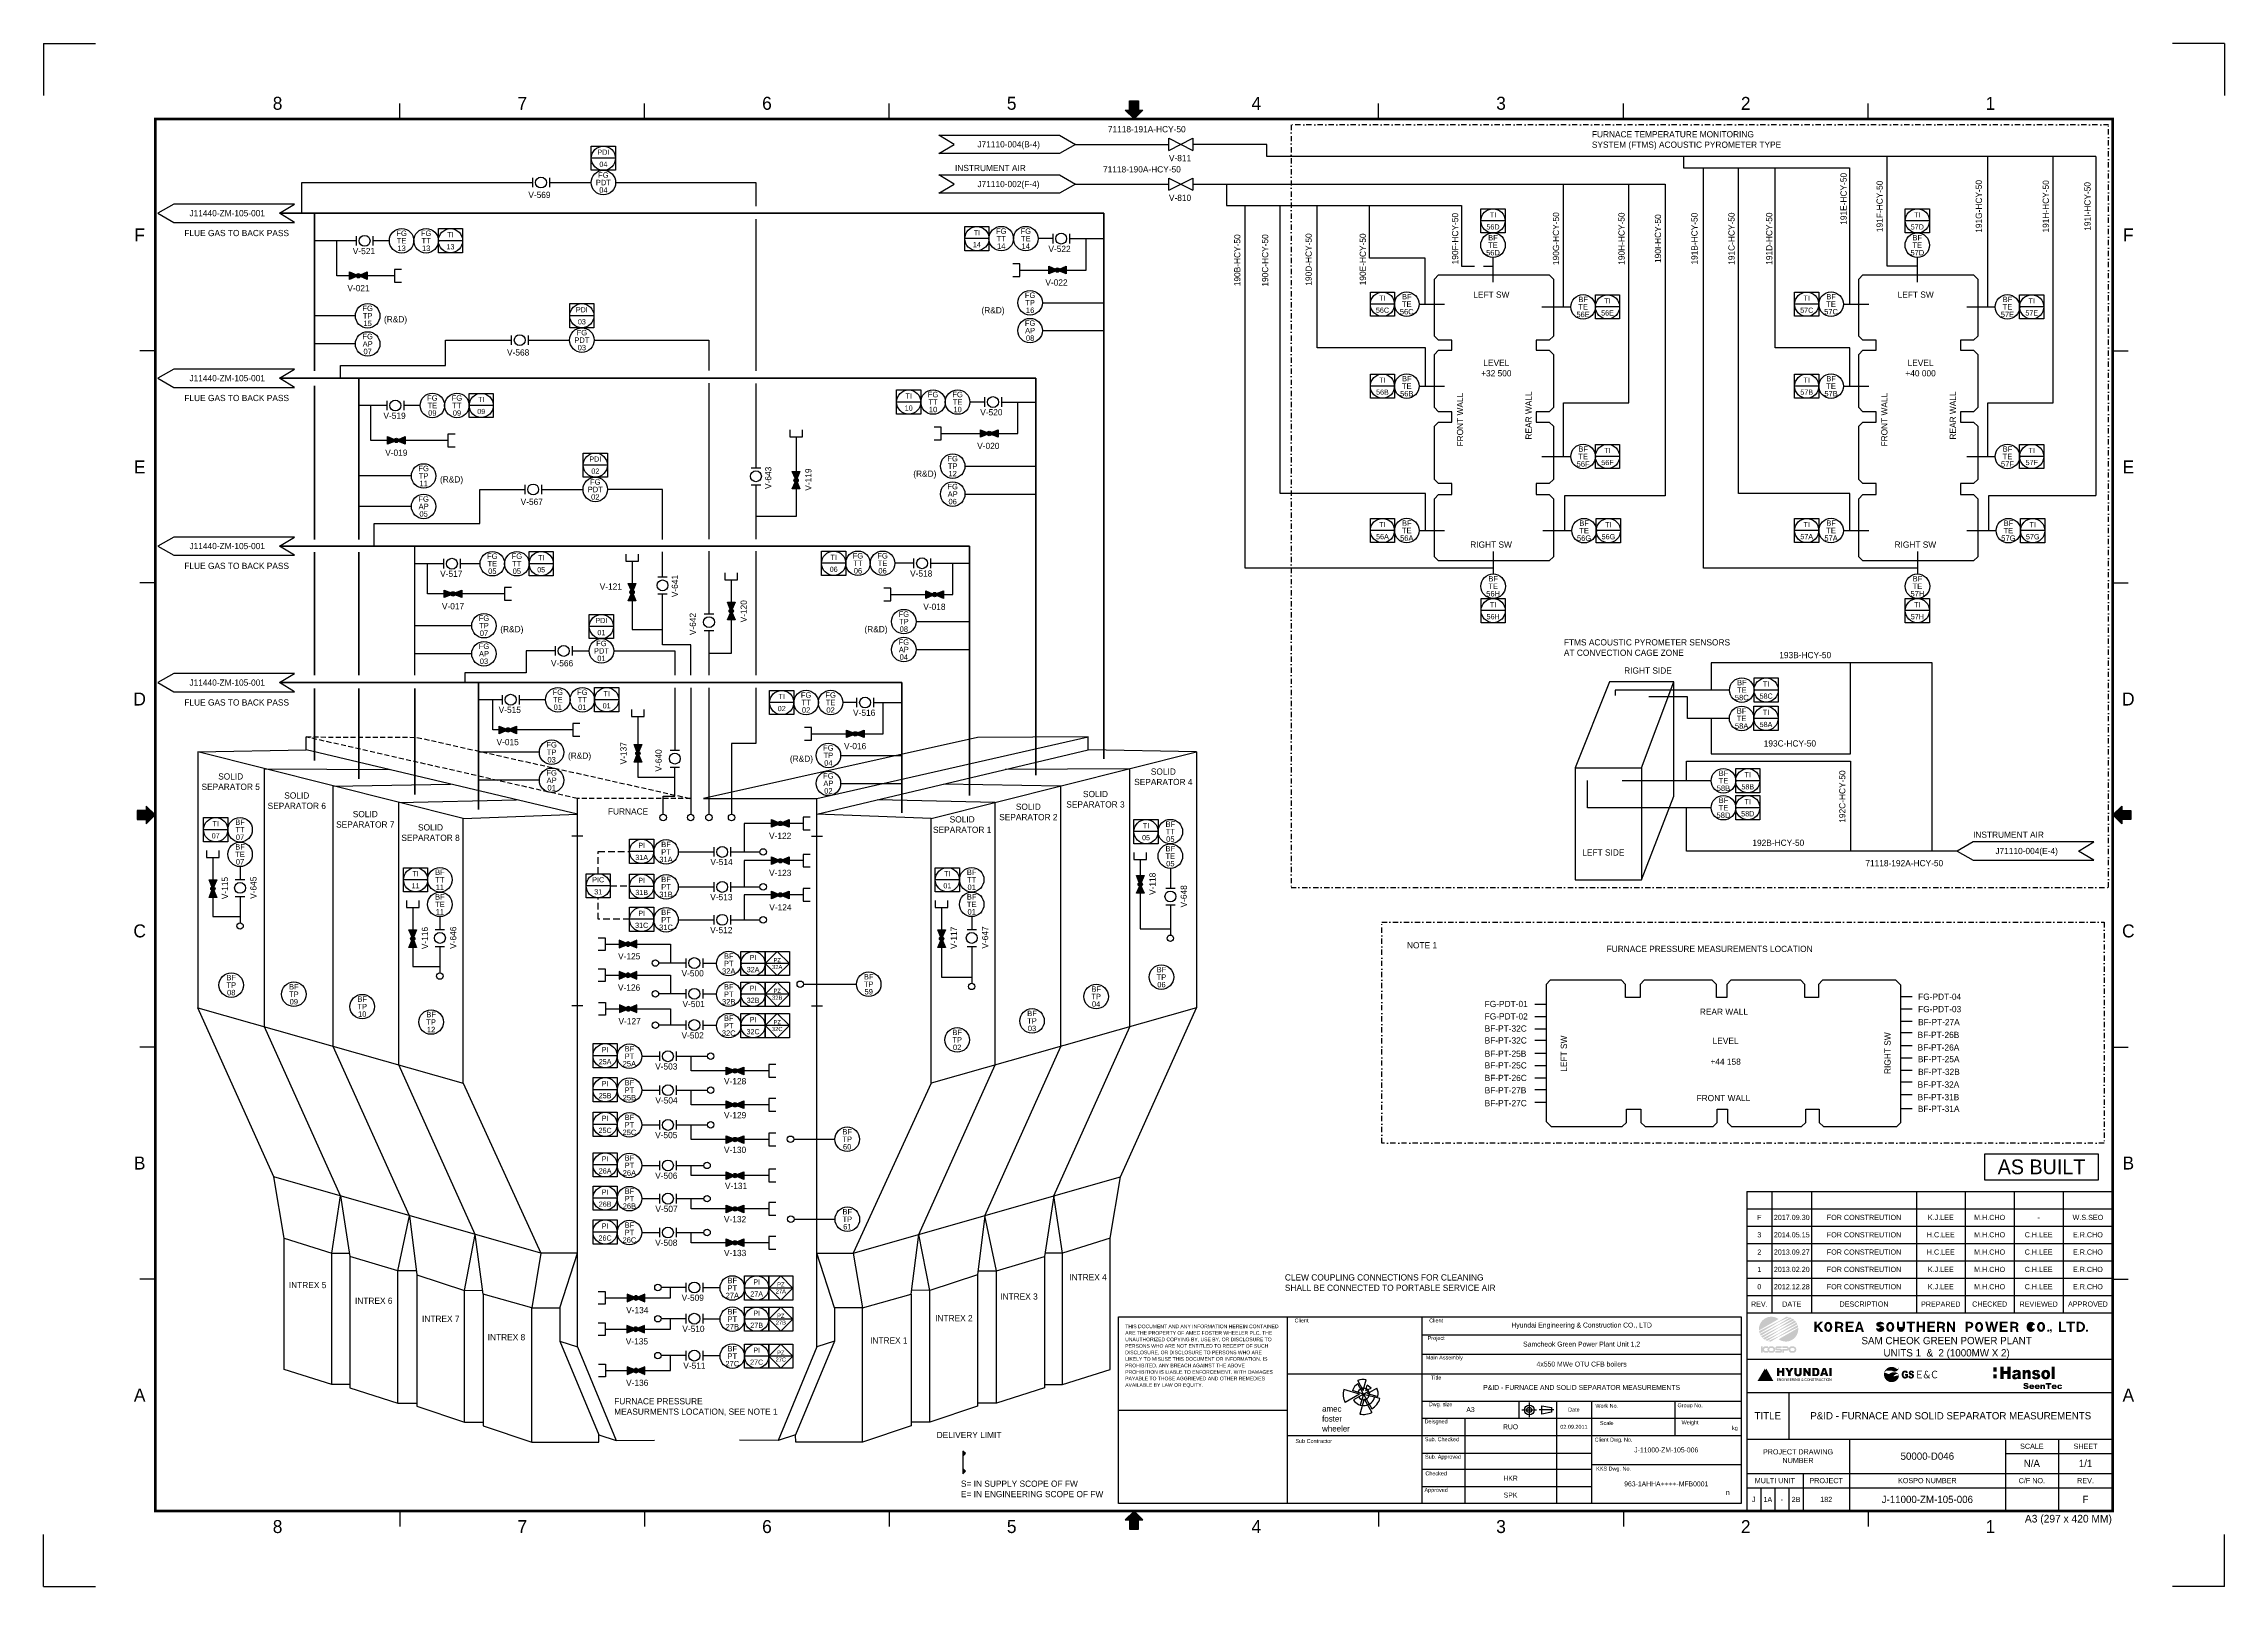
# Model space of a CAD drawing. Header units: millimetres. Extents: x 0 to 420, y 0 to 297.
import ezdxf
from ezdxf.enums import TextEntityAlignment as Align

# ---------------------------------------------------------------- set-up
doc = ezdxf.new("R2010")
doc.units = ezdxf.units.MM
doc.linetypes.add('DASHDOT', pattern=[25.4, 12.7, -6.35, 0, -6.35])
doc.linetypes.add('HIDDEN2', pattern=[4.7625, 3.175, -1.5875])
for name, color, linetype in [('0_Title Block', 7, 'Continuous'), ('1_Valve', 7, 'Continuous'), ('2_Opc', 7, 'Continuous'), ('3_I&C', 7, 'Continuous'), ('5_Etc', 7, 'Continuous'), ('6_PIPE(기타)', 7, 'Continuous')]:
    doc.layers.add(name, color=color, linetype=linetype)
doc.styles.get("Standard").update_dxf_attribs({"font": 'pnid.shx', "bigfont": 'kosdichs.shx'})

# ---------------------------------------------------------------- blocks, each defined once
blk = doc.blocks.new('LOCAL INSTRUMENT_')
at = {"color": 0, "linetype": 'ByBlock'}
blk.add_circle((0, 0), 2.25, dxfattribs=at)
at = {"color": 0}
for tag, p in [('TAG01', (0, 1.375)), ('TAG02', (0, 0)), ('TAG03', (0, -1.375))]:
    blk.add_attdef(tag, text='', height=1, dxfattribs=at).set_placement(p, align=Align.MIDDLE_CENTER)
blk = doc.blocks.new('삼척TEMPLATE(현대&GS&한솔)')
h = blk.add_hatch(color=0)
h.dxf.hatch_style = 1
h.paths.add_polyline_path([(210.88, 285.96), (210, 285.96), (209.12, 285.96), (209.12, 284.22), (208.29, 284.22), (210, 282.5), (211.71, 284.22), (210.88, 284.22)])
h = blk.add_hatch(color=0)
h.dxf.hatch_style = 1
h.paths.add_polyline_path([(210.88, 285.96), (210, 285.96), (209.12, 285.96), (209.12, 284.22), (208.29, 284.22), (210, 282.5), (211.71, 284.22), (210.88, 284.22)])
h = blk.add_hatch(color=0)
h.dxf.hatch_style = 1
h.paths.add_polyline_path([(18.04, 147.62), (18.04, 148.5), (18.04, 149.38), (19.78, 149.38), (19.78, 150.21), (21.5, 148.5), (19.78, 146.79), (19.78, 147.62)])
h = blk.add_hatch(color=0)
h.dxf.hatch_style = 1
h.paths.add_polyline_path([(18.04, 147.62), (18.04, 148.5), (18.04, 149.38), (19.78, 149.38), (19.78, 150.21), (21.5, 148.5), (19.78, 146.79), (19.78, 147.62)])
h = blk.add_hatch(color=0)
h.dxf.hatch_style = 1
h.paths.add_polyline_path([(401.96, 147.62), (401.96, 148.5), (401.96, 149.38), (400.22, 149.38), (400.22, 150.21), (398.5, 148.5), (400.22, 146.79), (400.22, 147.62)])
h = blk.add_hatch(color=0)
h.dxf.hatch_style = 1
h.paths.add_polyline_path([(401.96, 147.62), (401.96, 148.5), (401.96, 149.38), (400.22, 149.38), (400.22, 150.21), (398.5, 148.5), (400.22, 146.79), (400.22, 147.62)])
h = blk.add_hatch(color=0)
h.dxf.hatch_style = 1
edge = h.paths.add_edge_path()
edge.add_ellipse((335.54, 49.52), major_axis=(0, 2.39), ratio=1, start_angle=-215.5774, end_angle=-84.1746)
edge.add_line((337.92, 49.76), (334.15, 47.57))
edge = h.paths.add_edge_path()
edge.add_ellipse((332.75, 49.52), major_axis=(0, 2.39), ratio=1, start_angle=324.2055, end_angle=456.0425)
edge.add_line((330.37, 49.27), (334.14, 51.46))
h = blk.add_hatch(color=0)
h.dxf.hatch_style = 1
edge = h.paths.add_edge_path()
edge.add_line((334.14, 51), (330.39, 49.13))
edge.add_ellipse((332.75, 49.52), major_axis=(0, 2.39), ratio=1, start_angle=459.2596, end_angle=469.3946)
edge.add_line((330.49, 48.72), (334.14, 50.9))
edge.add_line((334.14, 50.9), (336.18, 51.82))
edge.add_ellipse((335.54, 49.52), major_axis=(0, 2.39), ratio=1, start_angle=-15.5305, end_angle=-3.3744)
edge.add_line((335.68, 51.91), (334.14, 51))
edge = h.paths.add_edge_path()
edge.add_ellipse((335.54, 49.52), major_axis=(0, 2.39), ratio=1, start_angle=-29.7746, end_angle=-19.2563)
edge.add_line((336.33, 51.78), (334.14, 50.43))
edge.add_line((334.14, 50.43), (330.54, 48.6))
edge.add_ellipse((332.75, 49.52), major_axis=(0, 2.39), ratio=1, start_angle=472.6285, end_angle=481.656)
edge.add_line((330.71, 48.26), (334.14, 50.32))
edge.add_line((334.14, 50.32), (336.73, 51.59))
edge = h.paths.add_edge_path()
edge.add_ellipse((335.54, 49.52), major_axis=(0, 2.39), ratio=1, start_angle=-43.3072, end_angle=-32.6629)
edge.add_line((336.83, 51.53), (334.14, 49.85))
edge.add_line((334.14, 49.85), (330.78, 48.16))
edge.add_ellipse((332.75, 49.52), major_axis=(0, 2.39), ratio=1, start_angle=484.6743, end_angle=494.1778)
edge.add_line((331.03, 47.85), (334.14, 49.75))
edge.add_line((334.14, 49.75), (337.18, 51.26))
edge = h.paths.add_edge_path()
edge.add_ellipse((335.54, 49.52), major_axis=(0, 2.39), ratio=1, start_angle=-55.5318, end_angle=-46.0231)
edge.add_line((337.26, 51.18), (334.14, 49.28))
edge.add_line((334.14, 49.28), (331.11, 47.77))
edge.add_ellipse((332.75, 49.52), major_axis=(0, 2.39), ratio=1, start_angle=496.911, end_angle=507.5529)
edge.add_line((331.46, 47.5), (334.14, 49.18))
edge.add_line((334.14, 49.18), (337.51, 50.87))
edge = h.paths.add_edge_path()
edge.add_ellipse((335.54, 49.52), major_axis=(0, 2.39), ratio=1, start_angle=-67.5761, end_angle=-58.5406)
edge.add_line((337.58, 50.77), (334.14, 48.71))
edge.add_line((334.14, 48.71), (331.57, 47.44))
edge.add_ellipse((332.75, 49.52), major_axis=(0, 2.39), ratio=1, start_angle=510.4727, end_angle=520.9964)
edge.add_line((331.97, 47.26), (334.14, 48.6))
edge.add_line((334.14, 48.6), (337.75, 50.43))
edge = h.paths.add_edge_path()
edge.add_ellipse((335.54, 49.52), major_axis=(0, 2.39), ratio=1, start_angle=-80.955, end_angle=-70.8064)
edge.add_line((337.8, 50.3), (334.14, 48.13))
edge.add_line((334.14, 48.13), (332.12, 47.21))
edge.add_ellipse((332.75, 49.52), major_axis=(0, 2.39), ratio=1, start_angle=524.7927, end_angle=537.5672)
edge.add_line((332.65, 47.13), (334.14, 48.03))
edge.add_line((334.14, 48.03), (337.9, 49.89))
h = blk.add_hatch(color=0)
h.dxf.hatch_style = 1
h.paths.add_polyline_path([(341.45, 50.17), (341.45, 50.93), (341.03, 50.93), (341.03, 48.99), (341.45, 48.99), (341.45, 49.69), (341.64, 49.89), (342.26, 48.99), (342.75, 48.99), (341.92, 50.16), (342.68, 50.93), (342.17, 50.93)])
h = blk.add_hatch(color=0)
h.dxf.hatch_style = 1
edge = h.paths.add_edge_path()
edge.add_ellipse((343.71, 49.96), major_axis=(0, 0.972), ratio=0.805556, start_angle=0, end_angle=360)
edge = h.paths.add_edge_path(flags=16)
edge.add_ellipse((343.71, 49.96), major_axis=(0, 0.583), ratio=0.601852, start_angle=0, end_angle=360)
h = blk.add_hatch(color=0)
h.dxf.hatch_style = 1
edge = h.paths.add_edge_path()
edge.add_line((345.02, 50.93), (345.02, 48.99))
edge.add_line((345.02, 48.99), (345.44, 48.99))
edge.add_line((345.44, 48.99), (345.44, 49.76))
edge.add_line((345.44, 49.76), (345.79, 49.76))
edge.add_arc((345.81, 49.44), 0.314, 3.9396, 93.6356, ccw=False)
edge.add_line((346.12, 49.46), (346.14, 49.15))
edge.add_arc((346.47, 49.19), 0.331, 186.0676, 217.2697)
edge.add_line((346.21, 48.99), (346.61, 48.99))
edge.add_arc((347.27, 49.34), 0.746, 175.678, 207.8675, ccw=False)
edge.add_arc((345.95, 49.4), 0.579, 359.0758, 420.475)
edge.add_ellipse((345.79, 50.37), major_axis=(0.822, 0.021), ratio=0.679658, start_angle=-58.9149, end_angle=85.683)
edge.add_line((345.84, 50.93), (345.02, 50.93))
h.paths.add_polyline_path([(345.44, 50.6), (345.93, 50.6, -1), (345.93, 50.07), (345.44, 50.07)], flags=16)
h = blk.add_hatch(color=0)
h.dxf.hatch_style = 1
h.paths.add_polyline_path([(347.07, 50.93), (347.07, 48.99), (348.59, 48.99), (348.59, 49.33), (347.52, 49.33), (347.52, 49.86), (348.44, 49.86), (348.44, 50.18), (347.52, 50.18), (347.52, 50.61), (348.59, 50.61), (348.59, 50.93)])
h = blk.add_hatch(color=0)
h.dxf.hatch_style = 1
h.paths.add_polyline_path([(348.84, 48.99), (349.25, 48.99), (349.38, 49.4), (350.05, 49.4), (350.17, 48.99), (350.57, 48.99), (349.93, 50.93), (349.48, 50.93)])
h.paths.add_polyline_path([(349.72, 50.57), (349.96, 49.72), (349.47, 49.72)], flags=16)
h = blk.add_hatch(color=0)
h.dxf.hatch_style = 1
edge = h.paths.add_edge_path()
edge.add_ellipse((353.71, 50.43), major_axis=(0.778, 0), ratio=0.653227, start_angle=90.0064, end_angle=179.9998)
edge.add_ellipse((353.71, 50.43), major_axis=(0.778, 0), ratio=0.670521, start_angle=180.0236, end_angle=253.9641)
edge.add_line((353.5, 49.92), (353.8, 49.85))
edge.add_ellipse((353.7, 49.59), major_axis=(0.383, 0.001), ratio=0.696714, start_angle=428.2859, end_angle=433.8908, ccw=False)
edge.add_ellipse((353.7, 49.59), major_axis=(0.383, 0.001), ratio=0.696714, start_angle=179.8934, end_angle=428.2859, ccw=False)
edge.add_line((353.32, 49.59), (353.32, 49.7))
edge.add_line((353.32, 49.7), (352.93, 49.7))
edge.add_line((352.93, 49.7), (352.93, 49.58))
edge.add_ellipse((353.71, 49.58), major_axis=(0.778, 0), ratio=0.756949, start_angle=180, end_angle=360)
edge.add_arc((353.71, 49.58), 0.778, 360, 377.3998)
edge.add_ellipse((353.71, 49.63), major_axis=(0.778, 0), ratio=0.756949, start_angle=377.3998, end_angle=429.9047)
edge.add_line((353.98, 50.19), (353.48, 50.31))
edge.add_ellipse((353.71, 50.48), major_axis=(-0.389, 0), ratio=0.543845, start_angle=42.2241, end_angle=53.0301, ccw=False)
edge.add_ellipse((353.61, 50.48), major_axis=(-0.288, 0), ratio=0.648839, start_angle=310.5336, end_angle=409.4664, ccw=False)
edge.add_ellipse((353.71, 50.48), major_axis=(-0.389, 0), ratio=0.543845, start_angle=180, end_angle=317.7759, ccw=False)
edge.add_line((354.1, 50.48), (354.1, 50.43))
edge.add_line((354.1, 50.43), (354.49, 50.43))
edge.add_ellipse((353.71, 50.43), major_axis=(-0.778, 0), ratio=0.653079, start_angle=179.9926, end_angle=179.9993)
edge.add_ellipse((353.75, 50.43), major_axis=(0.742, 0), ratio=0.686199, start_angle=359.9903, end_angle=359.997)
edge.add_ellipse((353.75, 50.43), major_axis=(0.742, 0), ratio=0.686199, start_angle=359.997, end_angle=445.9302)
edge.add_line((353.8, 50.93), (353.71, 50.93))
h = blk.add_hatch(color=0)
h.dxf.hatch_style = 1
edge = h.paths.add_edge_path()
edge.add_ellipse((355.64, 49.96), major_axis=(0, 0.972), ratio=0.805556, start_angle=0, end_angle=360)
edge = h.paths.add_edge_path(flags=16)
edge.add_ellipse((355.64, 49.96), major_axis=(0, 0.583), ratio=0.601852, start_angle=0, end_angle=360)
h = blk.add_hatch(color=0)
h.dxf.hatch_style = 1
edge = h.paths.add_edge_path()
edge.add_ellipse((357.71, 49.96), major_axis=(0, 0.583), ratio=0.601852, start_angle=90, end_angle=270, ccw=False)
edge.add_line((357.35, 49.96), (357.35, 50.93))
edge.add_line((357.35, 50.93), (356.92, 50.93))
edge.add_line((356.92, 50.93), (356.92, 49.96))
edge.add_ellipse((357.71, 49.96), major_axis=(0, 0.972), ratio=0.805556, start_angle=90, end_angle=270)
edge.add_line((358.49, 49.96), (358.49, 50.93))
edge.add_line((358.49, 50.93), (358.06, 50.93))
edge.add_line((358.06, 50.93), (358.06, 49.96))
h = blk.add_hatch(color=0)
h.dxf.hatch_style = 1
h.paths.add_polyline_path([(358.81, 50.93), (358.81, 50.61), (359.41, 50.61), (359.41, 48.99), (359.83, 48.99), (359.83, 50.61), (360.42, 50.61), (360.42, 50.93)])
h = blk.add_hatch(color=0)
h.dxf.hatch_style = 1
h.paths.add_polyline_path([(360.76, 48.99), (361.18, 48.99), (361.18, 49.84), (361.92, 49.84), (361.92, 48.99), (362.34, 48.99), (362.34, 50.93), (361.92, 50.93), (361.92, 50.18), (361.18, 50.18), (361.18, 50.93), (360.76, 50.93)])
h = blk.add_hatch(color=0)
h.dxf.hatch_style = 1
h.paths.add_polyline_path([(362.76, 50.93), (362.76, 48.99), (364.28, 48.99), (364.28, 49.33), (363.21, 49.33), (363.21, 49.86), (364.14, 49.86), (364.14, 50.18), (363.21, 50.18), (363.21, 50.61), (364.28, 50.61), (364.28, 50.93)])
h = blk.add_hatch(color=0)
h.dxf.hatch_style = 1
edge = h.paths.add_edge_path()
edge.add_line((364.63, 50.93), (364.63, 48.99))
edge.add_line((364.63, 48.99), (365.05, 48.99))
edge.add_line((365.05, 48.99), (365.05, 49.76))
edge.add_line((365.05, 49.76), (365.4, 49.76))
edge.add_arc((365.42, 49.44), 0.314, 3.9396, 93.6356, ccw=False)
edge.add_line((365.73, 49.46), (365.76, 49.15))
edge.add_arc((366.08, 49.19), 0.331, 186.0676, 217.2697)
edge.add_line((365.82, 48.99), (366.22, 48.99))
edge.add_arc((366.88, 49.34), 0.746, 175.678, 207.8675, ccw=False)
edge.add_arc((365.56, 49.4), 0.579, 359.0758, 420.475)
edge.add_ellipse((365.41, 50.37), major_axis=(0.822, 0.021), ratio=0.679658, start_angle=-58.9149, end_angle=85.683)
edge.add_line((365.45, 50.93), (364.63, 50.93))
h.paths.add_polyline_path([(365.05, 50.6), (365.54, 50.6, -1), (365.54, 50.07), (365.05, 50.07)], flags=16)
h = blk.add_hatch(color=0)
h.dxf.hatch_style = 1
h.paths.add_polyline_path([(366.97, 50.93), (366.57, 50.93), (366.57, 48.99), (366.97, 48.99), (366.97, 50.33), (367.72, 48.99), (368.12, 48.99), (368.12, 50.93), (367.72, 50.93), (367.72, 49.7)])
h = blk.add_hatch(color=0)
h.dxf.hatch_style = 1
h.paths.add_polyline_path([(370.17, 50.93), (370.17, 48.99), (370.58, 48.99), (370.58, 49.68), (371.02, 49.68, 1), (371.02, 50.93)])
h.paths.add_polyline_path([(370.95, 50.61, -1), (370.95, 50.02), (370.58, 50.02), (370.58, 50.61)], flags=16)
h = blk.add_hatch(color=0)
h.dxf.hatch_style = 1
edge = h.paths.add_edge_path()
edge.add_ellipse((372.76, 49.96), major_axis=(0, 0.972), ratio=0.805556, start_angle=0, end_angle=360)
edge = h.paths.add_edge_path(flags=16)
edge.add_ellipse((372.76, 49.96), major_axis=(0, 0.583), ratio=0.601852, start_angle=0, end_angle=360)
h = blk.add_hatch(color=0)
h.dxf.hatch_style = 1
h.paths.add_polyline_path([(374.48, 48.99), (374.87, 48.99), (375.17, 50.35), (375.49, 48.99), (375.86, 48.99), (376.44, 50.93), (376.02, 50.93), (375.67, 49.57), (375.38, 50.93), (374.98, 50.93), (374.69, 49.57), (374.33, 50.93), (373.92, 50.93)])
h = blk.add_hatch(color=0)
h.dxf.hatch_style = 1
h.paths.add_polyline_path([(376.73, 50.93), (376.73, 48.99), (378.24, 48.99), (378.24, 49.33), (377.17, 49.33), (377.17, 49.86), (378.1, 49.86), (378.1, 50.18), (377.17, 50.18), (377.17, 50.61), (378.24, 50.61), (378.24, 50.93)])
h = blk.add_hatch(color=0)
h.dxf.hatch_style = 1
edge = h.paths.add_edge_path()
edge.add_ellipse((379.53, 50.37), major_axis=(0.822, 0.021), ratio=0.679658, start_angle=-58.9149, end_angle=85.683)
edge.add_line((379.58, 50.93), (378.76, 50.93))
edge.add_line((378.76, 50.93), (378.76, 48.99))
edge.add_line((378.76, 48.99), (379.18, 48.99))
edge.add_line((379.18, 48.99), (379.18, 49.76))
edge.add_line((379.18, 49.76), (379.56, 49.76))
edge.add_arc((379.54, 49.44), 0.314, 3.9396, 86.3644, ccw=False)
edge.add_line((379.86, 49.46), (379.88, 49.15))
edge.add_arc((380.21, 49.19), 0.331, 186.0676, 217.2697)
edge.add_line((379.94, 48.99), (380.34, 48.99))
edge.add_arc((381, 49.34), 0.746, 175.678, 207.8675, ccw=False)
edge.add_arc((379.68, 49.4), 0.579, 359.0758, 420.475)
h.paths.add_polyline_path([(379.18, 50.6), (379.66, 50.6, -1), (379.66, 50.07), (379.18, 50.07)], flags=16)
h = blk.add_hatch(color=0)
h.dxf.hatch_style = 1
edge = h.paths.add_edge_path()
edge.add_ellipse((382.72, 49.96), major_axis=(0, 0.972), ratio=0.827502, start_angle=360, end_angle=384.3671)
edge.add_arc((382.75, 50.13), 0.799, 117.0155, 165.467)
edge.add_ellipse((382.72, 49.96), major_axis=(0, 0.972), ratio=0.827502, start_angle=67.3666, end_angle=126.8699)
edge.add_ellipse((382.72, 49.96), major_axis=(0, -0.972), ratio=0.827502, start_angle=-53.1301, end_angle=0)
edge.add_arc((382.75, 49.79), 0.799, 267.769, 345.467)
edge.add_line((383.52, 49.59), (383.19, 49.59))
edge.add_arc((382.77, 49.89), 0.512, 263.8735, 324.121, ccw=False)
edge.add_ellipse((382.72, 49.96), major_axis=(0, 0.583), ratio=0.805568, start_angle=50.1045, end_angle=180, ccw=False)
edge.add_arc((382.77, 50.03), 0.512, 35.879, 144.121, ccw=False)
edge.add_line((383.19, 50.34), (383.52, 50.34))
edge.add_arc((382.75, 50.13), 0.799, 14.533, 92.231)
h = blk.add_hatch(color=0)
h.dxf.hatch_style = 1
edge = h.paths.add_edge_path()
edge.add_ellipse((384.69, 49.96), major_axis=(0, 0.972), ratio=0.805556, start_angle=0, end_angle=360)
edge = h.paths.add_edge_path(flags=16)
edge.add_ellipse((384.69, 49.96), major_axis=(0, 0.583), ratio=0.601852, start_angle=0, end_angle=360)
h = blk.add_hatch(color=0)
h.dxf.hatch_style = 1
h.paths.add_polyline_path([(388.55, 50.93), (388.12, 50.93), (388.12, 48.99), (389.47, 48.99), (389.47, 49.32), (388.55, 49.32)])
h = blk.add_hatch(color=0)
h.dxf.hatch_style = 1
h.paths.add_polyline_path([(390.6, 50.61), (391.2, 50.61), (391.2, 50.93), (389.59, 50.93), (389.59, 50.61), (390.19, 50.61), (390.19, 48.99), (390.6, 48.99)])
h = blk.add_hatch(color=0)
h.dxf.hatch_style = 1
h.paths.add_polyline_path([(391.52, 50.93), (391.52, 48.99), (392.29, 48.99, 0.888644), (392.33, 50.93)])
h.paths.add_polyline_path([(391.93, 50.61), (392.29, 50.61, -0.762788), (392.27, 49.33), (391.93, 49.33)], flags=16)
h = blk.add_hatch(color=0)
h.dxf.hatch_style = 1
h.paths.add_polyline_path([(331.64, 45.9), (332.08, 45.9, -0.009136), (332.09, 45.92), (332.09, 46.22), (331.64, 46.22, 0.264756), (331.1, 45.91), (331.1, 46.22), (330.73, 46.22), (330.73, 44.96), (331.1, 44.96), (331.1, 45.27, 0.264756), (331.64, 44.96), (332.09, 44.96), (332.09, 45.26, -0.009136), (332.08, 45.28), (331.64, 45.28, -1)])
h.paths.add_polyline_path([(332.87, 46.22), (332.62, 46.22, 0.258181), (332.09, 45.92), (332.09, 45.9), (332.08, 45.9, 0.267949), (332.08, 45.28), (332.09, 45.28), (332.09, 45.26, 0.258181), (332.62, 44.96), (332.87, 44.96, 1)])
h.paths.add_polyline_path([(332.87, 45.28), (332.62, 45.28, -1), (332.62, 45.9), (332.87, 45.9, -1)], flags=16)
h.paths.add_polyline_path([(334.76, 46.22), (333.88, 46.22, 0.414214), (333.5, 45.84), (333.5, 45.81, 0.414214), (333.88, 45.43), (334.45, 45.43, -0.414214), (334.51, 45.37), (334.51, 45.34, -0.414214), (334.45, 45.28), (333.51, 45.28), (333.51, 44.96), (334.45, 44.96, 0.414214), (334.82, 45.34), (334.82, 45.37, 0.414214), (334.45, 45.75), (333.84, 45.75, -0.414214), (333.78, 45.81), (333.78, 45.84, -0.414214), (333.84, 45.9), (334.76, 45.9)])
h.paths.add_polyline_path([(335.72, 46.22), (334.86, 46.22), (334.86, 45.9), (335.75, 45.9, -0.414214), (335.82, 45.84), (335.82, 45.73, -0.414214), (335.75, 45.67), (334.85, 45.67), (334.85, 44.96), (335.17, 44.96), (335.17, 45.36), (335.72, 45.36, 0.287986), (336.06, 45.57, -0.094956), (336.09, 45.8), (336.09, 45.84, 0.414214)])
h.paths.add_polyline_path([(336.93, 46.22), (336.68, 46.22, 0.315554), (336.09, 45.8), (336.09, 45.73, -0.112775), (336.06, 45.57, 0.405293), (336.68, 44.96), (336.93, 44.96, 1)])
h.paths.add_polyline_path([(336.68, 45.9), (336.93, 45.9, -1), (336.93, 45.28), (336.68, 45.28, -1)], flags=16)
h = blk.add_hatch(color=0)
h.dxf.hatch_style = 1
h.paths.add_polyline_path([(386.31, 49.21, 1), (385.87, 49.21, 1)])
h = blk.add_hatch(color=0)
h.dxf.hatch_style = 1
h.paths.add_polyline_path([(386.76, 49.46), (386.44, 49.46), (386.44, 49.14), (386.62, 49.14, -0.28762), (386.44, 48.9), (386.44, 48.81, 0.287749), (386.76, 49.11)])
h = blk.add_hatch(color=0)
h.dxf.hatch_style = 1
h.paths.add_polyline_path([(393.32, 49.21, 1), (393.76, 49.21, 1)])
h = blk.add_hatch(color=0)
h.dxf.hatch_style = 1
h.paths.add_polyline_path([(335.24, 42.05), (334.78, 42.05), (334.78, 41.5), (334.28, 41.5), (334.28, 42.05), (333.82, 42.05), (333.82, 40.48), (334.28, 40.48), (334.28, 41.11), (334.78, 41.11), (334.78, 40.48), (335.24, 40.48)])
h = blk.add_hatch(color=0)
h.dxf.hatch_style = 1
h.paths.add_polyline_path([(336.21, 41.52), (335.91, 42.05), (335.4, 42.05), (335.98, 41.13), (335.98, 40.48), (336.44, 40.48), (336.44, 41.13), (337.02, 42.05), (336.51, 42.05)])
h = blk.add_hatch(color=0)
h.dxf.hatch_style = 1
h.paths.add_polyline_path([(338.14, 41.04), (338.13, 40.97), (338.1, 40.93), (338.08, 40.89), (338.04, 40.86), (338, 40.83), (337.95, 40.82), (337.89, 40.82), (337.83, 40.82), (337.78, 40.83), (337.74, 40.86), (337.7, 40.89), (337.67, 40.93), (337.65, 40.98), (337.64, 41.03), (337.63, 41.09), (337.63, 42.05), (337.17, 42.05), (337.17, 41.11), (337.17, 41.07), (337.18, 41.02), (337.19, 40.96), (337.2, 40.91), (337.22, 40.85), (337.23, 40.81), (337.25, 40.76), (337.28, 40.71), (337.31, 40.66), (337.35, 40.63), (337.39, 40.59), (337.43, 40.56), (337.47, 40.53), (337.48, 40.52), (337.53, 40.5), (337.58, 40.49), (337.63, 40.47), (337.69, 40.47), (337.72, 40.46), (337.77, 40.46), (337.82, 40.45), (337.88, 40.45), (337.93, 40.45), (337.94, 40.45), (338, 40.45), (338.05, 40.46), (338.11, 40.46), (338.16, 40.47), (338.2, 40.49), (338.25, 40.5), (338.26, 40.51), (338.3, 40.53), (338.35, 40.56), (338.39, 40.59), (338.43, 40.63), (338.46, 40.66), (338.49, 40.7), (338.52, 40.75), (338.54, 40.8), (338.56, 40.85), (338.58, 40.89), (338.59, 40.94), (338.6, 41), (338.6, 41.05), (338.6, 41.11), (338.6, 42.05), (338.14, 42.05)])
h = blk.add_hatch(color=0)
h.dxf.hatch_style = 1
h.paths.add_polyline_path([(339.34, 41.34), (339.9, 40.48), (340.34, 40.48), (340.34, 42.05), (339.9, 42.05), (339.9, 41.18), (339.34, 42.05), (338.91, 42.05), (338.91, 40.48), (339.34, 40.48)])
h = blk.add_hatch(color=0)
h.dxf.hatch_style = 1
h.paths.add_polyline_path([(341.45, 42.04), (341.4, 42.05), (341.34, 42.05), (340.65, 42.05), (340.65, 40.48), (341.35, 40.48), (341.4, 40.48), (341.45, 40.48), (341.5, 40.49), (341.55, 40.5), (341.61, 40.52), (341.64, 40.53), (341.69, 40.55), (341.73, 40.57), (341.78, 40.61), (341.82, 40.64), (341.82, 40.65), (341.86, 40.69), (341.89, 40.73), (341.92, 40.78), (341.95, 40.82), (341.97, 40.88), (341.97, 40.88), (341.99, 40.92), (342, 40.97), (342.01, 41.02), (342.01, 41.08), (342.02, 41.14), (342.02, 41.2), (342.02, 41.27), (342.02, 41.3), (342.02, 41.35), (342.02, 41.41), (342.01, 41.47), (342, 41.52), (341.98, 41.58), (341.97, 41.63), (341.95, 41.68), (341.93, 41.73), (341.9, 41.78), (341.87, 41.82), (341.83, 41.86), (341.8, 41.9), (341.76, 41.93), (341.71, 41.96), (341.66, 41.99), (341.65, 42), (341.61, 42.01), (341.56, 42.02), (341.51, 42.03)])
h.paths.add_polyline_path([(341.44, 41.65), (341.49, 41.59), (341.52, 41.55), (341.53, 41.5), (341.54, 41.45), (341.55, 41.39), (341.56, 41.33), (341.56, 41.26), (341.56, 41.14), (341.54, 41.04), (341.51, 40.95), (341.47, 40.9), (341.43, 40.87), (341.39, 40.85), (341.35, 40.84), (341.29, 40.84), (341.22, 40.83), (341.11, 40.83), (341.11, 41.69), (341.25, 41.69), (341.35, 41.68)], flags=16)
h = blk.add_hatch(color=0)
h.dxf.hatch_style = 1
h.paths.add_polyline_path([(342.68, 42.05), (342.12, 40.48), (342.59, 40.48), (342.66, 40.74), (343.18, 40.74), (343.26, 40.48), (343.74, 40.48), (343.18, 42.05)])
h.paths.add_polyline_path([(342.92, 41.64), (343.09, 41.08), (342.76, 41.08)], flags=16)
h = blk.add_hatch(color=0)
h.dxf.hatch_style = 1
h.paths.add_polyline_path([(343.91, 40.48), (344.37, 40.48), (344.37, 42.05), (343.91, 42.05)])
h = blk.add_hatch(color=0)
h.dxf.hatch_style = 1
h.set_gradient(color1=(237, 233, 18), color2=(237, 31, 36))
edge = h.paths.add_edge_path()
edge.add_line((354.72, 41.65), (354.83, 41.52))
edge.add_arc((355.4, 40.82), 0.903, 51.0884, 128.9959, ccw=False)
edge.add_arc((356.48, 42.18), 0.832, 231.9532, 353.1514)
edge.add_line((357.3, 42.08), (357.26, 42.08))
edge.add_line((357.26, 42.08), (357.26, 42.08))
edge.add_line((357.26, 42.08), (357.26, 42.08))
edge.add_line((357.26, 42.08), (357.26, 42.08))
edge.add_line((357.26, 42.08), (357.26, 42.08))
edge.add_line((357.26, 42.08), (357.26, 42.08))
edge.add_line((357.26, 42.08), (357.26, 42.07))
edge.add_line((357.26, 42.07), (357.26, 42.07))
edge.add_line((357.26, 42.07), (357.26, 42.07))
edge.add_line((357.26, 42.07), (357.26, 42.07))
edge.add_line((357.26, 42.07), (357.26, 42.07))
edge.add_line((357.26, 42.07), (357.26, 42.07))
edge.add_line((357.26, 42.07), (357.26, 42.07))
edge.add_line((357.26, 42.07), (357.26, 42.07))
edge.add_line((357.26, 42.07), (357.26, 42.07))
edge.add_line((357.26, 42.07), (357.25, 42.07))
edge.add_line((357.25, 42.07), (357.25, 42.07))
edge.add_line((357.25, 42.07), (357.25, 42.07))
edge.add_line((357.25, 42.07), (357.25, 42.07))
edge.add_line((357.25, 42.07), (357.25, 42.06))
edge.add_line((357.25, 42.06), (357.25, 42.06))
edge.add_line((357.25, 42.06), (357.25, 42.06))
edge.add_line((357.25, 42.06), (357.25, 42.06))
edge.add_line((357.25, 42.06), (357.25, 42.06))
edge.add_line((357.25, 42.06), (357.25, 42.06))
edge.add_line((357.25, 42.06), (357.25, 42.06))
edge.add_line((357.25, 42.06), (357.25, 42.05))
edge.add_line((357.25, 42.05), (357.25, 42.05))
edge.add_line((357.25, 42.05), (357.25, 42.05))
edge.add_line((357.25, 42.05), (357.25, 42.05))
edge.add_line((357.25, 42.05), (357.25, 42.05))
edge.add_line((357.25, 42.05), (357.25, 42.05))
edge.add_line((357.25, 42.05), (357.25, 42.04))
edge.add_line((357.25, 42.04), (357.25, 42.04))
edge.add_line((357.25, 42.04), (357.25, 42.04))
edge.add_line((357.25, 42.04), (357.25, 42.04))
edge.add_line((357.25, 42.04), (357.25, 42.04))
edge.add_line((357.25, 42.04), (357.25, 42.03))
edge.add_line((357.25, 42.03), (357.24, 42.03))
edge.add_line((357.24, 42.03), (357.24, 42.03))
edge.add_line((357.24, 42.03), (357.24, 42.03))
edge.add_line((357.24, 42.03), (357.24, 42.03))
edge.add_line((357.24, 42.03), (357.24, 42.02))
edge.add_line((357.24, 42.02), (357.24, 42.02))
edge.add_line((357.24, 42.02), (357.24, 42.02))
edge.add_line((357.24, 42.02), (357.24, 42.02))
edge.add_line((357.24, 42.02), (357.24, 42.02))
edge.add_line((357.24, 42.02), (357.24, 42.01))
edge.add_line((357.24, 42.01), (357.24, 42.01))
edge.add_line((357.24, 42.01), (357.24, 42.01))
edge.add_line((357.24, 42.01), (357.24, 42.01))
edge.add_line((357.24, 42.01), (357.24, 42))
edge.add_line((357.24, 42), (357.23, 42))
edge.add_line((357.23, 42), (357.23, 42))
edge.add_line((357.23, 42), (357.23, 42))
edge.add_line((357.23, 42), (357.23, 41.99))
edge.add_line((357.23, 41.99), (357.23, 41.99))
edge.add_line((357.23, 41.99), (357.23, 41.99))
edge.add_line((357.23, 41.99), (357.23, 41.99))
edge.add_line((357.23, 41.99), (357.23, 41.98))
edge.add_line((357.23, 41.98), (357.23, 41.98))
edge.add_line((357.23, 41.98), (357.23, 41.98))
edge.add_line((357.23, 41.98), (357.22, 41.98))
edge.add_line((357.22, 41.98), (357.22, 41.98))
edge.add_line((357.22, 41.98), (357.22, 41.97))
edge.add_line((357.22, 41.97), (357.22, 41.97))
edge.add_line((357.22, 41.97), (357.22, 41.97))
edge.add_line((357.22, 41.97), (357.22, 41.97))
edge.add_line((357.22, 41.97), (357.22, 41.96))
edge.add_line((357.22, 41.96), (357.22, 41.96))
edge.add_line((357.22, 41.96), (357.22, 41.96))
edge.add_line((357.22, 41.96), (357.22, 41.96))
edge.add_line((357.22, 41.96), (357.21, 41.95))
edge.add_line((357.21, 41.95), (357.21, 41.95))
edge.add_line((357.21, 41.95), (357.21, 41.95))
edge.add_line((357.21, 41.95), (357.21, 41.95))
edge.add_line((357.21, 41.95), (357.21, 41.94))
edge.add_line((357.21, 41.94), (357.21, 41.94))
edge.add_line((357.21, 41.94), (357.21, 41.94))
edge.add_line((357.21, 41.94), (357.21, 41.94))
edge.add_line((357.21, 41.94), (357.2, 41.94))
edge.add_line((357.2, 41.94), (357.2, 41.93))
edge.add_line((357.2, 41.93), (357.2, 41.93))
edge.add_line((357.2, 41.93), (357.2, 41.93))
edge.add_line((357.2, 41.93), (357.2, 41.93))
edge.add_line((357.2, 41.93), (357.2, 41.92))
edge.add_line((357.2, 41.92), (357.2, 41.92))
edge.add_line((357.2, 41.92), (357.2, 41.92))
edge.add_line((357.2, 41.92), (357.19, 41.92))
edge.add_line((357.19, 41.92), (357.19, 41.92))
edge.add_line((357.19, 41.92), (357.19, 41.91))
edge.add_line((357.19, 41.91), (357.19, 41.91))
edge.add_line((357.19, 41.91), (357.19, 41.91))
edge.add_line((357.19, 41.91), (357.19, 41.91))
edge.add_line((357.19, 41.91), (357.19, 41.91))
edge.add_line((357.19, 41.91), (357.18, 41.9))
edge.add_line((357.18, 41.9), (357.18, 41.9))
edge.add_line((357.18, 41.9), (357.18, 41.9))
edge.add_line((357.18, 41.9), (357.18, 41.9))
edge.add_line((357.18, 41.9), (357.18, 41.9))
edge.add_line((357.18, 41.9), (357.18, 41.9))
edge.add_line((357.18, 41.9), (357.18, 41.89))
edge.add_line((357.18, 41.89), (357.17, 41.89))
edge.add_line((357.17, 41.89), (357.17, 41.89))
edge.add_line((357.17, 41.89), (357.17, 41.89))
edge.add_line((357.17, 41.89), (357.17, 41.89))
edge.add_line((357.17, 41.89), (357.17, 41.89))
edge.add_line((357.17, 41.89), (357.17, 41.88))
edge.add_line((357.17, 41.88), (357.16, 41.88))
edge.add_line((357.16, 41.88), (357.16, 41.88))
edge.add_line((357.16, 41.88), (357.16, 41.88))
edge.add_line((357.16, 41.88), (357.16, 41.88))
edge.add_line((357.16, 41.88), (357.16, 41.88))
edge.add_line((357.16, 41.88), (357.16, 41.88))
edge.add_line((357.16, 41.88), (357.15, 41.87))
edge.add_line((357.15, 41.87), (357.15, 41.87))
edge.add_line((357.15, 41.87), (357.15, 41.87))
edge.add_line((357.15, 41.87), (357.15, 41.87))
edge.add_line((357.15, 41.87), (357.15, 41.87))
edge.add_line((357.15, 41.87), (357.15, 41.87))
edge.add_line((357.15, 41.87), (357.14, 41.87))
edge.add_line((357.14, 41.87), (357.14, 41.87))
edge.add_line((357.14, 41.87), (357.14, 41.87))
edge.add_line((357.14, 41.87), (357.14, 41.86))
edge.add_line((357.14, 41.86), (357.14, 41.86))
edge.add_line((357.14, 41.86), (357.14, 41.86))
edge.add_line((357.14, 41.86), (357.13, 41.86))
edge.add_line((357.13, 41.86), (357.13, 41.86))
edge.add_line((357.13, 41.86), (357.13, 41.86))
edge.add_line((357.13, 41.86), (357.13, 41.86))
edge.add_line((357.13, 41.86), (357.13, 41.86))
edge.add_line((357.13, 41.86), (357.13, 41.86))
edge.add_line((357.13, 41.86), (357.12, 41.86))
edge.add_line((357.12, 41.86), (357.12, 41.85))
edge.add_line((357.12, 41.85), (357.12, 41.85))
edge.add_line((357.12, 41.85), (357.12, 41.85))
edge.add_line((357.12, 41.85), (357.12, 41.85))
edge.add_line((357.12, 41.85), (357.11, 41.85))
edge.add_line((357.11, 41.85), (357.11, 41.85))
edge.add_line((357.11, 41.85), (357.11, 41.85))
edge.add_line((357.11, 41.85), (357.11, 41.85))
edge.add_line((357.11, 41.85), (357.11, 41.85))
edge.add_line((357.11, 41.85), (357.11, 41.85))
edge.add_line((357.11, 41.85), (357.1, 41.85))
edge.add_line((357.1, 41.85), (357.1, 41.85))
edge.add_line((357.1, 41.85), (357.1, 41.85))
edge.add_line((357.1, 41.85), (357.1, 41.85))
edge.add_line((357.1, 41.85), (357.1, 41.84))
edge.add_line((357.1, 41.84), (357.09, 41.84))
edge.add_line((357.09, 41.84), (357.09, 41.84))
edge.add_line((357.09, 41.84), (357.09, 41.84))
edge.add_line((357.09, 41.84), (357.09, 41.84))
edge.add_line((357.09, 41.84), (357.09, 41.84))
edge.add_line((357.09, 41.84), (357.08, 41.84))
edge.add_line((357.08, 41.84), (357.08, 41.84))
edge.add_line((357.08, 41.84), (357.08, 41.84))
edge.add_line((357.08, 41.84), (357.08, 41.84))
edge.add_line((357.08, 41.84), (357.08, 41.84))
edge.add_line((357.08, 41.84), (357.07, 41.84))
edge.add_line((357.07, 41.84), (357.07, 41.84))
edge.add_line((357.07, 41.84), (357.07, 41.84))
edge.add_line((357.07, 41.84), (357.07, 41.84))
edge.add_line((357.07, 41.84), (357.07, 41.84))
edge.add_line((357.07, 41.84), (357.07, 41.84))
edge.add_line((357.07, 41.84), (357.06, 41.84))
edge.add_line((357.06, 41.84), (357.06, 41.84))
edge.add_line((357.06, 41.84), (357.06, 41.84))
edge.add_line((357.06, 41.84), (357.06, 41.84))
edge.add_line((357.06, 41.84), (357.06, 41.84))
edge.add_line((357.06, 41.84), (357.05, 41.84))
edge.add_line((357.05, 41.84), (357.05, 41.84))
edge.add_line((357.05, 41.84), (357.05, 41.84))
edge.add_line((357.05, 41.84), (357.05, 41.84))
edge.add_line((357.05, 41.84), (357.05, 41.84))
edge.add_line((357.05, 41.84), (357.04, 41.84))
edge.add_line((357.04, 41.84), (357.04, 41.84))
edge.add_line((357.04, 41.84), (357.04, 41.84))
edge.add_line((357.04, 41.84), (357.04, 41.84))
edge.add_line((357.04, 41.84), (357.04, 41.84))
edge.add_line((357.04, 41.84), (357.03, 41.84))
edge.add_line((357.03, 41.84), (357.03, 41.84))
edge.add_line((357.03, 41.84), (357.03, 41.84))
edge.add_line((357.03, 41.84), (357.03, 41.84))
edge.add_line((357.03, 41.84), (357.03, 41.84))
edge.add_line((357.03, 41.84), (357.02, 41.84))
edge.add_line((357.02, 41.84), (357.02, 41.84))
edge.add_line((357.02, 41.84), (357.02, 41.84))
edge.add_line((357.02, 41.84), (357.02, 41.84))
edge.add_line((357.02, 41.84), (357.01, 41.84))
edge.add_line((357.01, 41.84), (357.01, 41.84))
edge.add_line((357.01, 41.84), (357.01, 41.84))
edge.add_line((357.01, 41.84), (357.01, 41.84))
edge.add_line((357.01, 41.84), (357.01, 41.84))
edge.add_line((357.01, 41.84), (357, 41.84))
edge.add_line((357, 41.84), (357, 41.84))
edge.add_line((357, 41.84), (357, 41.84))
edge.add_line((357, 41.84), (357, 41.84))
edge.add_line((357, 41.84), (357, 41.84))
edge.add_line((357, 41.84), (356.99, 41.84))
edge.add_line((356.99, 41.84), (356.99, 41.84))
edge.add_line((356.99, 41.84), (356.99, 41.84))
edge.add_line((356.99, 41.84), (356.99, 41.84))
edge.add_line((356.99, 41.84), (356.98, 41.84))
edge.add_line((356.98, 41.84), (356.98, 41.84))
edge.add_line((356.98, 41.84), (356.98, 41.85))
edge.add_line((356.98, 41.85), (356.98, 41.85))
edge.add_line((356.98, 41.85), (356.97, 41.85))
edge.add_line((356.97, 41.85), (356.97, 41.85))
edge.add_line((356.97, 41.85), (356.97, 41.85))
edge.add_line((356.97, 41.85), (356.97, 41.85))
edge.add_line((356.97, 41.85), (356.96, 41.85))
edge.add_line((356.96, 41.85), (356.96, 41.85))
edge.add_line((356.96, 41.85), (356.96, 41.85))
edge.add_line((356.96, 41.85), (356.96, 41.85))
edge.add_line((356.96, 41.85), (356.95, 41.85))
edge.add_line((356.95, 41.85), (356.95, 41.86))
edge.add_line((356.95, 41.86), (356.95, 41.86))
edge.add_line((356.95, 41.86), (356.95, 41.86))
edge.add_line((356.95, 41.86), (356.94, 41.86))
edge.add_line((356.94, 41.86), (356.94, 41.86))
edge.add_line((356.94, 41.86), (356.94, 41.86))
edge.add_line((356.94, 41.86), (356.93, 41.86))
edge.add_line((356.93, 41.86), (356.93, 41.86))
edge.add_line((356.93, 41.86), (356.93, 41.87))
edge.add_line((356.93, 41.87), (356.93, 41.87))
edge.add_line((356.93, 41.87), (356.92, 41.87))
edge.add_line((356.92, 41.87), (356.92, 41.87))
edge.add_line((356.92, 41.87), (356.92, 41.87))
edge.add_line((356.92, 41.87), (356.91, 41.87))
edge.add_line((356.91, 41.87), (356.91, 41.88))
edge.add_line((356.91, 41.88), (356.91, 41.88))
edge.add_line((356.91, 41.88), (356.9, 41.88))
edge.add_line((356.9, 41.88), (356.9, 41.88))
edge.add_line((356.9, 41.88), (356.9, 41.88))
edge.add_line((356.9, 41.88), (356.89, 41.89))
edge.add_line((356.89, 41.89), (356.89, 41.89))
edge.add_line((356.89, 41.89), (356.89, 41.89))
edge.add_line((356.89, 41.89), (356.88, 41.89))
edge.add_line((356.88, 41.89), (356.88, 41.89))
edge.add_line((356.88, 41.89), (356.88, 41.9))
edge.add_line((356.88, 41.9), (356.87, 41.9))
edge.add_line((356.87, 41.9), (356.87, 41.9))
edge.add_line((356.87, 41.9), (356.86, 41.9))
edge.add_line((356.86, 41.9), (356.86, 41.91))
edge.add_line((356.86, 41.91), (356.86, 41.91))
edge.add_line((356.86, 41.91), (356.85, 41.91))
edge.add_line((356.85, 41.91), (356.85, 41.91))
edge.add_line((356.85, 41.91), (356.85, 41.92))
edge.add_line((356.85, 41.92), (356.84, 41.92))
edge.add_line((356.84, 41.92), (356.84, 41.92))
edge.add_line((356.84, 41.92), (356.83, 41.93))
edge.add_line((356.83, 41.93), (356.83, 41.93))
edge.add_line((356.83, 41.93), (356.82, 41.93))
edge.add_line((356.82, 41.93), (356.82, 41.93))
edge.add_line((356.82, 41.93), (356.82, 41.94))
edge.add_line((356.82, 41.94), (356.81, 41.94))
edge.add_line((356.81, 41.94), (356.81, 41.94))
edge.add_line((356.81, 41.94), (356.8, 41.95))
edge.add_arc((355.91, 40.78), 1.47, 52.4146, 143.8743)
h = blk.add_hatch(color=0)
h.dxf.hatch_style = 1
h.paths.add_polyline_path([(375.47, 41.35), (376.16, 41.35), (376.16, 42.18), (375.47, 42.18)])
h = blk.add_hatch(color=0)
h.dxf.hatch_style = 1
h.paths.add_polyline_path([(378.81, 42.31), (378.17, 42.31), (378.17, 41.47), (377.47, 41.47), (377.47, 42.31), (376.83, 42.31), (376.83, 39.89), (377.47, 39.89), (377.47, 40.87), (378.17, 40.87), (378.17, 39.89), (378.81, 39.89)])
h = blk.add_hatch(color=0)
h.dxf.hatch_style = 1
h.paths.add_polyline_path([(387.32, 42.31), (386.74, 42.31), (386.74, 39.89), (387.32, 39.89)])
h = blk.add_hatch(color=0)
h.dxf.hatch_style = 1
h.paths.add_polyline_path([(331.64, 41.63), (331.49, 41.91), (330.09, 39.55), (330.41, 39.55)])
h = blk.add_hatch(color=0)
h.dxf.hatch_style = 1
h.paths.add_polyline_path([(331.8, 41.91), (330.41, 39.55), (333.12, 39.55)])
h = blk.add_hatch(color=0)
h.dxf.hatch_style = 1
h.paths.add_polyline_path([(334.16, 39.98), (334.16, 40.04), (333.82, 40.04), (333.82, 39.55), (334.17, 39.55), (334.17, 39.6), (333.88, 39.6), (333.88, 39.77), (334.14, 39.77), (334.14, 39.83), (333.88, 39.83), (333.88, 39.98)])
h = blk.add_hatch(color=0)
h.dxf.hatch_style = 1
h.paths.add_polyline_path([(334.25, 39.55), (334.31, 39.55), (334.31, 39.93), (334.56, 39.55), (334.62, 39.55), (334.62, 40.04), (334.56, 40.04), (334.56, 39.65), (334.31, 40.04), (334.25, 40.04)])
h = blk.add_hatch(color=0)
h.dxf.hatch_style = 1
h.paths.add_polyline_path([(334.9, 39.99), (334.94, 39.99), (334.97, 39.99), (335.01, 39.98), (335.03, 39.97), (335.06, 39.94), (335.07, 39.92), (335.08, 39.88), (335.14, 39.9), (335.14, 39.91), (335.12, 39.95), (335.1, 39.98), (335.1, 39.98), (335.07, 40.01), (335.04, 40.03), (335.02, 40.03), (334.98, 40.04), (334.94, 40.05), (334.93, 40.05), (334.89, 40.04), (334.85, 40.03), (334.82, 40.02), (334.81, 40.01), (334.78, 39.99), (334.76, 39.96), (334.73, 39.92), (334.73, 39.91), (334.72, 39.87), (334.71, 39.83), (334.71, 39.79), (334.71, 39.77), (334.71, 39.73), (334.72, 39.69), (334.73, 39.66), (334.74, 39.65), (334.76, 39.62), (334.79, 39.59), (334.82, 39.57), (334.83, 39.56), (334.87, 39.55), (334.91, 39.54), (334.95, 39.54), (334.97, 39.54), (335.01, 39.55), (335.05, 39.56), (335.08, 39.57), (335.11, 39.59), (335.15, 39.61), (335.15, 39.8), (334.94, 39.8), (334.94, 39.74), (335.08, 39.74), (335.08, 39.65), (335.06, 39.63), (335.03, 39.61), (335.02, 39.61), (334.98, 39.6), (334.95, 39.6), (334.93, 39.6), (334.89, 39.6), (334.86, 39.62), (334.84, 39.62), (334.82, 39.65), (334.79, 39.68), (334.78, 39.71), (334.77, 39.75), (334.77, 39.79), (334.77, 39.81), (334.78, 39.85), (334.79, 39.89), (334.8, 39.91), (334.82, 39.94), (334.83, 39.96), (334.87, 39.98)])
h = blk.add_hatch(color=0)
h.dxf.hatch_style = 1
h.paths.add_polyline_path([(335.3, 40.04), (335.24, 40.04), (335.24, 39.55), (335.3, 39.55)])
h = blk.add_hatch(color=0)
h.dxf.hatch_style = 1
h.paths.add_polyline_path([(335.41, 39.55), (335.47, 39.55), (335.47, 39.93), (335.72, 39.55), (335.78, 39.55), (335.78, 40.04), (335.72, 40.04), (335.72, 39.65), (335.47, 40.04), (335.41, 40.04)])
h = blk.add_hatch(color=0)
h.dxf.hatch_style = 1
h.paths.add_polyline_path([(335.94, 39.98), (336.22, 39.98), (336.22, 40.04), (335.88, 40.04), (335.88, 39.55), (336.23, 39.55), (336.23, 39.6), (335.94, 39.6), (335.94, 39.77), (336.21, 39.77), (336.21, 39.83), (335.94, 39.83)])
h = blk.add_hatch(color=0)
h.dxf.hatch_style = 1
h.paths.add_polyline_path([(336.31, 40.04), (336.31, 39.55), (336.67, 39.55), (336.67, 39.6), (336.38, 39.6), (336.38, 39.77), (336.64, 39.77), (336.64, 39.83), (336.38, 39.83), (336.38, 39.98), (336.66, 39.98), (336.66, 40.04)])
h = blk.add_hatch(color=0)
h.dxf.hatch_style = 1
h.paths.add_polyline_path([(337.12, 39.94), (337.11, 39.98), (337.09, 40), (337.06, 40.02), (337.04, 40.03), (337.01, 40.03), (336.96, 40.04), (336.75, 40.04), (336.75, 39.55), (336.81, 39.55), (336.81, 39.76), (336.88, 39.76), (336.92, 39.76), (336.95, 39.75), (336.95, 39.75), (336.98, 39.72), (336.98, 39.72), (337, 39.69), (337.03, 39.65), (337.09, 39.55), (337.17, 39.55), (337.09, 39.68), (337.08, 39.68), (337.06, 39.72), (337.03, 39.74), (337.03, 39.75), (337, 39.77), (337.03, 39.78), (337.07, 39.79), (337.1, 39.81), (337.11, 39.83), (337.12, 39.86), (337.13, 39.9)])
h.paths.add_polyline_path([(337.06, 39.9), (337.06, 39.9), (337.05, 39.86), (337.05, 39.85), (337.01, 39.83), (336.99, 39.82), (336.95, 39.82), (336.81, 39.82), (336.81, 39.98), (336.97, 39.98), (337.01, 39.98), (337.04, 39.96), (337.06, 39.94)], flags=16)
h = blk.add_hatch(color=0)
h.dxf.hatch_style = 1
h.paths.add_polyline_path([(337.23, 39.55), (337.29, 39.55), (337.29, 40.04), (337.23, 40.04)])
h = blk.add_hatch(color=0)
h.dxf.hatch_style = 1
h.paths.add_polyline_path([(337.39, 39.55), (337.45, 39.55), (337.45, 39.93), (337.7, 39.55), (337.77, 39.55), (337.77, 40.04), (337.71, 40.04), (337.71, 39.65), (337.46, 40.04), (337.39, 40.04)])
h = blk.add_hatch(color=0)
h.dxf.hatch_style = 1
h.paths.add_polyline_path([(338.18, 40.03), (338.17, 40.03), (338.13, 40.04), (338.09, 40.05), (338.07, 40.05), (338.04, 40.04), (338, 40.03), (337.96, 40.02), (337.96, 40.01), (337.93, 39.99), (337.9, 39.96), (337.88, 39.92), (337.87, 39.91), (337.86, 39.87), (337.85, 39.83), (337.85, 39.79), (337.85, 39.77), (337.86, 39.73), (337.86, 39.69), (337.88, 39.66), (337.88, 39.65), (337.91, 39.62), (337.93, 39.59), (337.97, 39.57), (337.98, 39.56), (338.01, 39.55), (338.05, 39.54), (338.09, 39.54), (338.12, 39.54), (338.16, 39.55), (338.2, 39.56), (338.22, 39.57), (338.26, 39.59), (338.29, 39.61), (338.29, 39.8), (338.09, 39.8), (338.09, 39.74), (338.23, 39.74), (338.23, 39.65), (338.21, 39.63), (338.17, 39.61), (338.17, 39.61), (338.13, 39.6), (338.09, 39.6), (338.08, 39.6), (338.04, 39.6), (338, 39.62), (337.99, 39.62), (337.96, 39.65), (337.94, 39.68), (337.93, 39.71), (337.92, 39.75), (337.92, 39.79), (337.92, 39.81), (337.92, 39.85), (337.93, 39.89), (337.94, 39.91), (337.96, 39.94), (337.98, 39.96), (338.01, 39.98), (338.05, 39.99), (338.09, 39.99), (338.12, 39.99), (338.15, 39.98), (338.17, 39.97), (338.2, 39.94), (338.21, 39.92), (338.23, 39.88), (338.28, 39.9), (338.28, 39.91), (338.27, 39.95), (338.25, 39.98), (338.25, 39.98), (338.22, 40.01)])
h = blk.add_hatch(color=0)
h.dxf.hatch_style = 1
h.paths.add_polyline_path([(338.82, 39.6), (338.83, 39.59), (338.86, 39.56), (338.89, 39.53), (338.93, 39.58), (338.91, 39.6), (338.88, 39.63), (338.85, 39.66), (338.87, 39.68), (338.88, 39.72), (338.9, 39.76), (338.83, 39.78), (338.83, 39.74), (338.81, 39.71), (338.67, 39.89), (338.65, 39.92), (338.65, 39.94), (338.65, 39.94), (338.66, 39.98), (338.67, 39.98), (338.7, 40), (338.71, 40), (338.74, 39.98), (338.75, 39.98), (338.76, 39.94), (338.82, 39.94), (338.82, 39.94), (338.81, 39.98), (338.79, 40.01), (338.78, 40.02), (338.75, 40.04), (338.71, 40.05), (338.69, 40.04), (338.65, 40.03), (338.62, 40.01), (338.62, 40.01), (338.6, 39.97), (338.59, 39.94), (338.59, 39.93), (338.6, 39.89), (338.61, 39.86), (338.64, 39.83), (338.61, 39.81), (338.58, 39.79), (338.56, 39.76), (338.55, 39.76), (338.53, 39.72), (338.53, 39.68), (338.53, 39.66), (338.54, 39.62), (338.56, 39.59), (338.57, 39.58), (338.6, 39.56), (338.64, 39.54), (338.68, 39.54), (338.72, 39.54), (338.75, 39.55), (338.75, 39.55), (338.79, 39.58)])
h.paths.add_polyline_path([(338.78, 39.65), (338.77, 39.63), (338.73, 39.61), (338.72, 39.6), (338.68, 39.59), (338.64, 39.6), (338.61, 39.62), (338.6, 39.65), (338.59, 39.68), (338.59, 39.7), (338.61, 39.73), (338.61, 39.74), (338.63, 39.76), (338.67, 39.79)], flags=16)
h = blk.add_hatch(color=0)
h.dxf.hatch_style = 1
h.paths.add_polyline_path([(339.16, 39.7), (339.17, 39.66), (339.17, 39.66), (339.19, 39.62), (339.21, 39.59), (339.24, 39.57), (339.25, 39.56), (339.29, 39.55), (339.32, 39.54), (339.37, 39.54), (339.39, 39.54), (339.43, 39.55), (339.46, 39.56), (339.49, 39.58), (339.51, 39.59), (339.53, 39.62), (339.55, 39.66), (339.56, 39.7), (339.5, 39.72), (339.49, 39.69), (339.48, 39.65), (339.45, 39.62), (339.44, 39.61), (339.4, 39.6), (339.36, 39.59), (339.36, 39.59), (339.32, 39.6), (339.28, 39.62), (339.27, 39.62), (339.25, 39.65), (339.23, 39.69), (339.22, 39.71), (339.21, 39.75), (339.21, 39.8), (339.21, 39.81), (339.21, 39.85), (339.22, 39.89), (339.23, 39.9), (339.25, 39.94), (339.28, 39.96), (339.29, 39.97), (339.33, 39.99), (339.37, 39.99), (339.37, 39.99), (339.41, 39.98), (339.45, 39.96), (339.46, 39.96), (339.48, 39.93), (339.49, 39.89), (339.56, 39.9), (339.55, 39.91), (339.54, 39.95), (339.52, 39.98), (339.49, 40.01), (339.48, 40.01), (339.45, 40.03), (339.41, 40.04), (339.37, 40.05), (339.37, 40.05), (339.33, 40.04), (339.29, 40.03), (339.25, 40.02), (339.25, 40.02), (339.22, 39.99), (339.19, 39.96), (339.17, 39.93), (339.17, 39.91), (339.15, 39.88), (339.15, 39.84), (339.14, 39.8), (339.14, 39.78), (339.15, 39.74)])
h = blk.add_hatch(color=0)
h.dxf.hatch_style = 1
h.paths.add_polyline_path([(339.81, 40.04), (339.77, 40.04), (339.74, 40.02), (339.71, 40), (339.68, 39.98), (339.67, 39.97), (339.65, 39.94), (339.64, 39.91), (339.62, 39.87), (339.62, 39.83), (339.61, 39.79), (339.61, 39.78), (339.62, 39.74), (339.63, 39.7), (339.64, 39.66), (339.64, 39.66), (339.66, 39.62), (339.69, 39.6), (339.72, 39.57), (339.73, 39.57), (339.76, 39.55), (339.8, 39.54), (339.84, 39.54), (339.84, 39.54), (339.88, 39.54), (339.92, 39.55), (339.96, 39.57), (339.96, 39.57), (339.99, 39.59), (340.02, 39.62), (340.04, 39.66), (340.05, 39.67), (340.06, 39.71), (340.07, 39.75), (340.07, 39.79), (340.07, 39.81), (340.06, 39.85), (340.06, 39.89), (340.04, 39.92), (340.04, 39.93), (340.02, 39.96), (339.99, 39.99), (339.96, 40.01), (339.95, 40.02), (339.92, 40.03), (339.88, 40.04), (339.84, 40.05)])
h.paths.add_polyline_path([(339.84, 39.59), (339.88, 39.6), (339.92, 39.61), (339.95, 39.63), (339.96, 39.64), (339.98, 39.67), (339.99, 39.71), (340, 39.75), (340, 39.79), (340, 39.83), (339.99, 39.87), (339.99, 39.9), (339.96, 39.93), (339.94, 39.96), (339.93, 39.96), (339.89, 39.98), (339.85, 39.99), (339.84, 39.99), (339.8, 39.99), (339.77, 39.97), (339.74, 39.95), (339.73, 39.94), (339.71, 39.92), (339.69, 39.88), (339.68, 39.84), (339.68, 39.8), (339.68, 39.78), (339.68, 39.74), (339.69, 39.7), (339.71, 39.67), (339.73, 39.64), (339.75, 39.62), (339.79, 39.6), (339.83, 39.59)], flags=16)
h = blk.add_hatch(color=0)
h.dxf.hatch_style = 1
h.paths.add_polyline_path([(340.21, 40.04), (340.14, 40.04), (340.14, 39.55), (340.2, 39.55), (340.2, 39.93), (340.45, 39.55), (340.52, 39.55), (340.52, 40.04), (340.46, 40.04), (340.46, 39.65)])
h = blk.add_hatch(color=0)
h.dxf.hatch_style = 1
h.paths.add_polyline_path([(340.82, 40.04), (340.78, 40.05), (340.77, 40.05), (340.73, 40.04), (340.69, 40.03), (340.66, 40.01), (340.63, 39.98), (340.62, 39.95), (340.61, 39.91), (340.61, 39.89), (340.63, 39.85), (340.64, 39.83), (340.68, 39.8), (340.69, 39.8), (340.72, 39.79), (340.77, 39.77), (340.78, 39.77), (340.83, 39.76), (340.85, 39.75), (340.87, 39.74), (340.9, 39.72), (340.9, 39.72), (340.91, 39.68), (340.91, 39.67), (340.9, 39.64), (340.89, 39.63), (340.86, 39.61), (340.83, 39.6), (340.79, 39.6), (340.76, 39.6), (340.72, 39.61), (340.7, 39.62), (340.67, 39.65), (340.66, 39.67), (340.65, 39.71), (340.59, 39.7), (340.59, 39.69), (340.6, 39.65), (340.62, 39.62), (340.63, 39.61), (340.65, 39.58), (340.69, 39.56), (340.71, 39.55), (340.75, 39.54), (340.79, 39.54), (340.81, 39.54), (340.85, 39.54), (340.89, 39.56), (340.89, 39.56), (340.92, 39.58), (340.95, 39.61), (340.97, 39.65), (340.97, 39.68), (340.97, 39.72), (340.95, 39.76), (340.93, 39.78), (340.89, 39.8), (340.87, 39.81), (340.83, 39.82), (340.78, 39.84), (340.75, 39.84), (340.71, 39.86), (340.69, 39.87), (340.68, 39.88), (340.67, 39.91), (340.67, 39.93), (340.7, 39.97), (340.7, 39.97), (340.74, 39.98), (340.78, 39.99), (340.79, 39.99), (340.83, 39.98), (340.86, 39.96), (340.89, 39.93), (340.9, 39.89), (340.96, 39.9), (340.96, 39.9), (340.95, 39.94), (340.93, 39.98), (340.93, 39.98), (340.91, 40.01), (340.87, 40.03), (340.86, 40.03)])
h = blk.add_hatch(color=0)
h.dxf.hatch_style = 1
h.paths.add_polyline_path([(341.23, 39.98), (341.39, 39.98), (341.39, 40.04), (341.01, 40.04), (341.01, 39.98), (341.17, 39.98), (341.17, 39.55), (341.23, 39.55)])
h = blk.add_hatch(color=0)
h.dxf.hatch_style = 1
h.paths.add_polyline_path([(341.75, 40.02), (341.74, 40.03), (341.7, 40.03), (341.66, 40.04), (341.45, 40.04), (341.45, 39.55), (341.51, 39.55), (341.51, 39.76), (341.58, 39.76), (341.62, 39.76), (341.65, 39.75), (341.65, 39.75), (341.68, 39.72), (341.68, 39.72), (341.7, 39.69), (341.72, 39.65), (341.79, 39.55), (341.87, 39.55), (341.78, 39.68), (341.78, 39.68), (341.76, 39.72), (341.73, 39.74), (341.73, 39.75), (341.69, 39.77), (341.73, 39.78), (341.77, 39.79), (341.79, 39.81), (341.8, 39.83), (341.82, 39.86), (341.83, 39.9), (341.82, 39.94), (341.81, 39.98), (341.79, 40)])
h.paths.add_polyline_path([(341.74, 39.96), (341.75, 39.94), (341.76, 39.9), (341.76, 39.9), (341.75, 39.86), (341.74, 39.85), (341.71, 39.83), (341.69, 39.82), (341.64, 39.82), (341.51, 39.82), (341.51, 39.98), (341.67, 39.98), (341.71, 39.98)], flags=16)
h = blk.add_hatch(color=0)
h.dxf.hatch_style = 1
h.paths.add_polyline_path([(341.92, 39.75), (341.92, 39.7), (341.93, 39.66), (341.94, 39.63), (341.94, 39.62), (341.97, 39.58), (342, 39.56), (342.03, 39.55), (342.06, 39.54), (342.11, 39.54), (342.15, 39.54), (342.19, 39.55), (342.22, 39.57), (342.23, 39.57), (342.26, 39.6), (342.28, 39.64), (342.28, 39.67), (342.29, 39.71), (342.29, 39.75), (342.29, 40.04), (342.23, 40.04), (342.23, 39.74), (342.22, 39.69), (342.21, 39.65), (342.2, 39.63), (342.18, 39.61), (342.15, 39.6), (342.1, 39.6), (342.07, 39.6), (342.03, 39.61), (342.01, 39.63), (341.99, 39.66), (341.99, 39.67), (341.98, 39.71), (341.98, 39.75), (341.98, 40.04), (341.92, 40.04)])
h = blk.add_hatch(color=0)
h.dxf.hatch_style = 1
h.paths.add_polyline_path([(342.64, 40.04), (342.59, 40.05), (342.59, 40.05), (342.55, 40.04), (342.52, 40.03), (342.48, 40.02), (342.48, 40.02), (342.45, 39.99), (342.42, 39.96), (342.4, 39.93), (342.39, 39.91), (342.38, 39.88), (342.37, 39.84), (342.37, 39.8), (342.37, 39.78), (342.37, 39.74), (342.38, 39.7), (342.4, 39.66), (342.4, 39.66), (342.42, 39.62), (342.44, 39.59), (342.47, 39.57), (342.48, 39.56), (342.51, 39.55), (342.55, 39.54), (342.59, 39.54), (342.61, 39.54), (342.65, 39.55), (342.69, 39.56), (342.72, 39.58), (342.74, 39.59), (342.76, 39.62), (342.78, 39.66), (342.79, 39.7), (342.73, 39.72), (342.72, 39.69), (342.7, 39.65), (342.68, 39.62), (342.66, 39.61), (342.63, 39.6), (342.59, 39.59), (342.58, 39.59), (342.54, 39.6), (342.51, 39.62), (342.5, 39.62), (342.47, 39.65), (342.45, 39.69), (342.44, 39.71), (342.44, 39.75), (342.44, 39.8), (342.44, 39.81), (342.44, 39.85), (342.45, 39.89), (342.45, 39.9), (342.47, 39.94), (342.5, 39.96), (342.52, 39.97), (342.55, 39.99), (342.59, 39.99), (342.6, 39.99), (342.64, 39.98), (342.67, 39.96), (342.68, 39.96), (342.7, 39.93), (342.72, 39.89), (342.78, 39.9), (342.78, 39.91), (342.76, 39.95), (342.74, 39.98), (342.72, 40.01), (342.71, 40.01), (342.67, 40.03)])
h = blk.add_hatch(color=0)
h.dxf.hatch_style = 1
h.paths.add_polyline_path([(342.82, 40.04), (342.82, 39.98), (342.98, 39.98), (342.98, 39.55), (343.04, 39.55), (343.04, 39.98), (343.2, 39.98), (343.2, 40.04)])
h = blk.add_hatch(color=0)
h.dxf.hatch_style = 1
h.paths.add_polyline_path([(343.33, 40.04), (343.27, 40.04), (343.27, 39.55), (343.33, 39.55)])
h = blk.add_hatch(color=0)
h.dxf.hatch_style = 1
h.paths.add_polyline_path([(343.72, 40.03), (343.68, 40.04), (343.64, 40.05), (343.61, 40.04), (343.57, 40.04), (343.54, 40.02), (343.51, 40), (343.48, 39.98), (343.47, 39.97), (343.45, 39.94), (343.44, 39.91), (343.42, 39.87), (343.42, 39.83), (343.41, 39.79), (343.41, 39.78), (343.42, 39.74), (343.43, 39.7), (343.44, 39.66), (343.44, 39.66), (343.46, 39.62), (343.49, 39.6), (343.52, 39.57), (343.53, 39.57), (343.56, 39.55), (343.6, 39.54), (343.64, 39.54), (343.65, 39.54), (343.68, 39.54), (343.72, 39.55), (343.76, 39.57), (343.76, 39.57), (343.79, 39.59), (343.82, 39.62), (343.84, 39.66), (343.85, 39.67), (343.86, 39.71), (343.87, 39.75), (343.87, 39.79), (343.87, 39.81), (343.87, 39.85), (343.86, 39.89), (343.84, 39.93), (343.82, 39.96), (343.79, 39.99), (343.76, 40.01), (343.76, 40.02)])
h.paths.add_polyline_path([(343.63, 39.59), (343.64, 39.59), (343.68, 39.6), (343.72, 39.61), (343.75, 39.63), (343.76, 39.64), (343.78, 39.67), (343.79, 39.71), (343.8, 39.75), (343.8, 39.79), (343.8, 39.83), (343.79, 39.87), (343.79, 39.9), (343.76, 39.93), (343.74, 39.96), (343.73, 39.96), (343.69, 39.98), (343.65, 39.99), (343.64, 39.99), (343.6, 39.99), (343.57, 39.97), (343.54, 39.95), (343.53, 39.94), (343.51, 39.92), (343.49, 39.88), (343.48, 39.84), (343.48, 39.8), (343.48, 39.78), (343.48, 39.74), (343.49, 39.7), (343.51, 39.67), (343.53, 39.64), (343.56, 39.62), (343.59, 39.6)], flags=16)
h = blk.add_hatch(color=0)
h.dxf.hatch_style = 1
h.paths.add_polyline_path([(344.01, 40.04), (343.94, 40.04), (343.94, 39.55), (344, 39.55), (344, 39.93), (344.25, 39.55), (344.32, 39.55), (344.32, 40.04), (344.26, 40.04), (344.26, 39.65)])
h = blk.add_hatch(color=0)
h.dxf.hatch_style = 1
h.set_gradient(color1=(88, 186, 72), color2=(122, 175, 223))
edge = h.paths.add_edge_path()
edge.add_line((354.57, 41.17), (354.5, 41.21))
edge.add_arc((355.91, 40.78), 1.47, 163.0694, 338.4902)
edge.add_arc((356.61, 40.47), 0.699, 341.381, 377.2021)
edge.add_line((357.28, 40.67), (357.22, 40.64))
edge.add_arc((356.83, 40.57), 0.401, -71.1237, 8.9842, ccw=False)
edge.add_arc((355.98, 42.83), 2.81, 251.4953, 290.3948, ccw=False)
edge.add_arc((355.31, 40.92), 0.784, 161.0416, 253.6223, ccw=False)
h = blk.add_hatch(color=0)
h.dxf.hatch_style = 1
h.set_gradient(color1=(244, 238, 81), color2=(88, 186, 72), name='HEMISPHERICAL')
h.paths.add_polyline_path([(354.83, 41.52), (354.72, 41.65, 0.083951), (354.5, 41.21), (354.57, 41.17, -0.009353), (354.58, 41.2, -0.114058)])
h = blk.add_hatch(color=0)
h.dxf.hatch_style = 1
h.set_gradient(color1=(16, 86, 137), color2=(122, 175, 223))
edge = h.paths.add_edge_path()
edge.add_spline(control_points=[(356.2, 40.47), (356.38, 40.61), (356.38, 40.61), (356.76, 40.87), (356.9, 40.9), (356.98, 40.92), (357.07, 40.9), (357.13, 40.84)], knot_values=[0, 0, 0, 0, 1, 2, 3, 4, 5, 5, 5, 5], degree=3, periodic=0)
edge.add_arc((356.83, 40.57), 0.401, 8.9842, 41.8868, ccw=False)
edge.add_line((357.22, 40.64), (357.28, 40.67))
edge.add_arc((356.61, 40.47), 0.699, 17.2021, 40.8241)
edge.add_arc((356.44, 40.32), 0.924, 40.883, 83.6915)
edge.add_arc((356.4, 39.76), 1.48, 84.3807, 128.1633)
edge.add_spline(control_points=[(355.48, 40.93), (355.33, 40.82), (355.1, 40.78), (354.94, 40.85), (354.89, 41.04), (354.89, 41.04)], knot_values=[0, 0, 0, 0, 1, 2, 3, 3, 3, 3], degree=3, periodic=0)
edge.add_line((354.89, 41.04), (354.85, 41.04))
edge.add_arc((355.67, 41.1), 0.824, 184.0413, 309.9794)
h = blk.add_hatch(color=0)
h.dxf.hatch_style = 1
h.paths.add_polyline_path([(357.86, 40.77), (357.86, 40.72), (357.87, 40.64), (357.88, 40.57), (357.89, 40.5), (357.91, 40.43), (357.93, 40.37), (357.94, 40.36), (357.97, 40.29), (358, 40.24), (358.04, 40.18), (358.09, 40.14), (358.14, 40.1), (358.18, 40.07), (358.23, 40.05), (358.29, 40.03), (358.35, 40.02), (358.41, 40.01), (358.48, 40.01), (358.48, 40.01), (358.55, 40.01), (358.61, 40.02), (358.67, 40.03), (358.72, 40.04), (358.78, 40.06), (358.79, 40.07), (358.84, 40.09), (358.89, 40.12), (358.95, 40.16), (359, 40.2), (359.06, 40.25), (359.06, 40.88), (358.5, 40.88), (358.5, 40.57), (358.74, 40.57), (358.74, 40.43), (358.72, 40.41), (358.66, 40.38), (358.61, 40.36), (358.56, 40.34), (358.5, 40.33), (358.44, 40.34), (358.39, 40.36), (358.34, 40.39), (358.3, 40.44), (358.27, 40.48), (358.25, 40.54), (358.24, 40.61), (358.23, 40.69), (358.23, 40.78), (358.23, 40.85), (358.24, 40.93), (358.25, 41), (358.27, 41.06), (358.3, 41.11), (358.33, 41.14), (358.37, 41.18), (358.43, 41.2), (358.49, 41.21), (358.51, 41.21), (358.57, 41.2), (358.62, 41.16), (358.67, 41.11), (358.69, 41.04), (359.04, 41.12), (359.03, 41.16), (359.01, 41.23), (358.98, 41.3), (358.95, 41.35), (358.94, 41.37), (358.89, 41.42), (358.84, 41.46), (358.79, 41.49), (358.75, 41.51), (358.7, 41.52), (358.64, 41.53), (358.57, 41.53), (358.5, 41.53), (358.46, 41.53), (358.39, 41.53), (358.33, 41.52), (358.27, 41.51), (358.22, 41.49), (358.17, 41.46), (358.15, 41.45), (358.09, 41.41), (358.05, 41.36), (358.01, 41.31), (357.97, 41.25), (357.94, 41.19), (357.92, 41.14), (357.9, 41.07), (357.88, 41), (357.87, 40.93), (357.86, 40.85)])
h = blk.add_hatch(color=0)
h.dxf.hatch_style = 1
h.paths.add_polyline_path([(359.84, 40.98), (359.78, 41), (359.7, 41.03), (359.69, 41.03), (359.62, 41.05), (359.58, 41.08), (359.56, 41.14), (359.56, 41.17), (359.6, 41.23), (359.63, 41.25), (359.7, 41.26), (359.77, 41.25), (359.81, 41.21), (359.82, 41.2), (359.85, 41.15), (359.86, 41.07), (360.21, 41.09), (360.21, 41.13), (360.19, 41.2), (360.18, 41.27), (360.15, 41.33), (360.12, 41.39), (360.08, 41.43), (360.08, 41.43), (360.04, 41.46), (359.99, 41.49), (359.94, 41.51), (359.88, 41.52), (359.82, 41.53), (359.74, 41.53), (359.68, 41.53), (359.61, 41.53), (359.55, 41.51), (359.5, 41.5), (359.45, 41.48), (359.42, 41.46), (359.37, 41.42), (359.32, 41.37), (359.29, 41.32), (359.28, 41.31), (359.25, 41.24), (359.23, 41.17), (359.22, 41.1), (359.22, 41.07), (359.23, 41), (359.24, 40.93), (359.27, 40.87), (359.31, 40.82), (359.32, 40.81), (359.36, 40.77), (359.4, 40.74), (359.45, 40.71), (359.51, 40.69), (359.57, 40.66), (359.64, 40.64), (359.67, 40.63), (359.74, 40.61), (359.79, 40.58), (359.82, 40.55), (359.85, 40.52), (359.86, 40.45), (359.85, 40.41), (359.81, 40.34), (359.75, 40.31), (359.68, 40.3), (359.62, 40.31), (359.57, 40.34), (359.53, 40.39), (359.52, 40.41), (359.5, 40.47), (359.5, 40.55), (359.15, 40.52), (359.15, 40.47), (359.16, 40.4), (359.17, 40.33), (359.2, 40.27), (359.22, 40.21), (359.26, 40.16), (359.28, 40.13), (359.31, 40.1), (359.36, 40.07), (359.4, 40.05), (359.46, 40.03), (359.52, 40.02), (359.59, 40.01), (359.67, 40.01), (359.73, 40.01), (359.79, 40.02), (359.85, 40.03), (359.9, 40.05), (359.95, 40.07), (360.01, 40.11), (360.06, 40.15), (360.1, 40.2), (360.14, 40.25), (360.17, 40.3), (360.19, 40.37), (360.21, 40.44), (360.22, 40.52), (360.21, 40.6), (360.2, 40.67), (360.18, 40.73), (360.17, 40.76), (360.14, 40.81), (360.09, 40.86), (360.04, 40.9), (360, 40.92), (359.96, 40.94), (359.9, 40.96)])
h = blk.add_hatch(color=0)
h.dxf.hatch_style = 1
h.paths.add_polyline_path([(361, 40.91), (361, 41.37), (361.74, 41.37), (361.74, 41.51), (360.84, 41.51), (360.84, 40.07), (361.75, 40.07), (361.75, 40.21), (361, 40.21), (361, 40.76), (361.56, 40.76), (361.56, 40.91)])
h = blk.add_hatch(color=0)
h.dxf.hatch_style = 1
h.paths.add_polyline_path([(362.6, 40.85), (362.5, 41.03), (362.46, 41.12), (362.45, 41.2), (362.46, 41.25), (362.5, 41.33), (362.55, 41.37), (362.64, 41.4), (362.68, 41.39), (362.76, 41.35), (362.79, 41.31), (362.81, 41.25), (362.94, 41.3), (362.93, 41.34), (362.88, 41.42), (362.82, 41.46), (362.74, 41.5), (362.64, 41.51), (362.58, 41.5), (362.49, 41.48), (362.41, 41.43), (362.36, 41.37), (362.32, 41.29), (362.31, 41.2), (362.31, 41.16), (362.33, 41.08), (362.36, 40.99), (362.41, 40.89), (362.33, 40.85), (362.25, 40.79), (362.19, 40.73), (362.19, 40.73), (362.14, 40.65), (362.11, 40.56), (362.1, 40.46), (362.1, 40.43), (362.12, 40.34), (362.16, 40.25), (362.21, 40.18), (362.22, 40.17), (362.29, 40.12), (362.37, 40.08), (362.46, 40.05), (362.56, 40.05), (362.61, 40.05), (362.71, 40.06), (362.8, 40.09), (362.88, 40.13), (362.95, 40.18), (363, 40.13), (363.07, 40.08), (363.15, 40.06), (363.25, 40.05), (363.29, 40.05), (363.33, 40.17), (363.27, 40.17), (363.19, 40.19), (363.13, 40.22), (363.06, 40.29), (363.06, 40.3), (363.12, 40.37), (363.16, 40.46), (363.19, 40.55), (363.21, 40.64), (363.22, 40.74), (363.08, 40.77), (363.08, 40.72), (363.06, 40.61), (363.04, 40.51), (363.01, 40.43), (362.97, 40.37), (362.95, 40.39), (362.89, 40.46), (362.83, 40.54), (362.77, 40.61), (362.71, 40.69), (362.66, 40.77)])
h.paths.add_polyline_path([(362.52, 40.72), (362.58, 40.64), (362.64, 40.56), (362.69, 40.48), (362.75, 40.41), (362.81, 40.34), (362.88, 40.27), (362.85, 40.24), (362.77, 40.2), (362.68, 40.17), (362.58, 40.16), (362.53, 40.17), (362.44, 40.19), (362.36, 40.24), (362.31, 40.3), (362.26, 40.38), (362.25, 40.47), (362.26, 40.58), (362.3, 40.66), (362.32, 40.69), (362.38, 40.75), (362.47, 40.81)], flags=16)
h = blk.add_hatch(color=0)
h.dxf.hatch_style = 1
h.paths.add_polyline_path([(363.87, 41.06), (363.9, 41.15), (363.94, 41.22), (364, 41.3), (364.08, 41.35), (364.16, 41.38), (364.25, 41.39), (364.33, 41.39), (364.4, 41.36), (364.47, 41.32), (364.53, 41.26), (364.54, 41.24), (364.71, 41.28), (364.67, 41.34), (364.61, 41.41), (364.6, 41.41), (364.53, 41.47), (364.45, 41.5), (364.35, 41.53), (364.25, 41.53), (364.17, 41.53), (364.08, 41.51), (363.99, 41.47), (363.92, 41.43), (363.85, 41.36), (363.81, 41.32), (363.76, 41.25), (363.72, 41.18), (363.69, 41.09), (363.67, 41), (363.66, 40.9), (363.65, 40.79), (363.65, 40.7), (363.67, 40.6), (363.69, 40.5), (363.72, 40.42), (363.75, 40.34), (363.8, 40.26), (363.84, 40.22), (363.91, 40.16), (363.98, 40.11), (364.06, 40.07), (364.15, 40.05), (364.25, 40.04), (364.26, 40.04), (364.36, 40.05), (364.44, 40.07), (364.52, 40.1), (364.59, 40.15), (364.65, 40.2), (364.7, 40.27), (364.71, 40.29), (364.55, 40.34), (364.55, 40.33), (364.49, 40.27), (364.43, 40.22), (364.35, 40.19), (364.25, 40.18), (364.2, 40.19), (364.12, 40.21), (364.04, 40.25), (363.97, 40.32), (363.95, 40.34), (363.91, 40.41), (363.88, 40.49), (363.85, 40.58), (363.84, 40.68), (363.83, 40.79), (363.83, 40.87), (363.84, 40.97)])
h = blk.add_hatch(color=0)
h.dxf.hatch_style = 1
h.paths.add_polyline_path([(376.16, 40.85), (375.47, 40.85), (375.47, 40.03), (376.16, 40.03)])
h = blk.add_hatch(color=0)
h.dxf.hatch_style = 1
h.paths.add_polyline_path([(380.77, 41.04), (380.77, 41.09), (380.76, 41.19), (380.73, 41.3), (380.72, 41.34), (380.67, 41.44), (380.61, 41.51), (380.6, 41.52), (380.53, 41.58), (380.45, 41.62), (380.35, 41.65), (380.32, 41.66), (380.24, 41.67), (380.15, 41.68), (380.05, 41.68), (379.94, 41.69), (379.91, 41.69), (379.82, 41.68), (379.73, 41.67), (379.64, 41.66), (379.59, 41.65), (379.5, 41.62), (379.42, 41.58), (379.39, 41.55), (379.31, 41.49), (379.26, 41.41), (379.23, 41.35), (379.19, 41.26), (379.17, 41.14), (379.72, 41.08), (379.75, 41.16), (379.8, 41.23), (379.83, 41.25), (379.91, 41.28), (380.01, 41.28), (380.1, 41.28), (380.17, 41.23), (380.2, 41.18), (380.21, 41.06), (380.18, 41.05), (380.09, 41.01), (380.01, 40.98), (379.91, 40.95), (379.83, 40.93), (379.72, 40.9), (379.59, 40.87), (379.53, 40.86), (379.43, 40.82), (379.34, 40.78), (379.27, 40.74), (379.22, 40.68), (379.2, 40.65), (379.16, 40.56), (379.13, 40.46), (379.12, 40.35), (379.13, 40.26), (379.15, 40.16), (379.2, 40.07), (379.26, 39.99), (379.31, 39.95), (379.39, 39.9), (379.47, 39.87), (379.56, 39.85), (379.67, 39.85), (379.76, 39.85), (379.85, 39.86), (379.94, 39.89), (380.02, 39.92), (380.1, 39.96), (380.17, 40.02), (380.24, 40.1), (380.25, 40.09), (380.26, 39.99), (380.26, 39.99), (380.31, 39.89), (380.84, 39.89), (380.81, 39.98), (380.79, 40.07), (380.78, 40.14), (380.77, 40.26)])
h.paths.add_polyline_path([(380.21, 40.72), (380.21, 40.61), (380.2, 40.5), (380.18, 40.41), (380.14, 40.34), (380.06, 40.27), (379.97, 40.23), (379.88, 40.22), (379.82, 40.23), (379.75, 40.27), (379.72, 40.3), (379.7, 40.4), (379.7, 40.44), (379.75, 40.53), (379.78, 40.55), (379.85, 40.59), (379.97, 40.63), (380.04, 40.66), (380.13, 40.69)], flags=16)
h = blk.add_hatch(color=0)
h.dxf.hatch_style = 1
h.paths.add_polyline_path([(382.67, 41.27), (382.65, 41.37), (382.61, 41.45), (382.56, 41.52), (382.53, 41.56), (382.46, 41.62), (382.38, 41.65), (382.29, 41.68), (382.19, 41.69), (382.15, 41.68), (382.05, 41.67), (381.97, 41.65), (381.89, 41.61), (381.85, 41.58), (381.78, 41.52), (381.72, 41.45), (381.65, 41.36), (381.65, 41.65), (381.12, 41.65), (381.12, 39.89), (381.69, 39.89), (381.69, 40.77), (381.7, 40.9), (381.72, 40.99), (381.76, 41.07), (381.83, 41.14), (381.92, 41.16), (382, 41.14), (382.07, 41.09), (382.08, 41.07), (382.11, 40.98), (382.12, 40.85), (382.12, 39.89), (382.7, 39.89), (382.7, 41.04), (382.69, 41.16)])
h = blk.add_hatch(color=0)
h.dxf.hatch_style = 1
h.paths.add_polyline_path([(382.08, 38.69), (382.04, 38.7), (382, 38.72), (381.95, 38.73), (381.9, 38.74), (381.85, 38.76), (381.78, 38.77), (381.74, 38.78), (381.69, 38.8), (381.66, 38.82), (381.64, 38.86), (381.64, 38.89), (381.67, 38.93), (381.71, 38.94), (381.76, 38.95), (381.8, 38.95), (381.84, 38.94), (381.88, 38.92), (381.9, 38.9), (381.92, 38.86), (381.94, 38.8), (382.27, 38.82), (382.26, 38.85), (382.25, 38.9), (382.24, 38.94), (382.22, 38.98), (382.19, 39.02), (382.16, 39.05), (382.13, 39.08), (382.12, 39.09), (382.09, 39.11), (382.05, 39.13), (382.01, 39.14), (381.96, 39.15), (381.91, 39.16), (381.86, 39.16), (381.8, 39.16), (381.74, 39.16), (381.69, 39.16), (381.64, 39.15), (381.6, 39.14), (381.56, 39.13), (381.52, 39.12), (381.51, 39.11), (381.47, 39.09), (381.43, 39.06), (381.39, 39.03), (381.37, 39), (381.35, 38.97), (381.33, 38.92), (381.32, 38.88), (381.32, 38.83), (381.32, 38.81), (381.32, 38.77), (381.33, 38.72), (381.35, 38.68), (381.38, 38.64), (381.42, 38.61), (381.43, 38.6), (381.46, 38.58), (381.5, 38.56), (381.54, 38.54), (381.58, 38.52), (381.63, 38.5), (381.69, 38.49), (381.74, 38.47), (381.75, 38.47), (381.81, 38.46), (381.86, 38.44), (381.92, 38.42), (381.95, 38.37), (381.96, 38.33), (381.95, 38.28), (381.92, 38.25), (381.9, 38.23), (381.86, 38.22), (381.81, 38.21), (381.77, 38.21), (381.72, 38.23), (381.68, 38.25), (381.65, 38.28), (381.63, 38.31), (381.62, 38.35), (381.61, 38.4), (381.27, 38.38), (381.28, 38.35), (381.29, 38.3), (381.3, 38.25), (381.32, 38.21), (381.34, 38.17), (381.37, 38.13), (381.4, 38.1), (381.4, 38.1), (381.43, 38.07), (381.46, 38.05), (381.5, 38.04), (381.54, 38.02), (381.58, 38.01), (381.63, 38), (381.68, 37.99), (381.74, 37.99), (381.8, 37.99), (381.85, 37.99), (381.9, 37.99), (381.95, 38), (381.99, 38.01), (382.04, 38.02), (382.08, 38.04), (382.11, 38.05), (382.15, 38.07), (382.18, 38.1), (382.22, 38.14), (382.24, 38.17), (382.26, 38.19), (382.28, 38.24), (382.29, 38.28), (382.3, 38.33), (382.3, 38.38), (382.3, 38.41), (382.3, 38.46), (382.28, 38.5), (382.26, 38.55), (382.23, 38.58), (382.2, 38.62), (382.16, 38.64), (382.12, 38.67)])
h = blk.add_hatch(color=0)
h.dxf.hatch_style = 1
h.paths.add_polyline_path([(383.36, 38.52), (383.35, 38.56), (383.34, 38.6), (383.32, 38.64), (383.3, 38.67), (383.28, 38.71), (383.24, 38.74), (383.21, 38.77), (383.16, 38.8), (383.13, 38.81), (383.09, 38.83), (383.04, 38.84), (383, 38.84), (382.94, 38.85), (382.89, 38.85), (382.84, 38.85), (382.79, 38.84), (382.74, 38.83), (382.69, 38.82), (382.65, 38.8), (382.61, 38.78), (382.58, 38.76), (382.55, 38.73), (382.53, 38.72), (382.5, 38.68), (382.48, 38.64), (382.46, 38.6), (382.44, 38.56), (382.43, 38.52), (382.42, 38.47), (382.42, 38.42), (382.42, 38.41), (382.42, 38.36), (382.43, 38.31), (382.44, 38.26), (382.46, 38.22), (382.48, 38.18), (382.5, 38.16), (382.53, 38.12), (382.56, 38.08), (382.6, 38.06), (382.64, 38.03), (382.66, 38.03), (382.7, 38.01), (382.74, 38), (382.79, 37.99), (382.84, 37.99), (382.9, 37.99), (382.91, 37.99), (382.97, 37.99), (383.02, 37.99), (383.07, 38), (383.11, 38.01), (383.15, 38.03), (383.18, 38.04), (383.2, 38.05), (383.23, 38.07), (383.27, 38.1), (383.3, 38.14), (383.33, 38.17), (383.36, 38.22), (383.05, 38.25), (383.02, 38.22), (382.99, 38.2), (382.95, 38.18), (382.9, 38.17), (382.86, 38.18), (382.82, 38.2), (382.78, 38.23), (382.77, 38.24), (382.75, 38.29), (382.74, 38.34), (383.37, 38.34), (383.37, 38.38), (383.37, 38.41), (383.37, 38.47)])
h.paths.add_polyline_path([(383.05, 38.49), (382.74, 38.49), (382.75, 38.52), (382.76, 38.57), (382.78, 38.6), (382.81, 38.64), (382.85, 38.66), (382.91, 38.66), (382.97, 38.65), (383.01, 38.62), (383.01, 38.62), (383.03, 38.59), (383.04, 38.55)], flags=16)
h = blk.add_hatch(color=0)
h.dxf.hatch_style = 1
h.paths.add_polyline_path([(384.46, 40.73), (384.4, 40.81), (384.33, 40.88), (384.24, 40.93), (384.19, 40.95), (384.12, 40.97), (384.03, 41), (383.93, 41.02), (383.81, 41.03), (383.72, 41.05), (383.63, 41.07), (383.55, 41.1), (383.51, 41.2), (383.56, 41.29), (383.6, 41.31), (383.7, 41.33), (383.78, 41.32), (383.86, 41.28), (383.89, 41.25), (383.93, 41.15), (384.48, 41.22), (384.44, 41.32), (384.39, 41.41), (384.34, 41.49), (384.29, 41.54), (384.21, 41.6), (384.12, 41.64), (384.1, 41.65), (384.03, 41.66), (383.94, 41.68), (383.84, 41.68), (383.73, 41.69), (383.67, 41.68), (383.57, 41.68), (383.48, 41.67), (383.4, 41.65), (383.32, 41.62), (383.31, 41.62), (383.22, 41.57), (383.15, 41.51), (383.09, 41.44), (383.08, 41.43), (383.04, 41.34), (383.01, 41.24), (383, 41.14), (383.01, 41.04), (383.03, 40.94), (383.08, 40.85), (383.13, 40.79), (383.2, 40.72), (383.28, 40.68), (383.31, 40.66), (383.38, 40.64), (383.47, 40.61), (383.57, 40.59), (383.69, 40.56), (383.79, 40.54), (383.88, 40.52), (383.94, 40.5), (383.97, 40.47), (384, 40.38), (384, 40.36), (383.95, 40.27), (383.87, 40.23), (383.77, 40.22), (383.68, 40.23), (383.61, 40.27), (383.55, 40.33), (383.51, 40.44), (382.94, 40.38), (382.95, 40.31), (382.99, 40.21), (383.03, 40.13), (383.09, 40.05), (383.16, 39.98), (383.2, 39.96), (383.26, 39.92), (383.34, 39.9), (383.42, 39.87), (383.52, 39.86), (383.63, 39.85), (383.74, 39.85), (383.76, 39.85), (383.87, 39.85), (383.96, 39.86), (384.05, 39.88), (384.13, 39.9), (384.2, 39.93), (384.25, 39.96), (384.33, 40.02), (384.4, 40.08), (384.45, 40.16), (384.49, 40.26), (384.52, 40.36), (384.53, 40.46), (384.52, 40.54), (384.5, 40.64)])
h = blk.add_hatch(color=0)
h.dxf.hatch_style = 1
h.paths.add_polyline_path([(383.8, 38.34), (384.43, 38.34), (384.43, 38.38), (384.43, 38.41), (384.43, 38.47), (384.42, 38.52), (384.41, 38.56), (384.4, 38.6), (384.38, 38.64), (384.36, 38.67), (384.34, 38.71), (384.3, 38.74), (384.27, 38.77), (384.22, 38.8), (384.19, 38.81), (384.15, 38.83), (384.1, 38.84), (384.06, 38.84), (384, 38.85), (383.95, 38.85), (383.9, 38.85), (383.85, 38.84), (383.8, 38.83), (383.75, 38.82), (383.71, 38.8), (383.67, 38.78), (383.64, 38.76), (383.6, 38.73), (383.59, 38.72), (383.56, 38.68), (383.54, 38.64), (383.52, 38.6), (383.5, 38.56), (383.49, 38.52), (383.48, 38.47), (383.48, 38.42), (383.48, 38.41), (383.48, 38.36), (383.49, 38.31), (383.5, 38.26), (383.52, 38.22), (383.54, 38.18), (383.56, 38.16), (383.59, 38.12), (383.62, 38.08), (383.66, 38.06), (383.7, 38.03), (383.72, 38.03), (383.75, 38.01), (383.8, 38), (383.85, 37.99), (383.9, 37.99), (383.96, 37.99), (383.97, 37.99), (384.03, 37.99), (384.08, 37.99), (384.13, 38), (384.17, 38.01), (384.21, 38.03), (384.24, 38.04), (384.25, 38.05), (384.29, 38.07), (384.33, 38.1), (384.36, 38.14), (384.39, 38.17), (384.42, 38.22), (384.11, 38.25), (384.08, 38.22), (384.05, 38.2), (384.01, 38.18), (383.96, 38.17), (383.92, 38.18), (383.88, 38.2), (383.84, 38.23), (383.83, 38.24), (383.81, 38.29)])
h.paths.add_polyline_path([(383.8, 38.49), (383.81, 38.52), (383.82, 38.57), (383.84, 38.6), (383.87, 38.64), (383.91, 38.66), (383.97, 38.66), (384.03, 38.65), (384.06, 38.62), (384.06, 38.62), (384.09, 38.59), (384.1, 38.55), (384.11, 38.49)], flags=16)
h = blk.add_hatch(color=0)
h.dxf.hatch_style = 1
h.paths.add_polyline_path([(384.87, 38.7), (384.87, 38.83), (384.58, 38.83), (384.58, 38.01), (384.9, 38.01), (384.9, 38.42), (384.9, 38.48), (384.91, 38.53), (384.93, 38.56), (384.98, 38.59), (385.02, 38.6), (385.07, 38.59), (385.11, 38.57), (385.13, 38.51), (385.13, 38.46), (385.13, 38.01), (385.45, 38.01), (385.45, 38.53), (385.45, 38.56), (385.45, 38.61), (385.44, 38.66), (385.42, 38.7), (385.4, 38.74), (385.38, 38.77), (385.35, 38.79), (385.31, 38.82), (385.27, 38.84), (385.22, 38.85), (385.17, 38.85), (385.14, 38.85), (385.09, 38.84), (385.05, 38.83), (385.01, 38.81), (384.98, 38.8), (384.94, 38.77), (384.91, 38.74)])
h = blk.add_hatch(color=0)
h.dxf.hatch_style = 1
h.paths.add_polyline_path([(386.26, 41.38), (386.24, 41.41), (386.18, 41.47), (386.11, 41.53), (386.04, 41.58), (385.96, 41.62), (385.88, 41.65), (385.79, 41.67), (385.69, 41.68), (385.58, 41.69), (385.53, 41.68), (385.43, 41.67), (385.34, 41.66), (385.25, 41.63), (385.17, 41.59), (385.09, 41.55), (385.03, 41.49), (384.96, 41.42), (384.9, 41.35), (384.85, 41.26), (384.81, 41.17), (384.77, 41.08), (384.75, 40.98), (384.73, 40.87), (384.73, 40.76), (384.73, 40.69), (384.74, 40.58), (384.76, 40.48), (384.79, 40.39), (384.83, 40.3), (384.88, 40.21), (384.94, 40.13), (385, 40.06), (385.07, 40.01), (385.14, 39.96), (385.22, 39.92), (385.3, 39.89), (385.39, 39.86), (385.49, 39.85), (385.59, 39.85), (385.66, 39.85), (385.76, 39.86), (385.85, 39.88), (385.93, 39.91), (386.01, 39.94), (386.09, 39.99), (386.16, 40.04), (386.22, 40.11), (386.28, 40.18), (386.33, 40.27), (386.37, 40.36), (386.41, 40.45), (386.43, 40.55), (386.44, 40.66), (386.45, 40.77), (386.45, 40.8), (386.44, 40.91), (386.42, 41.02), (386.4, 41.12), (386.36, 41.21), (386.32, 41.3)])
h.paths.add_polyline_path([(385.5, 41.21), (385.59, 41.22), (385.64, 41.22), (385.72, 41.18), (385.79, 41.11), (385.81, 41.08), (385.84, 41), (385.87, 40.89), (385.87, 40.77), (385.87, 40.7), (385.86, 40.58), (385.83, 40.49), (385.79, 40.41), (385.75, 40.37), (385.68, 40.32), (385.59, 40.3), (385.53, 40.31), (385.45, 40.35), (385.39, 40.42), (385.37, 40.45), (385.33, 40.53), (385.31, 40.64), (385.3, 40.76), (385.31, 40.82), (385.32, 40.94), (385.35, 41.03), (385.39, 41.11), (385.43, 41.16)], flags=16)
h = blk.add_hatch(color=0)
h.dxf.hatch_style = 1
h.paths.add_polyline_path([(386.29, 38.86), (386.65, 38.86), (386.65, 39.14), (385.58, 39.14), (385.58, 38.86), (385.94, 38.86), (385.94, 38.01), (386.29, 38.01)])
h = blk.add_hatch(color=0)
h.dxf.hatch_style = 1
h.paths.add_polyline_path([(387.69, 38.52), (387.68, 38.56), (387.66, 38.6), (387.65, 38.64), (387.63, 38.67), (387.6, 38.71), (387.57, 38.74), (387.53, 38.77), (387.49, 38.8), (387.45, 38.81), (387.41, 38.83), (387.37, 38.84), (387.32, 38.84), (387.27, 38.85), (387.21, 38.85), (387.16, 38.85), (387.11, 38.84), (387.06, 38.83), (387.02, 38.82), (386.98, 38.8), (386.94, 38.78), (386.9, 38.76), (386.87, 38.73), (386.86, 38.72), (386.83, 38.68), (386.8, 38.64), (386.78, 38.6), (386.77, 38.56), (386.76, 38.52), (386.75, 38.47), (386.75, 38.42), (386.75, 38.41), (386.75, 38.36), (386.76, 38.31), (386.77, 38.26), (386.79, 38.22), (386.81, 38.18), (386.82, 38.16), (386.85, 38.12), (386.89, 38.08), (386.92, 38.06), (386.96, 38.03), (386.98, 38.03), (387.02, 38.01), (387.06, 38), (387.11, 37.99), (387.16, 37.99), (387.22, 37.99), (387.23, 37.99), (387.29, 37.99), (387.34, 37.99), (387.39, 38), (387.44, 38.01), (387.48, 38.03), (387.51, 38.04), (387.52, 38.05), (387.56, 38.07), (387.59, 38.1), (387.62, 38.14), (387.65, 38.17), (387.68, 38.22), (387.37, 38.25), (387.35, 38.22), (387.32, 38.2), (387.27, 38.18), (387.23, 38.17), (387.19, 38.18), (387.14, 38.2), (387.11, 38.23), (387.1, 38.24), (387.08, 38.29), (387.07, 38.34), (387.7, 38.34), (387.7, 38.38), (387.7, 38.41), (387.7, 38.47)])
h.paths.add_polyline_path([(387.38, 38.49), (387.07, 38.49), (387.07, 38.52), (387.09, 38.57), (387.1, 38.6), (387.14, 38.64), (387.18, 38.66), (387.24, 38.66), (387.29, 38.65), (387.33, 38.62), (387.33, 38.62), (387.35, 38.59), (387.37, 38.55)], flags=16)
h = blk.add_hatch(color=0)
h.dxf.hatch_style = 1
h.paths.add_polyline_path([(388.4, 38.6), (388.43, 38.57), (388.45, 38.53), (388.74, 38.57), (388.73, 38.59), (388.71, 38.64), (388.69, 38.68), (388.66, 38.72), (388.63, 38.75), (388.6, 38.78), (388.57, 38.79), (388.53, 38.81), (388.49, 38.82), (388.45, 38.83), (388.4, 38.84), (388.34, 38.85), (388.29, 38.85), (388.29, 38.85), (388.23, 38.85), (388.18, 38.84), (388.13, 38.83), (388.09, 38.82), (388.05, 38.81), (388.02, 38.79), (387.98, 38.77), (387.94, 38.74), (387.9, 38.7), (387.87, 38.67), (387.85, 38.63), (387.84, 38.6), (387.83, 38.56), (387.82, 38.52), (387.81, 38.47), (387.81, 38.41), (387.81, 38.4), (387.81, 38.35), (387.82, 38.3), (387.83, 38.26), (387.84, 38.22), (387.85, 38.2), (387.88, 38.16), (387.91, 38.12), (387.94, 38.09), (387.96, 38.07), (388, 38.05), (388.04, 38.03), (388.09, 38.01), (388.11, 38.01), (388.16, 38), (388.2, 37.99), (388.25, 37.99), (388.31, 37.99), (388.35, 37.99), (388.4, 37.99), (388.45, 38), (388.49, 38.01), (388.53, 38.03), (388.57, 38.04), (388.61, 38.07), (388.65, 38.1), (388.68, 38.13), (388.7, 38.16), (388.73, 38.2), (388.74, 38.25), (388.76, 38.29), (388.46, 38.33), (388.45, 38.3), (388.43, 38.26), (388.39, 38.22), (388.34, 38.21), (388.29, 38.2), (388.25, 38.2), (388.21, 38.22), (388.16, 38.26), (388.14, 38.31), (388.13, 38.35), (388.12, 38.41), (388.12, 38.45), (388.13, 38.5), (388.15, 38.54), (388.17, 38.58), (388.21, 38.61), (388.25, 38.63), (388.3, 38.63), (388.36, 38.62)])
h = blk.add_hatch(color=0)
h.dxf.hatch_style = 1
h.paths.add_polyline_path([(210.88, 11.04), (210, 11.04), (209.12, 11.04), (209.12, 12.78), (208.29, 12.78), (210, 14.5), (211.71, 12.78), (210.88, 12.78)])
h = blk.add_hatch(color=0)
h.dxf.hatch_style = 1
h.paths.add_polyline_path([(210.88, 11.04), (210, 11.04), (209.12, 11.04), (209.12, 12.78), (208.29, 12.78), (210, 14.5), (211.71, 12.78), (210.88, 12.78)])
at = {"color": 0}
for p, q in [((0, 297), (0, 287)), ((0, 297), (10, 297)), ((420, 297), (410, 297)), ((420, 297), (420, 287)), ((209.12, 285.96), (210.88, 285.96)), ((209.12, 284.22), (209.12, 285.96)), ((209.12, 285.96), (210.88, 285.96)), ((209.12, 284.22), (209.12, 285.96)), ((210.88, 285.96), (210.88, 284.22)), ((210.88, 285.96), (210.88, 284.22)), ((68.62, 282.5), (68.62, 285.5)), ((115.75, 282.5), (115.75, 285.5)), ((162.87, 282.5), (162.87, 285.5)), ((210, 282.5), (208.29, 284.22)), ((208.29, 284.22), (209.12, 284.22)), ((210, 282.5), (208.29, 284.22)), ((208.29, 284.22), (209.12, 284.22)), ((211.71, 284.22), (210, 282.5)), ((211.71, 284.22), (210, 282.5)), ((210.88, 284.22), (211.71, 284.22)), ((210.88, 284.22), (211.71, 284.22)), ((257.12, 282.5), (257.12, 285.5)), ((304.25, 282.5), (304.25, 285.5)), ((351.37, 282.5), (351.37, 285.5)), ((21.5, 237.83), (18.5, 237.83)), ((398.5, 237.83), (401.5, 237.83)), ((21.5, 193.17), (18.5, 193.17)), ((398.5, 193.17), (401.5, 193.17)), ((18.04, 149.38), (18.04, 147.62)), ((19.78, 149.38), (18.04, 149.38)), ((18.04, 149.38), (18.04, 147.62)), ((19.78, 149.38), (18.04, 149.38)), ((18.04, 147.62), (19.78, 147.62)), ((18.04, 147.62), (19.78, 147.62)), ((21.5, 148.5), (19.78, 150.21)), ((19.78, 150.21), (19.78, 149.38)), ((21.5, 148.5), (19.78, 150.21)), ((19.78, 150.21), (19.78, 149.38)), ((19.78, 146.79), (21.5, 148.5)), ((19.78, 146.79), (21.5, 148.5)), ((19.78, 147.62), (19.78, 146.79)), ((19.78, 147.62), (19.78, 146.79)), ((398.5, 148.5), (400.22, 150.21)), ((398.5, 148.5), (400.22, 150.21)), ((400.22, 146.79), (398.5, 148.5)), ((400.22, 146.79), (398.5, 148.5)), ((400.22, 150.21), (400.22, 149.38)), ((400.22, 150.21), (400.22, 149.38)), ((400.22, 149.38), (401.96, 149.38)), ((400.22, 149.38), (401.96, 149.38)), ((401.96, 147.62), (400.22, 147.62)), ((400.22, 147.62), (400.22, 146.79)), ((401.96, 147.62), (400.22, 147.62)), ((400.22, 147.62), (400.22, 146.79)), ((401.96, 149.38), (401.96, 147.62)), ((401.96, 149.38), (401.96, 147.62)), ((21.5, 103.83), (18.5, 103.83)), ((398.5, 103.83), (401.5, 103.83)), ((373.88, 83.28), (395.69, 83.28)), ((373.88, 78.21), (373.88, 83.28)), ((395.69, 83.28), (395.69, 78.21)), ((328, 76.02), (328, 14.5)), ((328, 76.02), (398.5, 76.02)), ((332.86, 76.02), (332.86, 52.68)), ((340.5, 76.02), (340.5, 52.68)), ((360.7, 76.02), (360.7, 52.68)), ((370.06, 76.02), (370.06, 52.68)), ((395.69, 78.21), (373.88, 78.21)), ((379.52, 76.02), (379.52, 52.68)), ((388.93, 76.02), (388.93, 52.68)), ((398.5, 76.02), (398.5, 14.5)), ((328, 72.68), (398.5, 72.68)), ((328, 69.35), (398.5, 69.35)), ((328, 66.02), (398.5, 66.02)), ((21.5, 59.17), (18.5, 59.17)), ((328, 62.68), (398.5, 62.68)), ((328, 59.35), (398.5, 59.35)), ((398.5, 59.17), (401.5, 59.17)), ((328, 56.01), (398.5, 56.01)), ((207.04, 51.91), (326.93, 51.91)), ((207.04, 15.96), (207.04, 51.91)), ((239.58, 15.96), (239.58, 51.91)), ((265.49, 15.96), (265.49, 51.91)), ((326.93, 51.91), (326.93, 15.96)), ((328, 52.68), (398.5, 52.68)), ((328, 52.65), (328, 37.3)), ((398.5, 52.65), (398.5, 43.59)), ((265.49, 48.42), (326.93, 48.42)), ((265.49, 44.68), (326.93, 44.68)), ((398.5, 43.69), (328, 43.69)), ((398.5, 37.3), (398.5, 43.59)), ((239.58, 40.91), (326.93, 40.91)), ((253.44, 36.98), (250.39, 37.9)), ((254.14, 37.7), (253.08, 39.61)), ((254.21, 37.03), (253.13, 38.99)), ((254.14, 37.7), (254.73, 39.79)), ((254.66, 37.68), (254.93, 38.76)), ((254.66, 37.68), (255.66, 38.18)), ((255.66, 38.18), (254.93, 38.76)), ((254.95, 37.15), (256.77, 38.18)), ((207.04, 33.93), (239.58, 33.93)), ((253.44, 36.98), (250.64, 35.4)), ((254.21, 37.03), (252.08, 37.72)), ((254.21, 37.03), (252.28, 35.89)), ((254.31, 36.12), (253.5, 33.18)), ((254.21, 37.03), (253.55, 34.89)), ((254.21, 37.03), (255.18, 37.6)), ((254.21, 37.03), (257.36, 36.2)), ((254.21, 37.03), (255.8, 34.19)), ((254.31, 36.12), (255.82, 33.46)), ((254.95, 37.15), (256.98, 36.56)), ((265.49, 35.68), (326.93, 35.68)), ((284.13, 35.68), (284.13, 32.36)), ((284.71, 33.97), (287.54, 33.97)), ((286.13, 35.38), (286.13, 32.55)), ((290.86, 33.97), (288.06, 33.97)), ((288.53, 33.97), (288.53, 34.76)), ((288.53, 34.76), (290.39, 34.41)), ((288.53, 33.17), (288.53, 33.97)), ((290.39, 34.41), (290.39, 33.95)), ((290.39, 33.98), (290.39, 33.53)), ((291.34, 35.68), (291.34, 15.96)), ((298.09, 35.68), (298.09, 15.96)), ((314.14, 35.68), (314.14, 29.05)), ((328, 37.3), (398.5, 37.3)), ((328, 37.3), (398.5, 37.3)), ((336.11, 37.3), (336.11, 28.37)), ((265.49, 32.36), (326.93, 32.36)), ((273.7, 32.36), (273.7, 15.96)), ((290.39, 33.53), (288.53, 33.17)), ((239.58, 29.05), (326.93, 29.05)), ((298.09, 25.57), (265.49, 25.57)), ((328, 28.37), (398.5, 28.37)), ((347.77, 28.37), (347.77, 14.5)), ((377.82, 28.37), (377.82, 14.5)), ((377.82, 25.57), (398.5, 25.57)), ((388.03, 28.37), (388.03, 14.5)), ((298.09, 22.47), (265.49, 22.47)), ((298.09, 23.47), (326.93, 23.47)), ((328, 21.76), (398.5, 21.76)), ((338.86, 21.76), (338.86, 14.5)), ((298.09, 19.18), (265.49, 19.18)), ((328, 18.96), (398.5, 18.96)), ((330.71, 18.96), (330.71, 14.5)), ((333.43, 18.96), (333.43, 14.5)), ((336.14, 18.96), (336.14, 14.5)), ((68.62, 14.5), (68.62, 11.5)), ((115.75, 14.5), (115.75, 11.5)), ((162.87, 14.5), (162.87, 11.5)), ((326.93, 15.96), (207.04, 15.96)), ((210, 14.5), (208.29, 12.78)), ((210, 14.5), (208.29, 12.78)), ((208.29, 12.78), (209.12, 12.78)), ((208.29, 12.78), (209.12, 12.78)), ((209.12, 12.78), (209.12, 11.04)), ((209.12, 12.78), (209.12, 11.04)), ((211.71, 12.78), (210, 14.5)), ((211.71, 12.78), (210, 14.5)), ((210.88, 11.04), (210.88, 12.78)), ((210.88, 12.78), (211.71, 12.78)), ((210.88, 11.04), (210.88, 12.78)), ((210.88, 12.78), (211.71, 12.78)), ((257.12, 14.5), (257.12, 11.5)), ((304.25, 14.5), (304.25, 11.5)), ((328, 14.5), (398.5, 14.5)), ((351.37, 14.5), (351.37, 11.5)), ((0, 0), (0, 10)), ((209.12, 11.04), (210.88, 11.04)), ((209.12, 11.04), (210.88, 11.04)), ((420, 0), (420, 10)), ((0, 0), (10, 0)), ((420, 0), (410, 0))]:
    blk.add_line(p, q, dxfattribs=at)
at = {"color": 0, "const_width": 0.5}
blk.add_lwpolyline([(398.5, 282.5), (398.5, 14.5), (21.5, 14.5), (21.5, 282.5)], close=True, dxfattribs=at)
at = {"color": 0}
for radius in [0.94, 0.488]:
    blk.add_circle((286.13, 33.97), radius, dxfattribs=at)
for radius, start, end in [(3.92, 167.2231, 204.5136), (2.24, 118.7496, 162.1581), (2.81, 79.2323, 113.5586), (1.13, 210.4662, 162.1581), (2.81, 350.3552, 24.2382), (2.24, 210.4662, 345.2286), (3.26, 299.2999, 345.2286), (3.92, 259.5372, 294.2574)]:
    blk.add_arc((254.21, 37.03), radius, start, end, dxfattribs=at)
for s, insert, char_height, attachment_point in [('8', (45.06, 285.5), 2.5, 5), ('7', (92.19, 285.5), 2.5, 5), ('6', (139.31, 285.5), 2.5, 5), ('5', (186.44, 285.5), 2.5, 5), ('4', (233.56, 285.5), 2.5, 5), ('3', (280.69, 285.5), 2.5, 5), ('2', (327.81, 285.5), 2.5, 5), ('1', (374.94, 285.5), 2.5, 5), ('F', (18.5, 260.17), 2.5, 5), ('F', (401.5, 260.17), 2.5, 5), ('E', (18.5, 215.5), 2.5, 5), ('E', (401.5, 215.5), 2.5, 5), ('D', (18.5, 170.83), 2.5, 5), ('D', (401.5, 170.83), 2.5, 5), ('C', (18.5, 126.17), 2.5, 5), ('C', (401.5, 126.17), 2.5, 5), ('B', (18.5, 81.5), 2.5, 5), ('AS BUILT', (384.78, 80.74), 2.839, 5), ('B', (401.5, 81.5), 2.5, 5), ('F', (330.43, 71.02), 1, 5), ('2017.09.30', (336.68, 71.02), 1, 5), ('FOR CONSTREUTION', (350.6, 71.02), 1, 5), ('K.J.LEE', (365.38, 71.02), 1, 5), ('M.H.CHO', (374.79, 71.02), 1, 5), ('W.S.SEO', (393.72, 71.02), 1, 5), ('3', (330.43, 67.68), 1, 5), ('2014.05.15', (336.68, 67.68), 1, 5), ('FOR CONSTREUTION', (350.6, 67.68), 1, 5), ('H.C.LEE', (365.38, 67.68), 1, 5), ('M.H.CHO', (374.79, 67.68), 1, 5), ('C.H.LEE', (384.23, 67.68), 1, 5), ('-', (384.23, 71.02), 1, 5), ('E.R.CHO', (393.72, 67.68), 1, 5), ('2', (330.43, 64.35), 1, 5), ('2013.09.27', (336.68, 64.35), 1, 5), ('FOR CONSTREUTION', (350.6, 64.35), 1, 5), ('H.C.LEE', (365.38, 64.35), 1, 5), ('M.H.CHO', (374.79, 64.35), 1, 5), ('C.H.LEE', (384.23, 64.35), 1, 5), ('E.R.CHO', (393.72, 64.35), 1, 5), ('1', (330.43, 61.01), 1, 5), ('2013.02.20', (336.68, 61.01), 1, 5), ('FOR CONSTREUTION', (350.6, 61.01), 1, 5), ('K.J.LEE', (365.38, 61.01), 1, 5), ('M.H.CHO', (374.79, 61.01), 1, 5), ('C.H.LEE', (384.23, 61.01), 1, 5), ('E.R.CHO', (393.72, 61.01), 1, 5), ('REV.', (330.43, 54.34), 1, 5), ('0', (330.43, 57.68), 1, 5), ('2012.12.28', (336.68, 57.68), 1, 5), ('DATE', (336.68, 54.34), 1, 5), ('FOR CONSTREUTION', (350.6, 57.68), 1, 5), ('DESCRIPTION', (350.6, 54.34), 1, 5), ('PREPARED', (365.38, 54.34), 1, 5), ('K.J.LEE', (365.38, 57.68), 1, 5), ('CHECKED', (374.79, 54.34), 1, 5), ('M.H.CHO', (374.79, 57.68), 1, 5), ('REVIEWED', (384.23, 54.34), 1, 5), ('C.H.LEE', (384.23, 57.68), 1, 5), ('APPROVED', (393.72, 54.34), 1, 5), ('E.R.CHO', (393.72, 57.68), 1, 5), ('Client', (242.28, 51.18), 0.76, 5), ('Client', (268.19, 51.18), 0.76, 5), ('Hyundai Engineering & Construction CO., LTD', (296.21, 50.16), 0.9504, 5), ('Project', (268.19, 47.69), 0.76, 5), ('Samcheok Green Power Plant Unit 1,2', (296.21, 46.55), 0.9504, 5), ('SAM CHEOK GREEN POWER PLANT\\PUNITS 1  &  2 (1000MW X 2)', (366.5, 48.02), 1.41, 2), ('Main Assembly', (269.77, 43.95), 0.7604, 5), ('4x550 MWe OTU CFB boilers', (296.21, 42.79), 0.9504, 5), ('A', (18.5, 36.83), 2.5, 5), ('Title', (268.19, 40.18), 0.76, 5), ('P&ID - FURNACE AND SOLID SEPARATOR MEASUREMENTS', (296.21, 38.29), 0.9504, 5), ('A', (401.5, 36.83), 2.5, 5), ('amec', (246.23, 34.77), 1.141, 1), ('Dwg. size', (269.05, 34.95), 0.76, 5), ('A3', (274.81, 34.02), 0.95, 5), ('Date', (294.72, 34.02), 0.76, 5), ('Work No.', (301.05, 34.75), 0.76, 5), ('Group No.', (317.1, 34.75), 0.76, 5), ('wheeler', (246.23, 30.95), 1.141, 1), ('foster', (246.23, 32.85), 1.141, 1), ('Deisgned', (268.19, 31.63), 0.76, 5), ('RUO', (282.52, 30.71), 0.95, 5), ('02.09.2011', (294.72, 30.71), 0.76, 5), ('Scale', (301.05, 31.44), 0.76, 5), ('Weight', (317.1, 31.44), 0.76, 5), ('kg', (325.73, 30.39), 0.76, 5), ('TITLE', (332.05, 32.84), 1.4, 5), ('P&ID - FURNACE AND SOLID SEPARATOR MEASUREMENTS', (367.3, 32.84), 1.4, 5), ('Sub Contractor', (244.62, 27.97), 0.7604, 5), ('Sub. Checked', (269.32, 28.32), 0.7604, 5), ('Sub. Approved', (269.53, 24.84), 0.7604, 5), ('Client Dwg. No.', (302.36, 28.13), 0.7604, 5), ('J-11000-ZM-105-006', (312.51, 26.26), 0.9504, 5), ('PROJECT DRAWING\\PNUMBER', (337.88, 25.06), 1, 5), ('50000-D046', (362.79, 25.06), 1.4, 5), ('Checked', (268.19, 21.74), 0.76, 5), ('HKR', (282.52, 20.82), 0.95, 5), ('KKS Dwg. No.', (302.36, 22.55), 0.7604, 5), ('N/A', (382.92, 23.66), 1.4, 5), ('1/1', (393.26, 23.66), 1.4, 5), ('Approved', (268.19, 18.45), 0.76, 5), ('SPK', (282.52, 17.57), 0.95, 5), ('963-1AHHA++++-MFB0001', (312.51, 19.72), 0.9504, 5), ('n', (324.38, 18.09), 0.95, 5), ('J', (329.36, 16.73), 1, 5), ('MULTI UNIT', (333.43, 20.36), 1, 5), ('1A', (332.07, 16.73), 1, 5), ('2B', (337.5, 16.73), 1, 5), ('PROJECT', (343.31, 20.36), 1, 5), ('182', (343.31, 16.73), 1, 5), ('J-11000-ZM-105-006', (362.79, 16.73), 1.4, 5), ('KOSPO NUMBER', (362.79, 20.36), 1, 5), ('C/F NO.', (382.92, 20.36), 1, 5), ('F', (393.26, 16.73), 1.4, 5), ('8', (45.06, 11.5), 2.5, 5), ('7', (92.19, 11.5), 2.5, 5), ('6', (139.31, 11.5), 2.5, 5), ('5', (186.44, 11.5), 2.5, 5), ('4', (233.56, 11.5), 2.5, 5), ('3', (280.69, 11.5), 2.5, 5), ('2', (327.81, 11.5), 2.5, 5), ('-', (334.79, 16.73), 1, 5), ('1', (374.94, 11.5), 2.5, 5), ('A3 (297 x 420 MM)', (389.96, 12.81), 1.4732, 5)]:
    blk.add_mtext(s, dxfattribs=dict(at, insert=insert, char_height=char_height, attachment_point=attachment_point))
for s, insert, char_height, attachment_point, line_spacing_factor in [('THIS DOCUMENT AND ANY INFORMATION HEREIN CONTAINED\\PARE THE PROPERTY OF AMEC FOSTER WHEELER PLC. THE\\PUNAUTHORIZED COPYING BY, USE BY, OR DISCLOSURE TO\\PPERSONS WHO ARE NOT ENTITLED TO RECEIPT OF SUCH\\PDISCLOSURE, OR DISCLOSURE TO PERSONS WHO ARE\\PLIKELY TO MISUSE THIS DOCUMENT OR INFORMATION, IS\\PPROHIBITED. ANY BREACH AGAINST THE ABOVE\\PPROHIBITION IS LIABLE TO ENFORCEMENT, WITH DAMAGES\\PPAYABLE TO THOSE AGGRIEVED AND OTHER REMEDIES^JAVAILABLE BY LAW OR EQUITY.', (208.31, 50.4), 0.7, 1, 1.074683), ('SCALE', (382.92, 26.97), 1, 5, 0.951184), ('SHEET', (393.26, 26.97), 1, 5, 0.951184), ('REV.', (393.26, 20.36), 1, 5, 0.951184)]:
    blk.add_mtext(s, dxfattribs=dict(at, insert=insert, char_height=char_height, attachment_point=attachment_point, line_spacing_factor=line_spacing_factor))
blk = doc.blocks.new('*U17')
at = {"color": 0}
for p, q in [((0, 1), (-1.75, 0)), ((-1.75, 0), (0, -1)), ((13.25, 1), (0, 1)), ((11.58, 0), (13.25, 1)), ((13.25, -1), (11.58, 0)), ((0, -1), (13.25, -1))]:
    blk.add_line(p, q, dxfattribs=at)
blk.add_attdef('DESCRIPTION02', text='', height=1, dxfattribs=at).set_placement((-11.35, 5.52), align=Align.TOP_LEFT)
blk.add_attdef('DESCRIPTION01', text='', height=1, dxfattribs=at).set_placement((5.73, 0), align=Align.MIDDLE_CENTER)
blk = doc.blocks.new('INDICATE DISPLAY_')
at = {"color": 0}
for p, q in [((-2.33, 2.33), (2.33, 2.33)), ((-2.33, -2.33), (-2.33, 2.33)), ((2.33, 0), (-2.33, 0)), ((2.33, 2.33), (2.33, -2.33)), ((2.33, -2.33), (-2.33, -2.33))]:
    blk.add_line(p, q, dxfattribs=at)
blk.add_circle((0, 0), 2.33, dxfattribs=at)
for tag, p in [('TAG01', (0, 1.16)), ('TAG02', (0, -1.16))]:
    blk.add_attdef(tag, text='', height=1, dxfattribs=at).set_placement(p, align=Align.MIDDLE_CENTER)
blk = doc.blocks.new('*U9')
at = {"color": 0}
for p, q in [((0.26, 1.22), (0.26, -0.6)), ((3.51, 1.22), (3.51, -0.6))]:
    blk.add_line(p, q, dxfattribs=at)
blk.add_circle((1.89, 0.31), 1.05, dxfattribs=at)
for tag, p in [('TAG01', (0, 2.33)), ('DESCRIPTION01', (0, -2.33))]:
    blk.add_attdef(tag, text='', height=0.8, dxfattribs=at).set_placement(p, align=Align.MIDDLE_CENTER)
blk = doc.blocks.new('*U10')
at = {"linetype": 'ByBlock'}
h = blk.add_hatch(color=0, dxfattribs=at)
h.dxf.hatch_style = 1
edge = h.paths.add_edge_path()
edge.add_line((-10.38, 0.77), (-11.69, 0.22))
edge.add_line((-11.69, 0.22), (-11.69, 1.69))
edge.add_line((-11.69, 1.69), (-10.38, 1.13))
edge.add_arc((-10, 0.95), 0.422, 154.9961, 205.0039)
h = blk.add_hatch(color=0, dxfattribs=at)
h.dxf.hatch_style = 1
edge = h.paths.add_edge_path()
edge.add_arc((-10, 0.95), 0.422, 0, 360)
h = blk.add_hatch(color=0, dxfattribs=at)
h.dxf.hatch_style = 1
edge = h.paths.add_edge_path()
edge.add_arc((-10, 0.95), 0.422, 333.6876, 386.3124)
edge.add_line((-9.62, 1.14), (-8.31, 1.69))
edge.add_line((-8.31, 1.69), (-8.31, 0.22))
edge.add_line((-8.31, 0.22), (-9.62, 0.77))
at = {"color": 0, "linetype": 'ByBlock'}
for p, q in [((-11.69, 0.22), (-11.69, 1.69)), ((-11.69, 1.69), (-10.38, 1.13)), ((-10.38, 0.77), (-11.69, 0.22)), ((-9.62, 1.14), (-8.31, 1.69)), ((-8.31, 0.22), (-9.62, 0.77)), ((-8.31, 1.69), (-8.31, 0.22))]:
    blk.add_line(p, q, dxfattribs=at)
blk.add_circle((-10, 0.95), 0.422, dxfattribs=at)
for start, end in [(154.9961, 205.0039), (333.6876, 26.3124)]:
    blk.add_arc((-10, 0.95), 0.422, start, end, dxfattribs=at)
at = {"color": 0}
for tag, p in [('TAG01', (-5.14, 1.07)), ('DESCRIPTION01', (-5.14, -2.33))]:
    blk.add_attdef(tag, text='', height=1, dxfattribs=at).set_placement(p, align=Align.MIDDLE_CENTER)
blk = doc.blocks.new('*U11')
at = {"color": 0}
for p, q in [((-1.46, 1.22), (-1.46, -0.6)), ((1.78, 1.22), (1.78, -0.6))]:
    blk.add_line(p, q, dxfattribs=at)
blk.add_circle((0.17, 0.31), 1.05, dxfattribs=at)
for tag, p in [('TAG01', (0, 2.33)), ('DESCRIPTION01', (0, -2.33))]:
    blk.add_attdef(tag, text='', height=0.8, dxfattribs=at).set_placement(p, align=Align.MIDDLE_CENTER)
blk = doc.blocks.new('*U12')
at = {"linetype": 'ByBlock'}
h = blk.add_hatch(color=0, dxfattribs=at)
h.dxf.hatch_style = 1
edge = h.paths.add_edge_path()
edge.add_arc((-14.75, -3.78), 0.422, 63.6876, 116.3124)
edge.add_line((-14.94, -3.4), (-15.49, -2.09))
edge.add_line((-15.49, -2.09), (-14.01, -2.09))
edge.add_line((-14.01, -2.09), (-14.57, -3.4))
h = blk.add_hatch(color=0, dxfattribs=at)
h.dxf.hatch_style = 1
edge = h.paths.add_edge_path()
edge.add_line((-14.57, -4.16), (-14.01, -5.46))
edge.add_line((-14.01, -5.46), (-15.49, -5.46))
edge.add_line((-15.49, -5.46), (-14.93, -4.16))
edge.add_arc((-14.75, -3.78), 0.422, 244.9961, 295.0039)
h = blk.add_hatch(color=0, dxfattribs=at)
h.dxf.hatch_style = 1
edge = h.paths.add_edge_path()
edge.add_arc((-14.75, -3.78), 0.422, 90, 450)
at = {"color": 0, "linetype": 'ByBlock'}
for p, q in [((-14.94, -3.4), (-15.49, -2.09)), ((-15.49, -2.09), (-14.01, -2.09)), ((-15.49, -5.46), (-14.93, -4.16)), ((-14.01, -2.09), (-14.57, -3.4)), ((-14.57, -4.16), (-14.01, -5.46)), ((-14.01, -5.46), (-15.49, -5.46))]:
    blk.add_line(p, q, dxfattribs=at)
blk.add_circle((-14.75, -3.78), 0.422, dxfattribs=at)
for start, end in [(63.6876, 116.3124), (244.9961, 295.0039)]:
    blk.add_arc((-14.75, -3.78), 0.422, start, end, dxfattribs=at)
at = {"color": 0}
for tag, p in [('TAG01', (-5.14, 1.07)), ('DESCRIPTION01', (-5.14, -2.33))]:
    blk.add_attdef(tag, text='', height=1, dxfattribs=at).set_placement(p, align=Align.MIDDLE_CENTER)
blk = doc.blocks.new('*U13')
at = {"color": 0}
for p, q in [((-0.15, 1.22), (-0.15, -0.6)), ((3.09, 1.22), (3.09, -0.6))]:
    blk.add_line(p, q, dxfattribs=at)
blk.add_circle((1.48, 0.31), 1.05, dxfattribs=at)
for tag, p in [('TAG01', (0, 2.33)), ('DESCRIPTION01', (0, -2.33))]:
    blk.add_attdef(tag, text='', height=0.8, dxfattribs=at).set_placement(p, align=Align.MIDDLE_CENTER)
blk = doc.blocks.new('DIGITAL LOGIC CONTROLS_')
at = {"color": 0}
for p, q in [((-2.33, 2.33), (2.33, 2.33)), ((-2.33, -2.33), (-2.33, 2.33)), ((0, 2.33), (-2.33, 0)), ((2.33, 0), (-2.33, 0)), ((-2.33, 0), (0, -2.33)), ((2.33, 0), (0, 2.33)), ((2.33, 2.33), (2.33, -2.33)), ((2.33, -2.33), (-2.33, -2.33)), ((0, -2.33), (2.33, 0))]:
    blk.add_line(p, q, dxfattribs=at)
for tag, p in [('TAG01', (0, 0.66)), ('TAG02', (0, -0.66))]:
    blk.add_attdef(tag, text='', height=0.8, dxfattribs=at).set_placement(p, align=Align.MIDDLE_CENTER)
blk = doc.blocks.new('*U18')
at = {"color": 0}
for p, q in [((-11.58, 0), (-13.25, 1)), ((-13.25, 1), (0, 1)), ((-13.25, -1), (-11.58, 0)), ((0, 1), (1.75, 0)), ((1.75, 0), (0, -1)), ((0, -1), (-13.25, -1))]:
    blk.add_line(p, q, dxfattribs=at)
blk.add_attdef('DESCRIPTION02', text='', height=1, dxfattribs=at).set_placement((-11.35, 5.52), align=Align.TOP_LEFT)
blk.add_attdef('DESCRIPTION01', text='', height=1, dxfattribs=at).set_placement((-5.73, 0), align=Align.MIDDLE_CENTER)
blk = doc.blocks.new('*U16')
at = {"color": 0}
for p, q in [((-2.32, -1.16), (-2.32, 1.16)), ((-2.32, -1.16), (2.32, 1.16)), ((-2.32, 1.16), (2.32, -1.16)), ((2.32, 1.16), (2.32, -1.16))]:
    blk.add_line(p, q, dxfattribs=at)
for tag, p in [('DESCRIPTION01', (5.42, 0.01)), ('TAG01', (5.42, 1.56))]:
    blk.add_attdef(tag, text='', height=1, dxfattribs=at).set_placement(p, align=Align.MIDDLE_CENTER)
blk = doc.blocks.new('*U7')
at = {"color": 0}
for tag, p in [('TAG01', (5, 1.5)), ('DESCRIPTION01', (5, -2.07))]:
    blk.add_attdef(tag, text='', height=1, dxfattribs=at).set_placement(p, align=Align.MIDDLE_CENTER)

msp = doc.modelspace()

# ---------------------------------------------------------------- hatches: boundary and pattern name
at = {"layer": '0_Title Block'}
h = msp.add_hatch(color=256, dxfattribs=at)
h.dxf.hatch_style = 1
h.paths.add_polyline_path([(177.56, 25.55), (177.06, 26.05), (177.06, 25.05)])
h = msp.add_hatch(color=256, dxfattribs=at)
h.dxf.hatch_style = 1
h.paths.add_polyline_path([(177.06, 21.67), (177.56, 22.17), (177.06, 22.67)])

# ---------------------------------------------------------------- linework, layer by layer
at = {"layer": '0_Title Block', "linetype": 'DASHDOT', "ltscale": 0.08}
for p, q in [((257.72, 127.86), (396.82, 127.86)), ((257.72, 85.32), (257.72, 127.86)), ((396.82, 127.86), (396.82, 85.32)), ((396.82, 85.32), (257.72, 85.32))]:
    msp.add_line(p, q, dxfattribs=at)
at = {"layer": '0_Title Block'}
for p, q in [((290.17, 116.7), (289.37, 115.9)), ((289.37, 115.9), (289.37, 89.47)), ((303.89, 116.7), (290.17, 116.7)), ((304.69, 115.9), (303.89, 116.7)), ((304.69, 113.37), (304.69, 115.9)), ((308.28, 116.7), (307.48, 115.9)), ((307.48, 115.9), (307.48, 113.37)), ((321.37, 116.7), (308.28, 116.7)), ((322.17, 115.9), (321.37, 116.7)), ((322.17, 113.37), (322.17, 115.9)), ((324.95, 116.7), (324.15, 115.9)), ((324.15, 115.9), (324.15, 113.37)), ((338.42, 116.7), (324.95, 116.7)), ((339.22, 115.9), (338.42, 116.7)), ((339.22, 113.37), (339.22, 115.9)), ((342.62, 116.7), (341.82, 115.9)), ((341.82, 115.9), (341.82, 113.37)), ((356.74, 116.7), (342.62, 116.7)), ((357.69, 115.75), (356.74, 116.7)), ((357.69, 89.32), (357.69, 115.75)), ((357.69, 113.55), (359.85, 113.55)), ((287.21, 112.08), (289.37, 112.08)), ((287.21, 109.7), (289.37, 109.7)), ((307.48, 113.37), (304.69, 113.37)), ((324.15, 113.37), (322.17, 113.37)), ((341.82, 113.37), (339.22, 113.37)), ((357.69, 111.18), (359.85, 111.18)), ((287.21, 107.33), (289.37, 107.33)), ((287.21, 105.13), (289.37, 105.13)), ((357.69, 108.81), (359.85, 108.81)), ((357.69, 106.6), (359.85, 106.6)), ((287.21, 102.62), (289.37, 102.62)), ((357.69, 104.1), (359.85, 104.1)), ((357.69, 101.72), (359.85, 101.72)), ((287.21, 100.25), (289.37, 100.25)), ((287.21, 97.88), (289.37, 97.88)), ((357.69, 99.35), (359.85, 99.35)), ((357.69, 97.15), (359.85, 97.15)), ((287.21, 95.68), (289.37, 95.68)), ((287.21, 93.2), (289.37, 93.2)), ((357.69, 94.67), (359.85, 94.67)), ((289.37, 89.47), (290.32, 88.52)), ((290.32, 88.52), (304.03, 88.52)), ((304.03, 88.52), (304.83, 89.32)), ((304.83, 89.32), (304.83, 91.86)), ((304.83, 91.86), (307.63, 91.86)), ((307.63, 91.86), (307.63, 89.32)), ((307.63, 89.32), (308.43, 88.52)), ((308.43, 88.52), (321.52, 88.52)), ((321.52, 88.52), (322.32, 89.32)), ((322.32, 89.32), (322.32, 91.86)), ((322.32, 91.86), (324.29, 91.86)), ((324.29, 91.86), (324.29, 89.32)), ((324.29, 89.32), (325.09, 88.52)), ((325.09, 88.52), (338.57, 88.52)), ((338.57, 88.52), (339.37, 89.32)), ((339.37, 89.32), (339.37, 91.86)), ((339.37, 91.86), (341.97, 91.86)), ((341.97, 91.86), (341.97, 89.32)), ((341.97, 89.32), (342.77, 88.52)), ((342.77, 88.52), (356.89, 88.52)), ((356.89, 88.52), (357.69, 89.32)), ((357.69, 91.98), (359.85, 91.98)), ((177.56, 25.55), (177.06, 26.05)), ((177.06, 26.05), (177.06, 21.67)), ((177.06, 25.05), (177.56, 25.55)), ((177.56, 22.17), (177.06, 22.67)), ((177.06, 21.67), (177.56, 22.17))]:
    msp.add_line(p, q, dxfattribs=at)
at = {"layer": '3_I&C'}
for p, q in [((66.58, 259.05), (63.43, 259.05)), ((194.35, 259.46), (191.52, 259.46)), ((279.14, 255.83), (279.14, 251.09)), ((360.86, 255.83), (360.86, 251.09)), ((60.04, 244.6), (52.18, 244.6)), ((192.35, 247.12), (204.22, 247.12)), ((264.9, 246.84), (269.81, 246.84)), ((288.52, 246.32), (294.14, 246.32)), ((346.61, 246.84), (351.53, 246.84)), ((370.42, 246.32), (375.85, 246.32)), ((192.35, 241.75), (204.22, 241.75)), ((60.04, 239.18), (52.18, 239.18)), ((264.9, 231.06), (269.81, 231.06)), ((346.61, 231.06), (351.53, 231.06)), ((72.51, 227.34), (69.36, 227.34)), ((181.21, 228), (178.38, 228)), ((177.44, 215.66), (191.09, 215.66)), ((288.52, 217.52), (294.14, 217.52)), ((370.42, 217.52), (375.85, 217.52)), ((70.83, 213.77), (60.73, 213.77)), ((177.44, 210.28), (191.09, 210.28)), ((70.83, 207.9), (60.73, 207.9)), ((264.9, 203.26), (269.81, 203.26)), ((288.71, 203.24), (294.32, 203.24)), ((346.61, 203.26), (351.53, 203.26)), ((370.42, 203.24), (376.04, 203.24)), ((279.17, 199.2), (279.17, 194.9)), ((360.88, 199.2), (360.88, 194.9)), ((84.05, 196.88), (80.24, 196.88)), ((167.55, 196.96), (163.93, 196.96)), ((82.45, 184.94), (71.48, 184.94)), ((168.04, 185.73), (178.31, 185.73)), ((82.45, 179.54), (71.48, 179.54)), ((168.04, 180.35), (178.31, 180.35)), ((324.7, 172.55), (302.67, 172.55)), ((302.67, 172.55), (302.67, 171.53)), ((96.67, 170.69), (91.57, 170.69)), ((156.57, 170.15), (153.94, 170.15)), ((316.6, 171.26), (309.13, 171.26)), ((316.6, 167.09), (316.6, 171.26)), ((324.67, 167.09), (316.6, 167.09)), ((95.48, 160.58), (83.76, 160.58)), ((153.5, 159.97), (165.31, 159.97)), ((95.48, 155.18), (83.76, 155.18)), ((153.5, 154.59), (165.31, 154.59)), ((297.34, 149.9), (297.34, 155.14)), ((321.16, 155.09), (304.04, 155.09)), ((321.16, 149.9), (297.34, 149.9)), ((122.23, 141.39), (129.06, 141.39)), ((37.83, 138.57), (37.83, 136.09)), ((122.23, 134.66), (129.06, 134.66)), ((217, 138.22), (217, 134.43)), ((76.32, 128.94), (76.32, 126.46)), ((122.23, 128.32), (129.06, 128.32)), ((178.74, 128.94), (178.74, 126.46)), ((126.93, 119.99), (129.59, 119.99)), ((126.93, 114.08), (129.59, 114.08)), ((126.93, 108.05), (129.59, 108.05)), ((115.18, 102.06), (118.6, 102.06)), ((115.18, 95.53), (118.6, 95.53)), ((115.18, 88.85), (118.6, 88.85)), ((115.18, 81.04), (118.6, 81.04)), ((115.18, 74.64), (118.6, 74.64)), ((115.18, 68.12), (118.6, 68.12)), ((126.93, 57.54), (130.28, 57.54)), ((126.93, 51.53), (130.28, 51.53)), ((126.93, 44.42), (130.28, 44.42))]:
    msp.add_line(p, q, dxfattribs=at)
at = {"layer": '3_I&C', "linetype": 'HIDDEN2', "ltscale": 0.4}
for p, q in [((106.81, 137.2), (106.81, 141.49)), ((106.81, 141.49), (112.86, 141.49)), ((109.14, 134.87), (112.86, 134.87)), ((106.81, 128.42), (106.81, 132.55)), ((112.86, 128.42), (106.81, 128.42))]:
    msp.add_line(p, q, dxfattribs=at)
at = {"layer": '5_Etc', "linetype": 'DASHDOT', "ltscale": 0.08}
for p, q in [((397.71, 281.34), (240.24, 281.34)), ((240.24, 281.34), (240.24, 134.56)), ((397.71, 134.56), (397.71, 281.34)), ((240.24, 134.56), (397.71, 134.56))]:
    msp.add_line(p, q, dxfattribs=at)
at = {"layer": '5_Etc'}
for p, q in [((267.86, 251.68), (268.66, 252.48)), ((268.66, 252.48), (289.97, 252.48)), ((289.97, 252.48), (290.77, 251.68)), ((349.58, 251.68), (350.38, 252.48)), ((350.38, 252.48), (371.69, 252.48)), ((371.69, 252.48), (372.49, 251.68)), ((267.86, 240.69), (267.86, 251.68)), ((290.77, 251.68), (290.77, 240.69)), ((349.58, 240.69), (349.58, 251.68)), ((372.49, 251.68), (372.49, 240.69)), ((268.66, 239.89), (267.86, 240.69)), ((271.2, 239.89), (268.66, 239.89)), ((271.2, 237.98), (271.2, 239.89)), ((289.97, 239.89), (287.44, 239.89)), ((287.44, 239.89), (287.44, 237.98)), ((290.77, 240.69), (289.97, 239.89)), ((350.38, 239.89), (349.58, 240.69)), ((352.91, 239.89), (350.38, 239.89)), ((352.91, 237.98), (352.91, 239.89)), ((371.69, 239.89), (369.16, 239.89)), ((369.16, 239.89), (369.16, 237.98)), ((372.49, 240.69), (371.69, 239.89)), ((267.86, 237.18), (268.66, 237.98)), ((267.86, 226.93), (267.86, 237.18)), ((268.66, 237.98), (271.2, 237.98)), ((287.44, 237.98), (289.97, 237.98)), ((289.97, 237.98), (290.77, 237.18)), ((290.77, 237.18), (290.77, 226.93)), ((349.58, 237.18), (350.38, 237.98)), ((349.58, 226.93), (349.58, 237.18)), ((350.38, 237.98), (352.91, 237.98)), ((369.16, 237.98), (371.69, 237.98)), ((371.69, 237.98), (372.49, 237.18)), ((372.49, 237.18), (372.49, 226.93)), ((268.66, 226.13), (267.86, 226.93)), ((290.77, 226.93), (289.97, 226.13)), ((350.38, 226.13), (349.58, 226.93)), ((372.49, 226.93), (371.69, 226.13)), ((267.86, 223.35), (268.66, 224.15)), ((267.86, 213.1), (267.86, 223.35)), ((271.2, 226.13), (268.66, 226.13)), ((268.66, 224.15), (271.2, 224.15)), ((271.2, 224.15), (271.2, 226.13)), ((289.97, 226.13), (287.44, 226.13)), ((287.44, 226.13), (287.44, 224.15)), ((287.44, 224.15), (289.97, 224.15)), ((289.97, 224.15), (290.77, 223.35)), ((290.77, 223.35), (290.77, 213.1)), ((349.58, 223.35), (350.38, 224.15)), ((349.58, 213.1), (349.58, 223.35)), ((352.91, 226.13), (350.38, 226.13)), ((350.38, 224.15), (352.91, 224.15)), ((352.91, 224.15), (352.91, 226.13)), ((371.69, 226.13), (369.16, 226.13)), ((369.16, 226.13), (369.16, 224.15)), ((369.16, 224.15), (371.69, 224.15)), ((371.69, 224.15), (372.49, 223.35)), ((372.49, 223.35), (372.49, 213.1)), ((268.66, 212.3), (267.86, 213.1)), ((267.86, 209.38), (268.66, 210.18)), ((271.2, 212.3), (268.66, 212.3)), ((268.66, 210.18), (271.2, 210.18)), ((271.2, 210.18), (271.2, 212.3)), ((289.97, 212.3), (287.44, 212.3)), ((287.44, 212.3), (287.44, 210.18)), ((287.44, 210.18), (289.97, 210.18)), ((290.77, 213.1), (289.97, 212.3)), ((289.97, 210.18), (290.77, 209.38)), ((350.38, 212.3), (349.58, 213.1)), ((349.58, 209.38), (350.38, 210.18)), ((352.91, 212.3), (350.38, 212.3)), ((350.38, 210.18), (352.91, 210.18)), ((352.91, 210.18), (352.91, 212.3)), ((371.69, 212.3), (369.16, 212.3)), ((369.16, 212.3), (369.16, 210.18)), ((369.16, 210.18), (371.69, 210.18)), ((372.49, 213.1), (371.69, 212.3)), ((371.69, 210.18), (372.49, 209.38)), ((267.86, 198.21), (267.86, 209.38)), ((290.77, 209.38), (290.77, 198.21)), ((349.58, 198.21), (349.58, 209.38)), ((372.49, 209.38), (372.49, 198.21)), ((268.66, 197.41), (267.86, 198.21)), ((289.97, 197.41), (268.66, 197.41)), ((290.77, 198.21), (289.97, 197.41)), ((350.38, 197.41), (349.58, 198.21)), ((371.69, 197.41), (350.38, 197.41)), ((372.49, 198.21), (371.69, 197.41)), ((301.6, 174.13), (294.99, 157.58)), ((313.97, 174.13), (301.6, 174.13)), ((307.74, 157.58), (313.97, 174.13)), ((313.97, 152.15), (313.97, 174.13)), ((29.69, 160.63), (50.55, 161.07)), ((80.79, 147.8), (29.69, 160.63)), ((29.69, 160.63), (29.69, 111.35)), ((50.55, 161.07), (50.55, 163.53)), ((102.8, 148.66), (50.55, 161.07)), ((179.84, 163.45), (127.11, 151.66)), ((148.93, 151.66), (201.18, 163.53)), ((148.93, 148.66), (201.18, 161.07)), ((170.94, 147.8), (222.04, 160.63)), ((201.18, 163.53), (179.84, 163.45)), ((201.18, 161.07), (201.18, 163.53)), ((222.04, 160.63), (201.18, 161.07)), ((222.04, 160.63), (222.04, 111.35)), ((42.51, 107.72), (42.51, 157.41)), ((42.51, 157.41), (66.53, 157.27)), ((209.22, 157.41), (185.2, 157.27)), ((209.22, 107.72), (209.22, 157.41)), ((294.99, 157.58), (294.99, 136.05)), ((294.99, 157.58), (307.74, 157.58)), ((307.74, 157.58), (307.74, 136.05)), ((55.79, 154.08), (78.36, 154.46)), ((55.79, 103.96), (55.79, 154.08)), ((68.44, 150.9), (91.05, 151.45)), ((102.8, 46.11), (102.8, 151.66)), ((127.11, 151.66), (148.93, 151.66)), ((148.93, 46.11), (148.93, 151.66)), ((183.29, 150.9), (160.68, 151.45)), ((195.94, 154.08), (173.37, 154.46)), ((195.94, 103.96), (195.94, 154.08)), ((307.74, 136.05), (313.97, 152.15)), ((68.44, 100.38), (68.44, 150.9)), ((80.79, 147.8), (102.8, 148.66)), ((80.79, 96.88), (80.79, 147.8)), ((170.94, 147.8), (148.93, 148.66)), ((170.94, 96.88), (170.94, 147.8)), ((183.29, 100.38), (183.29, 150.9)), ((103.87, 144.42), (101.73, 144.42)), ((147.86, 144.42), (150, 144.42)), ((294.99, 136.05), (307.74, 136.05)), ((44.32, 78.84), (29.69, 111.35)), ((29.69, 111.35), (80.79, 96.88)), ((103.87, 111.74), (101.73, 111.74)), ((147.86, 111.74), (150, 111.74)), ((222.04, 111.35), (170.94, 96.88)), ((207.41, 78.84), (222.04, 111.35)), ((57.16, 75.17), (42.51, 107.72)), ((194.57, 75.17), (209.22, 107.72)), ((70.46, 71.36), (55.79, 103.96)), ((181.27, 71.36), (195.94, 103.96)), ((83.14, 67.74), (68.44, 100.38)), ((80.79, 96.88), (95.79, 64.12)), ((170.94, 96.88), (155.94, 64.12)), ((168.59, 67.74), (183.29, 100.38)), ((95.79, 64.12), (44.32, 78.84)), ((46.35, 67.06), (44.32, 78.84)), ((155.94, 64.12), (207.41, 78.84)), ((205.38, 67.06), (207.41, 78.84)), ((55.51, 64.17), (57.16, 75.17)), ((57.16, 75.17), (58.96, 63.53)), ((194.57, 75.17), (192.77, 63.53)), ((196.22, 64.17), (194.57, 75.17)), ((68.21, 60.73), (70.46, 71.36)), ((70.46, 71.36), (71.85, 59.97)), ((81.03, 56.95), (83.14, 67.74)), ((84.63, 56.23), (83.14, 67.74)), ((167.1, 56.23), (168.59, 67.74)), ((170.7, 56.95), (168.59, 67.74)), ((181.27, 71.36), (179.88, 59.97)), ((183.52, 60.73), (181.27, 71.36)), ((46.35, 41.76), (46.35, 67.06)), ((46.35, 67.06), (55.51, 64.17)), ((55.51, 38.87), (55.51, 64.17)), ((55.51, 64.17), (58.86, 64.17)), ((68.21, 60.73), (58.96, 63.53)), ((58.96, 63.53), (58.96, 38.23)), ((95.79, 64.12), (94.02, 53.59)), ((102.8, 64.12), (95.79, 64.12)), ((99.43, 53.64), (102.8, 64.12)), ((152.3, 53.64), (148.93, 64.12)), ((148.93, 64.12), (155.94, 64.12)), ((155.94, 64.12), (157.72, 53.59)), ((183.52, 60.73), (192.77, 63.53)), ((192.77, 63.53), (192.77, 38.23)), ((196.22, 64.17), (192.87, 64.17)), ((205.38, 67.06), (196.22, 64.17)), ((196.22, 38.87), (196.22, 64.17)), ((205.38, 41.76), (205.38, 67.06)), ((68.21, 35.29), (68.21, 60.73)), ((71.76, 60.73), (68.21, 60.73)), ((71.85, 59.97), (81.03, 56.95)), ((71.85, 59.97), (71.85, 34.66)), ((179.88, 59.97), (170.7, 56.95)), ((179.88, 59.97), (179.88, 34.66)), ((179.97, 60.73), (183.52, 60.73)), ((183.52, 35.29), (183.52, 60.73)), ((81.03, 56.95), (84.53, 57.03)), ((81.03, 31.59), (81.03, 56.95)), ((94.02, 53.59), (84.63, 56.23)), ((84.63, 56.23), (84.63, 30.91)), ((157.72, 53.59), (167.1, 56.23)), ((167.1, 56.23), (167.1, 30.91)), ((170.7, 56.95), (167.2, 57.03)), ((170.7, 31.59), (170.7, 56.95)), ((94.02, 53.59), (99.43, 53.64)), ((94.02, 27.73), (94.02, 53.59)), ((99.43, 53.64), (99.43, 47.18)), ((157.72, 53.59), (152.3, 53.64)), ((152.3, 53.64), (152.3, 47.18)), ((157.72, 27.73), (157.72, 53.59)), ((99.43, 47.18), (102.8, 46.11)), ((99.43, 47.18), (106.9, 29.16)), ((152.3, 47.18), (144.83, 29.16)), ((152.3, 47.18), (148.93, 46.11)), ((102.8, 46.11), (110.27, 28.09)), ((148.93, 46.11), (141.46, 28.09)), ((55.51, 38.87), (46.35, 41.76)), ((58.96, 38.87), (55.51, 38.87)), ((58.96, 38.23), (68.21, 35.29)), ((192.77, 38.23), (183.52, 35.29)), ((192.77, 38.87), (196.22, 38.87)), ((196.22, 38.87), (205.38, 41.76)), ((68.21, 35.29), (71.85, 35.29)), ((71.85, 34.66), (81.03, 31.59)), ((179.88, 34.66), (170.7, 31.59)), ((183.52, 35.29), (179.88, 35.29)), ((81.03, 31.59), (84.63, 31.59)), ((84.63, 30.91), (94.02, 27.73)), ((167.1, 30.91), (157.72, 27.73)), ((170.7, 31.59), (167.1, 31.59)), ((94.02, 27.73), (106.9, 27.73)), ((106.9, 27.73), (106.9, 29.16)), ((106.9, 29.16), (110.27, 28.09)), ((110.27, 28.09), (117.68, 28.14)), ((141.46, 28.09), (134.05, 28.14)), ((144.83, 29.16), (141.46, 28.09)), ((144.84, 27.73), (144.83, 29.16)), ((157.72, 27.73), (144.84, 27.73))]:
    msp.add_line(p, q, dxfattribs=at)
at = {"layer": '5_Etc', "linetype": 'HIDDEN2', "ltscale": 0.3}
for p, q in [((102.8, 151.66), (50.55, 163.53)), ((50.55, 163.53), (71.9, 163.45)), ((71.9, 163.45), (124.62, 151.66)), ((124.62, 151.66), (102.8, 151.66))]:
    msp.add_line(p, q, dxfattribs=at)
at = {"layer": '6_PIPE(기타)'}
for p, q in [((198.74, 277.61), (216.68, 277.61)), ((235.56, 277.61), (221.33, 277.61)), ((235.56, 275.29), (235.56, 277.61)), ((395.26, 275.29), (235.56, 275.29)), ((315.85, 275.29), (315.85, 273.07)), ((315.85, 273.07), (347.79, 273.07)), ((319.69, 196.04), (319.69, 273.07)), ((326.42, 210.37), (326.42, 273.07)), ((333.51, 238.44), (333.51, 273.07)), ((347.79, 273.07), (347.79, 246.84)), ((354.97, 275.29), (354.97, 254.24)), ((374.43, 246.32), (374.43, 275.29)), ((387.02, 227.83), (387.02, 275.29)), ((395.26, 275.29), (395.26, 210.01)), ((49.7, 264.34), (49.7, 270.26)), ((49.7, 270.26), (94.16, 270.26)), ((97.41, 270.26), (105.45, 270.26)), ((110.18, 270.26), (137.19, 270.26)), ((137.19, 270.26), (137.19, 265.69)), ((198.74, 269.97), (216.68, 269.97)), ((221.33, 269.97), (312.27, 269.97)), ((227.83, 269.97), (227.83, 265.81)), ((292.71, 246.32), (292.71, 269.97)), ((305.3, 227.83), (305.3, 269.97)), ((312.27, 269.97), (312.27, 209.96)), ((227.83, 265.81), (273.05, 265.81)), ((231.44, 196.04), (231.44, 265.81)), ((238.17, 210.37), (238.17, 265.81)), ((245.26, 238.44), (245.26, 265.81)), ((255.36, 255.68), (255.36, 265.81)), ((273.05, 265.81), (273.05, 254.13)), ((137.19, 263.23), (137.19, 234)), ((60.19, 259.05), (52.18, 259.05)), ((56.45, 252.32), (56.45, 259.05)), ((197.59, 259.47), (204.22, 259.47)), ((200.78, 253.41), (200.78, 259.47)), ((58.95, 252.32), (56.45, 252.32)), ((67.58, 252.32), (62.32, 252.32)), ((68.93, 253.54), (67.58, 253.54)), ((67.58, 253.54), (67.58, 251.11)), ((188.04, 254.62), (186.69, 254.62)), ((186.69, 252.19), (188.04, 252.19)), ((188.04, 252.19), (188.04, 254.62)), ((188.04, 253.41), (193.57, 253.41)), ((196.94, 253.41), (200.78, 253.41)), ((266.06, 255.68), (255.36, 255.68)), ((266.06, 246.84), (266.06, 255.68)), ((273.05, 254.13), (275.6, 254.13)), ((277.31, 254.13), (279.14, 254.13)), ((354.97, 254.24), (360.86, 254.24)), ((67.58, 251.11), (68.93, 251.11)), ((77.41, 235.04), (77.41, 239.92)), ((77.41, 239.92), (90.06, 239.92)), ((93.3, 239.92), (101.3, 239.92)), ((106.02, 239.92), (128.14, 239.92)), ((128.14, 239.92), (128.14, 234.1)), ((266.14, 238.44), (245.26, 238.44)), ((266.14, 231.06), (266.14, 238.44)), ((347.86, 238.44), (333.51, 238.44)), ((347.86, 231.06), (347.86, 238.44)), ((57.16, 232.58), (57.16, 235.04)), ((57.16, 235.04), (77.41, 235.04)), ((128.14, 231.63), (128.14, 201.63)), ((137.19, 231.54), (137.19, 215.32)), ((66.11, 227.34), (60.73, 227.34)), ((63.04, 220.61), (63.04, 227.34)), ((184.46, 228), (191.09, 228)), ((187.65, 221.94), (187.65, 227.97)), ((292.71, 217.52), (292.71, 227.83)), ((292.71, 227.83), (305.3, 227.83)), ((374.43, 217.52), (374.43, 227.83)), ((374.43, 227.83), (387.02, 227.83)), ((143.71, 222.68), (143.71, 221.33)), ((146.14, 221.33), (146.14, 222.68)), ((172.88, 223.16), (171.52, 223.16)), ((172.88, 220.73), (172.88, 223.16)), ((66.27, 220.61), (63.04, 220.61)), ((77.88, 220.61), (69.64, 220.61)), ((79.24, 221.83), (77.88, 221.83)), ((77.88, 221.83), (77.88, 219.4)), ((77.88, 219.4), (79.24, 219.4)), ((143.71, 221.33), (146.14, 221.33)), ((144.92, 221.33), (144.92, 214.64)), ((171.52, 220.73), (172.88, 220.73)), ((172.88, 221.94), (180.44, 221.94)), ((183.81, 221.94), (187.65, 221.94)), ((84.01, 204.61), (84.01, 211.17)), ((84.01, 211.17), (92.65, 211.17)), ((95.9, 211.17), (103.89, 211.17)), ((119.2, 211.17), (108.62, 211.17)), ((119.2, 201.52), (119.2, 211.17)), ((137.19, 212.08), (137.19, 201.6)), ((144.92, 211.26), (144.92, 205.95)), ((266.17, 210.37), (238.17, 210.37)), ((266.17, 203.26), (266.17, 210.37)), ((347.89, 210.37), (326.42, 210.37)), ((347.89, 203.26), (347.89, 210.37)), ((374.61, 203.24), (374.61, 210.01)), ((374.61, 210.01), (395.26, 210.01)), ((144.92, 205.95), (137.19, 205.95)), ((312.27, 209.96), (292.89, 209.96)), ((292.89, 209.96), (292.89, 203.24)), ((63.63, 200.26), (63.63, 204.61)), ((63.63, 204.61), (84.01, 204.61)), ((71.48, 175.44), (71.48, 200.26)), ((112.13, 198.7), (112.13, 197.35)), ((114.56, 197.35), (114.56, 198.7)), ((119.2, 194.31), (119.2, 199.15)), ((128.14, 199.27), (128.14, 187.24)), ((137.19, 199.26), (137.19, 175.4)), ((77, 196.88), (71.48, 196.88)), ((73.93, 191.07), (73.93, 196.88)), ((112.13, 197.35), (114.56, 197.35)), ((113.34, 197.35), (113.34, 193.09)), ((131.22, 195.1), (131.22, 193.75)), ((131.22, 193.75), (133.66, 193.75)), ((132.44, 193.75), (132.44, 189.45)), ((133.66, 193.75), (133.66, 195.1)), ((170.79, 196.97), (178.31, 196.97)), ((175.11, 190.94), (175.11, 196.97)), ((279.17, 196.04), (231.44, 196.04)), ((360.88, 196.04), (319.69, 196.04)), ((77.15, 191.07), (73.93, 191.07)), ((88.77, 191.07), (80.53, 191.07)), ((90.13, 192.29), (88.77, 192.29)), ((88.77, 192.29), (88.77, 189.86)), ((88.77, 189.86), (90.13, 189.86)), ((113.34, 189.71), (113.34, 184.22)), ((119.2, 181.28), (119.2, 191.07)), ((163.19, 192.15), (161.84, 192.15)), ((161.84, 189.72), (163.19, 189.72)), ((163.19, 189.72), (163.19, 192.15)), ((163.19, 190.94), (169.9, 190.94)), ((173.27, 190.94), (175.11, 190.94)), ((132.44, 186.08), (132.44, 179.57)), ((113.34, 184.22), (119.2, 184.22)), ((124.62, 181.28), (119.2, 181.28)), ((124.62, 175.42), (124.62, 181.28)), ((128.14, 184), (128.14, 175.42)), ((98.53, 180.09), (92.93, 180.09)), ((92.93, 180.09), (92.93, 175.87)), ((101.77, 180.09), (105.07, 180.09)), ((109.79, 180.09), (121.57, 180.09)), ((121.57, 180.09), (121.57, 175.42)), ((132.44, 179.57), (128.14, 179.57)), ((363.73, 177.8), (321.16, 177.8)), ((321.16, 177.8), (321.16, 172.55)), ((347.98, 160.25), (347.98, 177.8)), ((363.73, 141.56), (363.73, 177.8)), ((92.93, 175.87), (81.11, 175.87)), ((81.11, 175.87), (81.11, 173.98)), ((121.57, 172.95), (121.57, 160.97)), ((124.62, 172.95), (124.62, 148.64)), ((128.14, 172.95), (128.14, 148.64)), ((137.19, 172.95), (137.19, 162.29)), ((88.33, 170.69), (83.76, 170.69)), ((86.54, 164.89), (86.54, 170.69)), ((113.24, 168.79), (113.24, 167.44)), ((115.68, 167.44), (115.68, 168.79)), ((159.81, 170.15), (165.31, 170.15)), ((161.66, 164.12), (161.66, 170.15)), ((87.73, 164.89), (86.54, 164.89)), ((101.92, 164.89), (91.1, 164.89)), ((103.27, 166.1), (101.92, 166.1)), ((101.92, 166.1), (101.92, 163.67)), ((113.24, 167.44), (115.68, 167.44)), ((114.46, 167.44), (114.46, 162.06)), ((147.88, 165.34), (146.53, 165.34)), ((147.88, 162.91), (147.88, 165.34)), ((147.88, 164.12), (154.64, 164.12)), ((158.02, 164.12), (161.66, 164.12)), ((321.16, 167.09), (321.16, 160.25)), ((101.92, 163.67), (103.27, 163.67)), ((137.19, 162.29), (132.5, 162.29)), ((132.5, 162.29), (132.5, 148.64)), ((146.53, 162.91), (147.88, 162.91)), ((321.16, 160.25), (347.98, 160.25)), ((114.46, 158.68), (114.46, 155.79)), ((114.46, 155.79), (121.57, 155.79)), ((121.57, 152.1), (121.57, 157.73)), ((316.41, 155.09), (316.41, 158.86)), ((316.41, 158.86), (347.98, 158.86)), ((347.98, 158.86), (347.98, 141.56)), ((119.32, 148.65), (119.32, 152.1)), ((119.32, 152.1), (121.57, 152.1)), ((147.65, 148.09), (146.3, 148.09)), ((146.3, 148.09), (146.3, 145.65)), ((316.41, 141.56), (316.41, 149.9)), ((140.21, 146.87), (134.9, 146.87)), ((134.9, 146.87), (134.9, 141.39)), ((146.3, 146.87), (143.58, 146.87)), ((146.3, 145.65), (147.65, 145.65)), ((31.38, 141.66), (31.38, 140.31)), ((31.38, 140.31), (33.81, 140.31)), ((32.6, 140.31), (32.6, 136.02)), ((33.81, 140.31), (33.81, 141.66)), ((132.3, 141.39), (137.97, 141.39)), ((140.21, 139.71), (134.9, 139.71)), ((134.9, 139.71), (134.9, 134.66)), ((146.3, 139.71), (143.58, 139.71)), ((147.65, 140.92), (146.3, 140.92)), ((146.3, 140.92), (146.3, 138.49)), ((209.99, 141.31), (209.99, 139.96)), ((209.99, 139.96), (212.42, 139.96)), ((211.21, 139.96), (211.21, 136.83)), ((212.42, 139.96), (212.42, 141.31)), ((368.53, 141.56), (316.41, 141.56)), ((132.3, 134.66), (137.97, 134.66)), ((146.3, 138.49), (147.65, 138.49)), ((32.6, 132.64), (32.6, 128.93)), ((37.83, 132.84), (37.83, 127.75)), ((69.87, 132.03), (69.87, 130.68)), ((69.87, 130.68), (72.3, 130.68)), ((71.09, 130.68), (71.09, 126.39)), ((72.3, 130.68), (72.3, 132.03)), ((140.21, 133.11), (134.9, 133.11)), ((134.9, 133.11), (134.9, 128.32)), ((146.3, 133.11), (143.58, 133.11)), ((147.65, 134.33), (146.3, 134.33)), ((146.3, 134.33), (146.3, 131.89)), ((146.3, 131.89), (147.65, 131.89)), ((171.73, 132.03), (171.73, 130.68)), ((171.73, 130.68), (174.17, 130.68)), ((172.95, 130.68), (172.95, 126.39)), ((174.17, 130.68), (174.17, 132.03)), ((211.21, 133.45), (211.21, 126.58)), ((217, 131.19), (217, 125.4)), ((32.6, 128.93), (37.83, 128.93)), ((132.3, 128.32), (137.97, 128.32)), ((211.21, 126.58), (217, 126.58)), ((71.09, 123.01), (71.09, 119.31)), ((76.32, 123.22), (76.32, 118.12)), ((106.81, 124.87), (108.16, 124.87)), ((108.16, 122.44), (106.81, 122.44)), ((108.16, 124.87), (108.16, 122.44)), ((108.16, 123.65), (110.87, 123.65)), ((114.25, 123.65), (120.71, 123.65)), ((120.71, 123.65), (120.71, 120)), ((172.95, 123.01), (172.95, 117.3)), ((178.74, 123.22), (178.74, 116.12)), ((71.09, 119.31), (76.32, 119.31)), ((106.78, 118.86), (108.13, 118.86)), ((108.13, 118.86), (108.13, 116.43)), ((108.13, 117.65), (110.85, 117.65)), ((114.22, 117.65), (120.71, 117.65)), ((123.69, 120), (118.44, 120)), ((120.71, 117.65), (120.71, 114.08)), ((108.13, 116.43), (106.78, 116.43)), ((123.69, 114.08), (118.44, 114.08)), ((146.34, 115.92), (148.93, 115.92)), ((148.93, 115.92), (156.55, 115.92)), ((172.95, 117.3), (178.74, 117.3)), ((106.84, 112.41), (108.19, 112.41)), ((108.19, 109.98), (106.84, 109.98)), ((108.19, 112.41), (108.19, 109.98)), ((108.19, 111.19), (110.9, 111.19)), ((114.28, 111.19), (120.71, 111.19)), ((120.71, 111.19), (120.71, 108.05)), ((123.69, 108.05), (118.44, 108.05)), ((121.84, 102.06), (127.85, 102.06)), ((124.69, 99.24), (124.69, 102.06)), ((131.47, 99.24), (124.69, 99.24)), ((139.69, 99.24), (134.84, 99.24)), ((141.05, 100.46), (139.69, 100.46)), ((139.69, 100.46), (139.69, 98.03)), ((139.69, 98.03), (141.05, 98.03)), ((121.84, 95.53), (127.85, 95.53)), ((124.69, 92.71), (124.69, 95.53)), ((131.47, 92.71), (124.69, 92.71)), ((139.69, 92.71), (134.84, 92.71)), ((141.05, 93.93), (139.69, 93.93)), ((139.69, 93.93), (139.69, 91.49)), ((121.84, 88.85), (127.85, 88.85)), ((124.69, 86.03), (124.69, 88.85)), ((139.69, 91.49), (141.05, 91.49)), ((131.47, 86.03), (124.69, 86.03)), ((139.69, 86.03), (134.84, 86.03)), ((141.05, 87.24), (139.69, 87.24)), ((139.69, 87.24), (139.69, 84.81)), ((139.69, 84.81), (141.05, 84.81)), ((144.46, 86.08), (147.05, 86.08)), ((147.05, 86.08), (152.4, 86.08)), ((121.84, 81.04), (127.15, 81.04)), ((124.69, 79.07), (124.69, 81.04)), ((141.05, 80.29), (139.69, 80.29)), ((139.69, 80.29), (139.69, 77.85)), ((131.47, 79.07), (124.69, 79.07)), ((139.69, 79.07), (134.84, 79.07)), ((139.69, 77.85), (141.05, 77.85)), ((121.84, 74.64), (127.15, 74.64)), ((124.69, 72.67), (124.69, 74.64)), ((131.47, 72.67), (124.69, 72.67)), ((139.69, 72.67), (134.84, 72.67)), ((141.05, 73.89), (139.69, 73.89)), ((139.69, 73.89), (139.69, 71.46)), ((139.69, 71.46), (141.05, 71.46)), ((121.84, 68.12), (127.15, 68.12)), ((124.69, 66.16), (124.69, 68.12)), ((141.05, 67.37), (139.69, 67.37)), ((139.69, 67.37), (139.69, 64.94)), ((144.52, 70.68), (147.11, 70.68)), ((147.11, 70.68), (152.43, 70.68)), ((131.47, 66.16), (124.69, 66.16)), ((139.69, 66.16), (134.84, 66.16)), ((139.69, 64.94), (141.05, 64.94)), ((106.81, 56.74), (108.16, 56.74)), ((108.16, 56.74), (108.16, 54.31)), ((108.16, 55.52), (112.38, 55.52)), ((115.76, 55.52), (120.71, 55.52)), ((123.69, 57.54), (118.93, 57.54)), ((120.71, 55.52), (120.71, 57.54)), ((106.78, 50.73), (108.13, 50.73)), ((108.16, 54.31), (106.81, 54.31)), ((108.13, 50.73), (108.13, 48.3)), ((123.69, 51.53), (118.93, 51.53)), ((120.71, 49.51), (120.71, 51.53)), ((108.13, 48.3), (106.78, 48.3)), ((108.13, 49.51), (112.35, 49.51)), ((115.73, 49.51), (120.71, 49.51)), ((106.84, 42.76), (108.19, 42.76)), ((108.19, 42.76), (108.19, 40.33)), ((123.69, 44.42), (118.93, 44.42)), ((120.71, 41.55), (120.71, 44.42)), ((108.19, 40.33), (106.84, 40.33)), ((108.19, 41.55), (112.41, 41.55)), ((115.79, 41.55), (120.71, 41.55))]:
    msp.add_line(p, q, dxfattribs=at)
at = {"layer": '6_PIPE(기타)', "lineweight": 50}
for p, q in [((45.41, 264.34), (204.22, 264.34)), ((52.18, 234), (52.18, 264.34)), ((204.22, 264.34), (204.22, 159.31)), ((45.41, 232.58), (191.09, 232.58)), ((52.18, 201.57), (52.18, 231.14)), ((60.73, 201.57), (60.73, 232.58)), ((191.09, 232.58), (191.09, 156.15)), ((45.41, 200.26), (178.31, 200.26)), ((52.18, 175.44), (52.18, 199.08)), ((60.73, 175.44), (60.73, 199.08)), ((178.31, 200.26), (178.31, 152.28)), ((45.41, 173.98), (165.31, 173.98)), ((52.18, 158.96), (52.18, 172.84)), ((60.73, 155.44), (60.73, 172.84)), ((71.48, 152.47), (71.48, 172.84)), ((83.76, 149.53), (83.76, 173.98)), ((165.31, 173.98), (165.31, 148.92))]:
    msp.add_line(p, q, dxfattribs=at)
at = {"layer": '6_PIPE(기타)'}
for centre in [(119.32, 148.03), (124.62, 148.02), (128.14, 148.02), (132.5, 148.02), (138.59, 141.39), (138.59, 134.66), (37.83, 127.13), (138.59, 128.32), (217, 124.77), (76.32, 117.5), (117.82, 120), (117.82, 114.08), (145.72, 115.92), (178.74, 115.5), (117.82, 108.05), (128.47, 102.06), (128.47, 95.53), (128.47, 88.85), (143.84, 86.08), (127.77, 81.04), (127.77, 74.64), (127.77, 68.12), (143.9, 70.68), (118.31, 57.54), (118.31, 51.53), (118.31, 44.42)]:
    msp.add_circle(centre, 0.622, dxfattribs=at)

# ---------------------------------------------------------------- block references
at = {"layer": '0_Title Block'}
msp.add_blockref('삼척TEMPLATE(현대&GS&한솔)', (0, 0), dxfattribs=at)
at = {"layer": '1_Valve'}
ref = msp.add_blockref('*U16', (219.01, 277.61), dxfattribs=at)
ref.add_attrib('TAG01', 'V-811', dxfattribs={"layer": '0', "color": 0, "height": 1.2}).set_placement((218.87, 274.97), align=Align.MIDDLE_CENTER)
ref = msp.add_blockref('*U9', (93.9, 269.95), dxfattribs=at)
ref.add_attrib('TAG01_001', 'V-569', (93.35, 267.28), dxfattribs={"layer": '0', "color": 0, "height": 1.2})
ref = msp.add_blockref('*U16', (219.01, 269.97), dxfattribs=at)
ref.add_attrib('TAG01', 'V-810', dxfattribs={"layer": '0', "color": 0, "height": 1.2}).set_placement((218.87, 267.32), align=Align.MIDDLE_CENTER)
ref = msp.add_blockref('*U9', (194.08, 259.15), dxfattribs=at)
ref.add_attrib('TAG01_001', 'V-522', (193.52, 256.89), dxfattribs={"layer": '0', "color": 0, "height": 1.2})
ref = msp.add_blockref('*U9', (59.92, 258.73), dxfattribs=at)
ref.add_attrib('TAG01_001', 'V-521', (59.55, 256.47), dxfattribs={"layer": '0', "color": 0, "height": 1.2})
ref = msp.add_blockref('*U10', (70.63, 251.37), dxfattribs=at)
ref.add_attrib('TAG01_001', 'V-021', (58.5, 249.33), dxfattribs={"layer": '0', "color": 0, "height": 1.2})
ref = msp.add_blockref('*U10', (205.26, 252.45), dxfattribs=at)
ref.add_attrib('TAG01_001', 'V-022', (192.93, 250.42), dxfattribs={"layer": '0', "color": 0, "height": 1.2})
ref = msp.add_blockref('*U9', (89.8, 239.61), dxfattribs=at)
ref.add_attrib('TAG01_001', 'V-568', (89.25, 236.95), dxfattribs={"layer": '0', "color": 0, "height": 1.2})
ref = msp.add_blockref('*U9', (65.85, 227.02), dxfattribs=at)
ref.add_attrib('TAG01_001', 'V-519', (65.45, 224.77), dxfattribs={"layer": '0', "color": 0, "height": 1.2})
ref = msp.add_blockref('*U9', (180.95, 227.69), dxfattribs=at)
ref.add_attrib('TAG01_001', 'V-520', (180.39, 225.43), dxfattribs={"layer": '0', "color": 0, "height": 1.2})
ref = msp.add_blockref('*U10', (192.12, 220.99), dxfattribs=at)
ref.add_attrib('TAG01_001', 'V-020', (179.8, 218.95), dxfattribs={"layer": '0', "color": 0, "height": 1.2})
ref = msp.add_blockref('*U10', (77.95, 219.66), dxfattribs=at)
ref.add_attrib('TAG01_001', 'V-019', (65.79, 217.65), dxfattribs={"layer": '0', "color": 0, "height": 1.2})
ref = msp.add_blockref('*U9', (137.5, 211.82), dxfattribs=dict(at, rotation=90))
ref.add_attrib('TAG01_001', 'V-643', (140.16, 211.26), dxfattribs={"layer": '0', "color": 0, "height": 1.2, "rotation": 90})
ref = msp.add_blockref('*U10', (145.88, 222.95), dxfattribs=dict(at, rotation=90))
ref.add_attrib('TAG01_001', 'V-119', (147.88, 210.93), dxfattribs={"layer": '0', "color": 0, "height": 1.2, "rotation": 90})
ref = msp.add_blockref('*U9', (92.39, 210.86), dxfattribs=at)
ref.add_attrib('TAG01_001', 'V-567', (91.87, 208.2), dxfattribs={"layer": '0', "color": 0, "height": 1.2})
ref = msp.add_blockref('*U9', (76.74, 196.57), dxfattribs=at)
ref.add_attrib('TAG01_001', 'V-517', (76.37, 194.35), dxfattribs={"layer": '0', "color": 0, "height": 1.2})
ref = msp.add_blockref('*U9', (167.29, 196.65), dxfattribs=at)
ref.add_attrib('TAG01_001', 'V-518', (166.88, 194.4), dxfattribs={"layer": '0', "color": 0, "height": 1.2})
ref = msp.add_blockref('*U9', (119.51, 190.81), dxfattribs=dict(at, rotation=90))
ref.add_attrib('TAG01_001', 'V-641', (122.17, 190.44), dxfattribs={"layer": '0', "color": 0, "height": 1.2, "rotation": 90})
ref = msp.add_blockref('*U10', (88.84, 190.12), dxfattribs=at)
ref.add_attrib('TAG01_001', 'V-017', (76.71, 188.09), dxfattribs={"layer": '0', "color": 0, "height": 1.2})
ref = msp.add_blockref('*U12', (128.09, 195.18), dxfattribs=at)
ref.add_attrib('TAG01_001', 'V-121', (107.1, 191.89), dxfattribs={"layer": '0', "color": 0, "height": 1.2})
ref = msp.add_blockref('*U10', (133.39, 197.77), dxfattribs=dict(at, rotation=90))
ref.add_attrib('TAG01_001', 'V-120', (135.43, 185.58), dxfattribs={"layer": '0', "color": 0, "height": 1.2, "rotation": 90})
ref = msp.add_blockref('*U10', (181.59, 189.98), dxfattribs=at)
ref.add_attrib('TAG01_001', 'V-018', (169.42, 187.99), dxfattribs={"layer": '0', "color": 0, "height": 1.2})
ref = msp.add_blockref('*U11', (128.46, 185.46), dxfattribs=dict(at, rotation=90))
ref.add_attrib('TAG01_001', 'V-642', (125.62, 183.13), dxfattribs={"layer": '0', "color": 0, "height": 1.2, "rotation": 90})
ref = msp.add_blockref('*U9', (98.27, 179.78), dxfattribs=at)
ref.add_attrib('TAG01_001', 'V-566', (97.71, 177.12), dxfattribs={"layer": '0', "color": 0, "height": 1.2})
ref = msp.add_blockref('*U9', (88.06, 170.38), dxfattribs=at)
ref.add_attrib('TAG01_001', 'V-515', (87.64, 168.16), dxfattribs={"layer": '0', "color": 0, "height": 1.2})
ref = msp.add_blockref('*U9', (156.31, 169.84), dxfattribs=at)
ref.add_attrib('TAG01_001', 'V-516', (155.89, 167.59), dxfattribs={"layer": '0', "color": 0, "height": 1.2})
ref = msp.add_blockref('*U10', (99.41, 163.93), dxfattribs=at)
ref.add_attrib('TAG01_001', 'V-015', (87.23, 161.94), dxfattribs={"layer": '0', "color": 0, "height": 1.2})
ref = msp.add_blockref('*U10', (166.33, 163.17), dxfattribs=at)
ref.add_attrib('TAG01_001', 'V-016', (154.15, 161.17), dxfattribs={"layer": '0', "color": 0, "height": 1.2})
ref = msp.add_blockref('*U10', (115.41, 170.37), dxfattribs=dict(at, rotation=90))
ref.add_attrib('TAG01_001', 'V-137', (112.27, 158.24), dxfattribs={"layer": '0', "color": 0, "height": 1.2, "rotation": 90})
ref = msp.add_blockref('*U11', (121.88, 159.19), dxfattribs=dict(at, rotation=90))
ref.add_attrib('TAG01_001', 'V-640', (119.03, 156.86), dxfattribs={"layer": '0', "color": 0, "height": 1.2, "rotation": 90})
ref = msp.add_blockref('*U10', (151.89, 145.92), dxfattribs=at)
ref.add_attrib('TAG01_001', 'V-122', (139.71, 143.88), dxfattribs={"layer": '0', "color": 0, "height": 1.2})
ref = msp.add_blockref('*U9', (128.8, 141.08), dxfattribs=at)
ref.add_attrib('TAG01_001', 'V-514', (128.42, 138.86), dxfattribs={"layer": '0', "color": 0, "height": 1.2})
ref = msp.add_blockref('*U10', (151.89, 138.75), dxfattribs=at)
ref.add_attrib('TAG01_001', 'V-123', (139.72, 136.75), dxfattribs={"layer": '0', "color": 0, "height": 1.2})
ref = msp.add_blockref('*U10', (33.55, 144.33), dxfattribs=dict(at, rotation=90))
ref.add_attrib('TAG01_001', 'V-115', (35.51, 132.29), dxfattribs={"layer": '0', "color": 0, "height": 1.2, "rotation": 90})
ref = msp.add_blockref('*U13', (38.14, 132.99), dxfattribs=dict(at, rotation=90))
ref.add_attrib('TAG01_001', 'V-645', (41, 132.35), dxfattribs={"layer": '0', "color": 0, "height": 1.2, "rotation": 90})
ref = msp.add_blockref('*U9', (128.8, 134.34), dxfattribs=at)
ref.add_attrib('TAG01_001', 'V-513', (128.39, 132.1), dxfattribs={"layer": '0', "color": 0, "height": 1.2})
ref = msp.add_blockref('*U10', (212.16, 145.14), dxfattribs=dict(at, rotation=90))
ref.add_attrib('TAG01_001', 'V-118', (214.15, 133.11), dxfattribs={"layer": '0', "color": 0, "height": 1.2, "rotation": 90})
ref = msp.add_blockref('*U13', (217.32, 131.33), dxfattribs=dict(at, rotation=90))
ref.add_attrib('TAG01_001', 'V-648', (220.18, 130.7), dxfattribs={"layer": '0', "color": 0, "height": 1.2, "rotation": 90})
ref = msp.add_blockref('*U10', (151.89, 132.16), dxfattribs=at)
ref.add_attrib('TAG01_001', 'V-124', (139.76, 130.12), dxfattribs={"layer": '0', "color": 0, "height": 1.2})
ref = msp.add_blockref('*U10', (72.04, 134.7), dxfattribs=dict(at, rotation=90))
ref.add_attrib('TAG01_001', 'V-116', (74.03, 122.67), dxfattribs={"layer": '0', "color": 0, "height": 1.2, "rotation": 90})
ref = msp.add_blockref('*U13', (76.63, 123.36), dxfattribs=dict(at, rotation=90))
ref.add_attrib('TAG01_001', 'V-646', (79.49, 122.73), dxfattribs={"layer": '0', "color": 0, "height": 1.2, "rotation": 90})
ref = msp.add_blockref('*U9', (128.8, 128.01), dxfattribs=at)
ref.add_attrib('TAG01_001', 'V-512', (128.38, 125.75), dxfattribs={"layer": '0', "color": 0, "height": 1.2})
ref = msp.add_blockref('*U10', (173.9, 134.7), dxfattribs=dict(at, rotation=90))
ref.add_attrib('TAG01_001', 'V-117', (175.9, 122.71), dxfattribs={"layer": '0', "color": 0, "height": 1.2, "rotation": 90})
ref = msp.add_blockref('*U13', (179.06, 123.36), dxfattribs=dict(at, rotation=90))
ref.add_attrib('TAG01_001', 'V-647', (181.92, 122.77), dxfattribs={"layer": '0', "color": 0, "height": 1.2, "rotation": 90})
ref = msp.add_blockref('*U10', (102.56, 122.7), dxfattribs=dict(at, xscale=-1))
ref.add_attrib('TAG01_001', 'V-125', (110.64, 120.7), dxfattribs={"layer": '0', "color": 0, "height": 1.2})
ref = msp.add_blockref('*U10', (102.53, 116.69), dxfattribs=dict(at, xscale=-1))
ref.add_attrib('TAG01_001', 'V-126', (110.62, 114.69), dxfattribs={"layer": '0', "color": 0, "height": 1.2})
ref = msp.add_blockref('*U9', (123.43, 119.68), dxfattribs=at)
ref.add_attrib('TAG01_001', 'V-500', (122.86, 117.43), dxfattribs={"layer": '0', "color": 0, "height": 1.2})
ref = msp.add_blockref('*U9', (123.43, 113.77), dxfattribs=at)
ref.add_attrib('TAG01_001', 'V-501', (123.05, 111.52), dxfattribs={"layer": '0', "color": 0, "height": 1.2})
ref = msp.add_blockref('*U10', (102.59, 110.24), dxfattribs=dict(at, xscale=-1))
ref.add_attrib('TAG01_001', 'V-127', (110.72, 108.2), dxfattribs={"layer": '0', "color": 0, "height": 1.2})
ref = msp.add_blockref('*U9', (123.43, 107.74), dxfattribs=at)
ref.add_attrib('TAG01_001', 'V-502', (122.86, 105.48), dxfattribs={"layer": '0', "color": 0, "height": 1.2})
ref = msp.add_blockref('*U9', (118.34, 101.75), dxfattribs=at)
ref.add_attrib('TAG01_001', 'V-503', (117.78, 99.49), dxfattribs={"layer": '0', "color": 0, "height": 1.2})
ref = msp.add_blockref('*U10', (143.16, 98.29), dxfattribs=at)
ref.add_attrib('TAG01_001', 'V-128', (131.04, 96.66), dxfattribs={"layer": '0', "color": 0, "height": 1.2})
ref = msp.add_blockref('*U9', (118.34, 95.21), dxfattribs=at)
ref.add_attrib('TAG01_001', 'V-504', (117.82, 92.96), dxfattribs={"layer": '0', "color": 0, "height": 1.2})
ref = msp.add_blockref('*U10', (143.16, 91.76), dxfattribs=at)
ref.add_attrib('TAG01_001', 'V-129', (131.04, 90.11), dxfattribs={"layer": '0', "color": 0, "height": 1.2})
ref = msp.add_blockref('*U9', (118.34, 88.53), dxfattribs=at)
ref.add_attrib('TAG01_001', 'V-505', (117.77, 86.28), dxfattribs={"layer": '0', "color": 0, "height": 1.2})
ref = msp.add_blockref('*U10', (143.16, 85.07), dxfattribs=at)
ref.add_attrib('TAG01_001', 'V-130', (131.03, 83.44), dxfattribs={"layer": '0', "color": 0, "height": 1.2})
ref = msp.add_blockref('*U9', (118.34, 80.72), dxfattribs=at)
ref.add_attrib('TAG01_001', 'V-506', (117.78, 78.47), dxfattribs={"layer": '0', "color": 0, "height": 1.2})
ref = msp.add_blockref('*U10', (143.16, 78.12), dxfattribs=at)
ref.add_attrib('TAG01_001', 'V-131', (131.22, 76.5), dxfattribs={"layer": '0', "color": 0, "height": 1.2})
ref = msp.add_blockref('*U9', (118.34, 74.33), dxfattribs=at)
ref.add_attrib('TAG01_001', 'V-507', (117.82, 72.07), dxfattribs={"layer": '0', "color": 0, "height": 1.2})
ref = msp.add_blockref('*U10', (143.16, 71.72), dxfattribs=at)
ref.add_attrib('TAG01_001', 'V-132', (131.03, 70.09), dxfattribs={"layer": '0', "color": 0, "height": 1.2})
ref = msp.add_blockref('*U9', (118.34, 67.81), dxfattribs=at)
ref.add_attrib('TAG01_001', 'V-508', (117.78, 65.56), dxfattribs={"layer": '0', "color": 0, "height": 1.2})
ref = msp.add_blockref('*U10', (143.16, 65.2), dxfattribs=at)
ref.add_attrib('TAG01_001', 'V-133', (131.04, 63.58), dxfattribs={"layer": '0', "color": 0, "height": 1.2})
ref = msp.add_blockref('*U10', (104.07, 54.57), dxfattribs=dict(at, xscale=-1))
ref.add_attrib('TAG01_001', 'V-134', (112.2, 52.58), dxfattribs={"layer": '0', "color": 0, "height": 1.2})
ref = msp.add_blockref('*U9', (123.43, 57.23), dxfattribs=at)
ref.add_attrib('TAG01_001', 'V-509', (122.88, 54.97), dxfattribs={"layer": '0', "color": 0, "height": 1.2})
ref = msp.add_blockref('*U9', (123.43, 51.22), dxfattribs=at)
ref.add_attrib('TAG01_001', 'V-510', (123.01, 48.97), dxfattribs={"layer": '0', "color": 0, "height": 1.2})
ref = msp.add_blockref('*U10', (104.04, 48.56), dxfattribs=dict(at, xscale=-1))
ref.add_attrib('TAG01_001', 'V-135', (112.12, 46.57), dxfattribs={"layer": '0', "color": 0, "height": 1.2})
ref = msp.add_blockref('*U10', (104.1, 40.59), dxfattribs=dict(at, xscale=-1))
ref.add_attrib('TAG01_001', 'V-136', (112.18, 38.6), dxfattribs={"layer": '0', "color": 0, "height": 1.2})
ref = msp.add_blockref('*U9', (123.43, 44.11), dxfattribs=at)
ref.add_attrib('TAG01_001', 'V-511', (123.2, 41.89), dxfattribs={"layer": '0', "color": 0, "height": 1.2})
at = {"layer": '2_Opc'}
ref = msp.add_blockref('*U18', (195.67, 277.61), dxfattribs=dict(at, xscale=1.754883603849799, yscale=1.754883603849799, zscale=1.754883603849799))
ref.add_attrib('DESCRIPTION01_001', 'J71110-004(B-4)', (179.84, 277.02), dxfattribs={"layer": '0', "color": 0, "height": 1.2})
ref = msp.add_blockref('*U18', (195.67, 269.97), dxfattribs=dict(at, xscale=1.754883603849799, yscale=1.754883603849799, zscale=1.754883603849799))
ref.add_attrib('DESCRIPTION01_001', 'J71110-002(F-4)', (179.84, 269.37), dxfattribs={"layer": '0', "color": 0, "height": 1.2})
ref = msp.add_blockref('*U17', (25.09, 264.34), dxfattribs=dict(at, xscale=1.754883603849799, yscale=1.754883603849799, zscale=1.754883603849799))
ref.add_attrib('DESCRIPTION01_001', 'J11440-ZM-105-001', (28.09, 263.76), dxfattribs={"layer": '0', "color": 0, "height": 1.2})
ref = msp.add_blockref('*U17', (25.09, 232.58), dxfattribs=dict(at, xscale=1.754883603849799, yscale=1.754883603849799, zscale=1.754883603849799))
ref.add_attrib('DESCRIPTION01_001', 'J11440-ZM-105-001', (28.09, 232), dxfattribs={"layer": '0', "color": 0, "height": 1.2})
ref = msp.add_blockref('*U17', (25.09, 200.26), dxfattribs=dict(at, xscale=1.754883603849799, yscale=1.754883603849799, zscale=1.754883603849799))
ref.add_attrib('DESCRIPTION01_001', 'J11440-ZM-105-001', (28.09, 199.68), dxfattribs={"layer": '0', "color": 0, "height": 1.2})
ref = msp.add_blockref('*U17', (25.09, 173.98), dxfattribs=dict(at, xscale=1.754883603849799, yscale=1.754883603849799, zscale=1.754883603849799))
ref.add_attrib('DESCRIPTION01_001', 'J11440-ZM-105-001', (28.09, 173.39), dxfattribs={"layer": '0', "color": 0, "height": 1.2})
ref = msp.add_blockref('*U17', (371.6, 141.56), dxfattribs=dict(at, xscale=1.754883603849799, yscale=1.754883603849799, zscale=1.754883603849799))
ref.add_attrib('DESCRIPTION01_001', 'J71110-004(E-4)', (375.89, 140.97), dxfattribs={"layer": '0', "color": 0, "height": 1.2})
at = {"layer": '3_I&C'}
for name, p, values in [('INDICATE DISPLAY_', (107.81, 274.94), {'TAG01': 'PDI', 'TAG02': '04'}), ('INDICATE DISPLAY_', (279.14, 262.88), {'TAG01': 'TI', 'TAG02': '56D'}), ('INDICATE DISPLAY_', (360.86, 262.88), {'TAG01': 'TI', 'TAG02': '57D'}), ('INDICATE DISPLAY_', (78.36, 259.05), {'TAG01': 'TI', 'TAG02': '13'}), ('INDICATE DISPLAY_', (179.74, 259.46), {'TAG01': 'TI', 'TAG02': '14'}), ('INDICATE DISPLAY_', (257.85, 246.84), {'TAG01': 'TI', 'TAG02': '56C'}), ('INDICATE DISPLAY_', (301.19, 246.32), {'TAG01': 'TI', 'TAG02': '56E'}), ('INDICATE DISPLAY_', (339.56, 246.84), {'TAG01': 'TI', 'TAG02': '57C'}), ('INDICATE DISPLAY_', (382.9, 246.32), {'TAG01': 'TI', 'TAG02': '57E'}), ('INDICATE DISPLAY_', (103.66, 244.61), {'TAG01': 'PDI', 'TAG02': '03'}), ('INDICATE DISPLAY_', (257.85, 231.06), {'TAG01': 'TI', 'TAG02': '56B'}), ('INDICATE DISPLAY_', (339.56, 231.06), {'TAG01': 'TI', 'TAG02': '57B'}), ('INDICATE DISPLAY_', (84.28, 227.34), {'TAG01': 'TI', 'TAG02': '09'}), ('INDICATE DISPLAY_', (166.61, 228), {'TAG01': 'TI', 'TAG02': '10'}), ('INDICATE DISPLAY_', (301.19, 217.52), {'TAG01': 'TI', 'TAG02': '56F'}), ('INDICATE DISPLAY_', (382.9, 217.52), {'TAG01': 'TI', 'TAG02': '57F'}), ('INDICATE DISPLAY_', (106.25, 215.86), {'TAG01': 'PDI', 'TAG02': '02'}), ('INDICATE DISPLAY_', (257.85, 203.26), {'TAG01': 'TI', 'TAG02': '56A'}), ('INDICATE DISPLAY_', (301.37, 203.24), {'TAG01': 'TI', 'TAG02': '56G'}), ('INDICATE DISPLAY_', (339.56, 203.26), {'TAG01': 'TI', 'TAG02': '57A'}), ('INDICATE DISPLAY_', (383.09, 203.24), {'TAG01': 'TI', 'TAG02': '57G'}), ('INDICATE DISPLAY_', (95.83, 196.88), {'TAG01': 'TI', 'TAG02': '05'}), ('INDICATE DISPLAY_', (152.16, 196.96), {'TAG01': 'TI', 'TAG02': '06'}), ('INDICATE DISPLAY_', (279.17, 187.85), {'TAG01': 'TI', 'TAG02': '56H'}), ('INDICATE DISPLAY_', (360.88, 187.85), {'TAG01': 'TI', 'TAG02': '57H'}), ('INDICATE DISPLAY_', (107.43, 184.78), {'TAG01': 'PDI', 'TAG02': '01'}), ('INDICATE DISPLAY_', (108.44, 170.69), {'TAG01': 'TI', 'TAG02': '01'}), ('INDICATE DISPLAY_', (142.16, 170.15), {'TAG01': 'TI', 'TAG02': '02'}), ('INDICATE DISPLAY_', (331.75, 172.55), {'TAG01': 'TI', 'TAG02': '58C'}), ('INDICATE DISPLAY_', (331.72, 167.09), {'TAG01': 'TI', 'TAG02': '58A'}), ('INDICATE DISPLAY_', (328.21, 155.09), {'TAG01': 'TI', 'TAG02': '58B'}), ('INDICATE DISPLAY_', (328.21, 149.9), {'TAG01': 'TI', 'TAG02': '58D'}), ('INDICATE DISPLAY_', (33.14, 145.66), {'TAG01': 'TI', 'TAG02': '07'}), ('INDICATE DISPLAY_', (212.32, 145.3), {'TAG01': 'TI', 'TAG02': '05'}), ('INDICATE DISPLAY_', (115.18, 141.49), {'TAG01': 'PI', 'TAG02': '31A'}), ('INDICATE DISPLAY_', (71.63, 136.03), {'TAG01': 'TI', 'TAG02': '11'}), ('INDICATE DISPLAY_', (106.81, 134.87), {'TAG01': 'PIC', 'TAG02': '31'}), ('INDICATE DISPLAY_', (115.18, 134.75), {'TAG01': 'PI', 'TAG02': '31B'}), ('INDICATE DISPLAY_', (174.06, 136.03), {'TAG01': 'TI', 'TAG02': '01'}), ('INDICATE DISPLAY_', (115.18, 128.42), {'TAG01': 'PI', 'TAG02': '31C'}), ('INDICATE DISPLAY_', (136.64, 119.9), {'TAG01': 'PI', 'TAG02': '32A'}), ('DIGITAL LOGIC CONTROLS_', (141.29, 119.9), {'TAG01': 'PZ', 'TAG02': '32A'}), ('INDICATE DISPLAY_', (136.64, 113.99), {'TAG01': 'PI', 'TAG02': '32B'}), ('DIGITAL LOGIC CONTROLS_', (141.29, 113.99), {'TAG01': 'PZ', 'TAG02': '32B'}), ('INDICATE DISPLAY_', (136.64, 107.95), {'TAG01': 'PI', 'TAG02': '32C'}), ('DIGITAL LOGIC CONTROLS_', (141.29, 107.95), {'TAG01': 'PZ', 'TAG02': '32C'}), ('INDICATE DISPLAY_', (108.14, 102.16), {'TAG01': 'PI', 'TAG02': '25A'}), ('INDICATE DISPLAY_', (108.14, 95.62), {'TAG01': 'PI', 'TAG02': '25B'}), ('INDICATE DISPLAY_', (108.14, 88.94), {'TAG01': 'PI', 'TAG02': '25C'}), ('INDICATE DISPLAY_', (108.14, 81.14), {'TAG01': 'PI', 'TAG02': '26A'}), ('INDICATE DISPLAY_', (108.14, 74.74), {'TAG01': 'PI', 'TAG02': '26B'}), ('INDICATE DISPLAY_', (108.14, 68.22), {'TAG01': 'PI', 'TAG02': '26C'}), ('INDICATE DISPLAY_', (137.33, 57.44), {'TAG01': 'PI', 'TAG02': '27A'}), ('DIGITAL LOGIC CONTROLS_', (141.98, 57.44), {'TAG01': 'PZ', 'TAG02': '27A'}), ('INDICATE DISPLAY_', (137.33, 51.43), {'TAG01': 'PI', 'TAG02': '27B'}), ('DIGITAL LOGIC CONTROLS_', (141.98, 51.43), {'TAG01': 'PZ', 'TAG02': '27B'}), ('INDICATE DISPLAY_', (137.33, 44.32), {'TAG01': 'PI', 'TAG02': '27C'}), ('DIGITAL LOGIC CONTROLS_', (141.98, 44.32), {'TAG01': 'PZ', 'TAG02': '27C'})]:
    msp.add_blockref(name, p, dxfattribs=at).add_auto_attribs(values)
at = {"layer": '3_I&C', "xscale": 1.05, "yscale": 1.05, "zscale": 1.05}
for p, values in [((107.81, 270.26), {'TAG01': 'FG', 'TAG02': 'PDT', 'TAG03': '04'}), ((68.95, 259.05), {'TAG01': 'FG', 'TAG02': 'TE', 'TAG03': '13'}), ((73.67, 259.05), {'TAG01': 'FG', 'TAG02': 'TT', 'TAG03': '13'}), ((184.43, 259.46), {'TAG01': 'FG', 'TAG02': 'TT', 'TAG03': '14'}), ((189.16, 259.46), {'TAG01': 'FG', 'TAG02': 'TE', 'TAG03': '14'}), ((279.14, 258.2), {'TAG01': 'BF', 'TAG02': 'TE', 'TAG03': '56D'}), ((360.86, 258.2), {'TAG01': 'BF', 'TAG02': 'TE', 'TAG03': '57D'}), ((189.99, 247.12), {'TAG01': 'FG', 'TAG02': 'TP', 'TAG03': '16'}), ((262.53, 246.84), {'TAG01': 'BF', 'TAG02': 'TE', 'TAG03': '56C'}), ((296.5, 246.32), {'TAG01': 'BF', 'TAG02': 'TE', 'TAG03': '56E'}), ((344.25, 246.84), {'TAG01': 'BF', 'TAG02': 'TE', 'TAG03': '57C'}), ((378.22, 246.32), {'TAG01': 'BF', 'TAG02': 'TE', 'TAG03': '57E'}), ((62.41, 244.6), {'TAG01': 'FG', 'TAG02': 'TP', 'TAG03': '15'}), ((189.99, 241.75), {'TAG01': 'FG', 'TAG02': 'AP', 'TAG03': '08'}), ((62.41, 239.18), {'TAG01': 'FG', 'TAG02': 'AP', 'TAG03': '07'}), ((103.66, 239.92), {'TAG01': 'FG', 'TAG02': 'PDT', 'TAG03': '03'}), ((262.53, 231.06), {'TAG01': 'BF', 'TAG02': 'TE', 'TAG03': '56B'}), ((344.25, 231.06), {'TAG01': 'BF', 'TAG02': 'TE', 'TAG03': '57B'}), ((74.87, 227.34), {'TAG01': 'FG', 'TAG02': 'TE', 'TAG03': '09'}), ((79.6, 227.34), {'TAG01': 'FG', 'TAG02': 'TT', 'TAG03': '09'}), ((171.3, 228), {'TAG01': 'FG', 'TAG02': 'TT', 'TAG03': '10'}), ((176.02, 228), {'TAG01': 'FG', 'TAG02': 'TE', 'TAG03': '10'}), ((296.5, 217.52), {'TAG01': 'BF', 'TAG02': 'TE', 'TAG03': '56F'}), ((378.22, 217.52), {'TAG01': 'BF', 'TAG02': 'TE', 'TAG03': '57F'}), ((73.19, 213.77), {'TAG01': 'FG', 'TAG02': 'TP', 'TAG03': '11'}), ((175.08, 215.66), {'TAG01': 'FG', 'TAG02': 'TP', 'TAG03': '12'}), ((73.19, 207.9), {'TAG01': 'FG', 'TAG02': 'AP', 'TAG03': '05'}), ((106.25, 211.17), {'TAG01': 'FG', 'TAG02': 'PDT', 'TAG03': '02'}), ((175.08, 210.28), {'TAG01': 'FG', 'TAG02': 'AP', 'TAG03': '06'}), ((262.53, 203.26), {'TAG01': 'BF', 'TAG02': 'TE', 'TAG03': '56A'}), ((296.68, 203.24), {'TAG01': 'BF', 'TAG02': 'TE', 'TAG03': '56G'}), ((344.25, 203.26), {'TAG01': 'BF', 'TAG02': 'TE', 'TAG03': '57A'}), ((378.4, 203.24), {'TAG01': 'BF', 'TAG02': 'TE', 'TAG03': '57G'}), ((86.42, 196.88), {'TAG01': 'FG', 'TAG02': 'TE', 'TAG03': '05'}), ((91.14, 196.88), {'TAG01': 'FG', 'TAG02': 'TT', 'TAG03': '05'}), ((156.84, 196.96), {'TAG01': 'FG', 'TAG02': 'TT', 'TAG03': '06'}), ((161.57, 196.96), {'TAG01': 'FG', 'TAG02': 'TE', 'TAG03': '06'}), ((279.17, 192.54), {'TAG01': 'BF', 'TAG02': 'TE', 'TAG03': '56H'}), ((360.88, 192.54), {'TAG01': 'BF', 'TAG02': 'TE', 'TAG03': '57H'}), ((84.81, 184.94), {'TAG01': 'FG', 'TAG02': 'TP', 'TAG03': '07'}), ((165.67, 185.73), {'TAG01': 'FG', 'TAG02': 'TP', 'TAG03': '08'}), ((84.81, 179.54), {'TAG01': 'FG', 'TAG02': 'AP', 'TAG03': '03'}), ((107.43, 180.09), {'TAG01': 'FG', 'TAG02': 'PDT', 'TAG03': '01'}), ((165.67, 180.35), {'TAG01': 'FG', 'TAG02': 'AP', 'TAG03': '04'}), ((99.03, 170.69), {'TAG01': 'FG', 'TAG02': 'TE', 'TAG03': '01'}), ((103.75, 170.69), {'TAG01': 'FG', 'TAG02': 'TT', 'TAG03': '01'}), ((146.85, 170.15), {'TAG01': 'FG', 'TAG02': 'TT', 'TAG03': '02'}), ((151.57, 170.15), {'TAG01': 'FG', 'TAG02': 'TE', 'TAG03': '02'}), ((327.06, 172.55), {'TAG01': 'BF', 'TAG02': 'TE', 'TAG03': '58C'}), ((327.03, 167.09), {'TAG01': 'BF', 'TAG02': 'TE', 'TAG03': '58A'}), ((97.84, 160.58), {'TAG01': 'FG', 'TAG02': 'TP', 'TAG03': '03'}), ((151.14, 159.97), {'TAG01': 'FG', 'TAG02': 'TP', 'TAG03': '04'}), ((97.84, 155.18), {'TAG01': 'FG', 'TAG02': 'AP', 'TAG03': '01'}), ((151.14, 154.59), {'TAG01': 'FG', 'TAG02': 'AP', 'TAG03': '02'}), ((323.52, 155.09), {'TAG01': 'BF', 'TAG02': 'TE', 'TAG03': '58B'}), ((323.52, 149.9), {'TAG01': 'BF', 'TAG02': 'TE', 'TAG03': '58D'}), ((37.83, 145.66), {'TAG01': 'BF', 'TAG02': 'TT', 'TAG03': '07'}), ((217, 145.3), {'TAG01': 'BF', 'TAG02': 'TT', 'TAG03': '05'}), ((37.83, 140.93), {'TAG01': 'BF', 'TAG02': 'TE', 'TAG03': '07'}), ((119.87, 141.39), {'TAG01': 'BF', 'TAG02': 'PT', 'TAG03': '31A'}), ((217, 140.58), {'TAG01': 'BF', 'TAG02': 'TE', 'TAG03': '05'}), ((76.32, 136.03), {'TAG01': 'BF', 'TAG02': 'TT', 'TAG03': '11'}), ((119.87, 134.66), {'TAG01': 'BF', 'TAG02': 'PT', 'TAG03': '31B'}), ((178.74, 136.03), {'TAG01': 'BF', 'TAG02': 'TT', 'TAG03': '01'}), ((76.32, 131.3), {'TAG01': 'BF', 'TAG02': 'TE', 'TAG03': '11'}), ((119.87, 128.32), {'TAG01': 'BF', 'TAG02': 'PT', 'TAG03': '31C'}), ((178.74, 131.3), {'TAG01': 'BF', 'TAG02': 'TE', 'TAG03': '01'}), ((131.95, 119.9), {'TAG01': 'BF', 'TAG02': 'PT', 'TAG03': '32A'}), ((36.14, 115.75), {'TAG01': 'BF', 'TAG02': 'TP', 'TAG03': '08'}), ((158.91, 115.92), {'TAG01': 'BF', 'TAG02': 'TP', 'TAG03': '59'}), ((215.28, 117.29), {'TAG01': 'BF', 'TAG02': 'TP', 'TAG03': '06'}), ((48.19, 114), {'TAG01': 'BF', 'TAG02': 'TP', 'TAG03': '09'}), ((61.36, 111.61), {'TAG01': 'BF', 'TAG02': 'TP', 'TAG03': '10'}), ((131.95, 113.99), {'TAG01': 'BF', 'TAG02': 'PT', 'TAG03': '32B'}), ((202.71, 113.55), {'TAG01': 'BF', 'TAG02': 'TP', 'TAG03': '04'}), ((74.63, 108.64), {'TAG01': 'BF', 'TAG02': 'TP', 'TAG03': '12'}), ((131.95, 107.95), {'TAG01': 'BF', 'TAG02': 'PT', 'TAG03': '32C'}), ((190.36, 108.86), {'TAG01': 'BF', 'TAG02': 'TP', 'TAG03': '03'}), ((175.94, 105.21), {'TAG01': 'BF', 'TAG02': 'TP', 'TAG03': '02'}), ((112.82, 102.06), {'TAG01': 'BF', 'TAG02': 'PT', 'TAG03': '25A'}), ((112.82, 95.53), {'TAG01': 'BF', 'TAG02': 'PT', 'TAG03': '25B'}), ((112.82, 88.85), {'TAG01': 'BF', 'TAG02': 'PT', 'TAG03': '25C'}), ((154.76, 86.08), {'TAG01': 'BF', 'TAG02': 'TP', 'TAG03': '60'}), ((112.82, 81.04), {'TAG01': 'BF', 'TAG02': 'PT', 'TAG03': '26A'}), ((112.82, 74.64), {'TAG01': 'BF', 'TAG02': 'PT', 'TAG03': '26B'}), ((154.79, 70.68), {'TAG01': 'BF', 'TAG02': 'TP', 'TAG03': '61'}), ((112.82, 68.12), {'TAG01': 'BF', 'TAG02': 'PT', 'TAG03': '26C'}), ((132.64, 57.44), {'TAG01': 'BF', 'TAG02': 'PT', 'TAG03': '27A'}), ((132.64, 51.43), {'TAG01': 'BF', 'TAG02': 'PT', 'TAG03': '27B'}), ((132.64, 44.32), {'TAG01': 'BF', 'TAG02': 'PT', 'TAG03': '27C'})]:
    msp.add_blockref('LOCAL INSTRUMENT_', p, dxfattribs=at).add_auto_attribs(values)
at = {"layer": '6_PIPE(기타)'}
ref = msp.add_blockref('*U7', (207.46, 279.02), dxfattribs=at)
ref.add_attrib('TAG01', '71118-191A-HCY-50', dxfattribs={"layer": '0', "color": 0, "height": 1.2}).set_placement((212.46, 280.52), align=Align.MIDDLE_CENTER)
ref = msp.add_blockref('*U7', (206.53, 271.3), dxfattribs=at)
ref.add_attrib('TAG01', '71118-190A-HCY-50', dxfattribs={"layer": '0', "color": 0, "height": 1.2}).set_placement((211.53, 272.8), align=Align.MIDDLE_CENTER)
ref = msp.add_blockref('*U7', (348.16, 262.12), dxfattribs=dict(at, rotation=90))
ref.add_attrib('TAG01', '191E-HCY-50', dxfattribs={"layer": '0', "color": 0, "height": 1.2, "rotation": 90}).set_placement((346.66, 267.12), align=Align.MIDDLE_CENTER)
ref = msp.add_blockref('*U7', (355.1, 260.67), dxfattribs=dict(at, rotation=90))
ref.add_attrib('TAG01', '191F-HCY-50', dxfattribs={"layer": '0', "color": 0, "height": 1.2, "rotation": 90}).set_placement((353.6, 265.67), align=Align.MIDDLE_CENTER)
ref = msp.add_blockref('*U7', (374.2, 260.67), dxfattribs=dict(at, rotation=90))
ref.add_attrib('TAG01', '191G-HCY-50', dxfattribs={"layer": '0', "color": 0, "height": 1.2, "rotation": 90}).set_placement((372.7, 265.67), align=Align.MIDDLE_CENTER)
ref = msp.add_blockref('*U7', (387.1, 260.67), dxfattribs=dict(at, rotation=90))
ref.add_attrib('TAG01', '191H-HCY-50', dxfattribs={"layer": '0', "color": 0, "height": 1.2, "rotation": 90}).set_placement((385.6, 265.67), align=Align.MIDDLE_CENTER)
ref = msp.add_blockref('*U7', (395.13, 260.67), dxfattribs=dict(at, rotation=90))
ref.add_attrib('TAG01', '191I-HCY-50', dxfattribs={"layer": '0', "color": 0, "height": 1.2, "rotation": 90}).set_placement((393.63, 265.67), align=Align.MIDDLE_CENTER)
ref = msp.add_blockref('*U7', (245.13, 250.44), dxfattribs=dict(at, rotation=90))
ref.add_attrib('TAG01', '190D-HCY-50', dxfattribs={"layer": '0', "color": 0, "height": 1.2, "rotation": 90}).set_placement((243.63, 255.44), align=Align.MIDDLE_CENTER)
ref = msp.add_blockref('*U7', (255.57, 250.47), dxfattribs=dict(at, rotation=90))
ref.add_attrib('TAG01', '190E-HCY-50', dxfattribs={"layer": '0', "color": 0, "height": 1.2, "rotation": 90}).set_placement((254.07, 255.47), align=Align.MIDDLE_CENTER)
ref = msp.add_blockref('*U7', (273.34, 254.46), dxfattribs=dict(at, rotation=90))
ref.add_attrib('TAG01', '190F-HCY-50', dxfattribs={"layer": '0', "color": 0, "height": 1.2, "rotation": 90}).set_placement((271.84, 259.46), align=Align.MIDDLE_CENTER)
ref = msp.add_blockref('*U7', (292.77, 254.46), dxfattribs=dict(at, rotation=90))
ref.add_attrib('TAG01', '190G-HCY-50', dxfattribs={"layer": '0', "color": 0, "height": 1.2, "rotation": 90}).set_placement((291.27, 259.46), align=Align.MIDDLE_CENTER)
ref = msp.add_blockref('*U7', (305.39, 254.46), dxfattribs=dict(at, rotation=90))
ref.add_attrib('TAG01', '190H-HCY-50', dxfattribs={"layer": '0', "color": 0, "height": 1.2, "rotation": 90}).set_placement((303.89, 259.46), align=Align.MIDDLE_CENTER)
ref = msp.add_blockref('*U7', (312.41, 254.46), dxfattribs=dict(at, rotation=90))
ref.add_attrib('TAG01', '190I-HCY-50', dxfattribs={"layer": '0', "color": 0, "height": 1.2, "rotation": 90}).set_placement((310.91, 259.46), align=Align.MIDDLE_CENTER)
ref = msp.add_blockref('*U7', (319.44, 254.46), dxfattribs=dict(at, rotation=90))
ref.add_attrib('TAG01', '191B-HCY-50', dxfattribs={"layer": '0', "color": 0, "height": 1.2, "rotation": 90}).set_placement((317.94, 259.46), align=Align.MIDDLE_CENTER)
ref = msp.add_blockref('*U7', (326.57, 254.46), dxfattribs=dict(at, rotation=90))
ref.add_attrib('TAG01', '191C-HCY-50', dxfattribs={"layer": '0', "color": 0, "height": 1.2, "rotation": 90}).set_placement((325.07, 259.46), align=Align.MIDDLE_CENTER)
ref = msp.add_blockref('*U7', (333.83, 254.46), dxfattribs=dict(at, rotation=90))
ref.add_attrib('TAG01', '191D-HCY-50', dxfattribs={"layer": '0', "color": 0, "height": 1.2, "rotation": 90}).set_placement((332.33, 259.46), align=Align.MIDDLE_CENTER)
ref = msp.add_blockref('*U7', (231.39, 250.29), dxfattribs=dict(at, rotation=90))
ref.add_attrib('TAG01', '190B-HCY-50', dxfattribs={"layer": '0', "color": 0, "height": 1.2, "rotation": 90}).set_placement((229.89, 255.29), align=Align.MIDDLE_CENTER)
ref = msp.add_blockref('*U7', (236.75, 250.26), dxfattribs=dict(at, rotation=90))
ref.add_attrib('TAG01', '190C-HCY-50', dxfattribs={"layer": '0', "color": 0, "height": 1.2, "rotation": 90}).set_placement((235.25, 255.26), align=Align.MIDDLE_CENTER)
ref = msp.add_blockref('*U7', (334.27, 177.79), dxfattribs=at)
ref.add_attrib('TAG01', '193B-HCY-50', dxfattribs={"layer": '0', "color": 0, "height": 1.2}).set_placement((339.27, 179.29), align=Align.MIDDLE_CENTER)
ref = msp.add_blockref('*U7', (331.32, 160.78), dxfattribs=at)
ref.add_attrib('TAG01', '193C-HCY-50', dxfattribs={"layer": '0', "color": 0, "height": 1.2}).set_placement((336.32, 162.28), align=Align.MIDDLE_CENTER)
ref = msp.add_blockref('*U7', (347.91, 147.05), dxfattribs=dict(at, rotation=90))
ref.add_attrib('TAG01', '192C-HCY-50', dxfattribs={"layer": '0', "color": 0, "height": 1.2, "rotation": 90}).set_placement((346.41, 152.05), align=Align.MIDDLE_CENTER)
ref = msp.add_blockref('*U7', (329.09, 141.66), dxfattribs=at)
ref.add_attrib('TAG01', '192B-HCY-50', dxfattribs={"layer": '0', "color": 0, "height": 1.2}).set_placement((334.09, 143.16), align=Align.MIDDLE_CENTER)
ref = msp.add_blockref('*U7', (353.35, 137.73), dxfattribs=at)
ref.add_attrib('TAG01', '71118-192A-HCY-50', dxfattribs={"layer": '0', "color": 0, "height": 1.2}).set_placement((358.35, 139.23), align=Align.MIDDLE_CENTER)

# ---------------------------------------------------------------- texts
at = {"layer": '0_Title Block', "char_height": 1.2}
for s, insert, attachment_point in [('NOTE 1', (262.57, 124.02), 1), ('FURNACE PRESSURE MEASUREMENTS LOCATION', (301.02, 123.32), 1), ('FG-PDT-04', (361.02, 114.12), 1), ('FG-PDT-01', (277.54, 112.72), 1), ('FG-PDT-02', (277.54, 110.33), 1), ('REAR WALL', (318.98, 111.23), 1), ('BF-PT-27A', (361.01, 109.23), 1), ('FG-PDT-03', (361.02, 111.73), 1), ('BF-PT-32C', (277.54, 107.99), 1), ('BF-PT-32C', (277.54, 105.7), 1), ('LEVEL\\P\\P+44 158', (323.94, 103), 5), ('BF-PT-26B', (360.92, 106.78), 1), ('BF-PT-25B', (277.54, 103.15), 1), ('BF-PT-25C', (277.54, 100.9), 1), ('BF-PT-26A', (360.92, 104.35), 1), ('BF-PT-25A', (360.96, 102.11), 1), ('BF-PT-26C', (277.54, 98.48), 1), ('BF-PT-32A', (360.92, 97.21), 1), ('BF-PT-32B', (361.01, 99.66), 1), ('BF-PT-27B', (277.54, 96.1), 1), ('BF-PT-27C', (277.54, 93.63), 1), ('FRONT WALL', (318.35, 94.61), 1), ('BF-PT-31B', (360.92, 94.79), 1), ('BF-PT-31A', (360.96, 92.54), 1), ('CLEW COUPLING CONNECTIONS FOR CLEANING\\PSHALL BE CONNECTED TO PORTABLE SERVICE AIR', (239.06, 60.08), 1), ('DELIVERY LIMIT', (171.99, 29.74), 1), ('S= IN SUPPLY SCOPE OF FW\\PE= IN ENGINEERING SCOPE OF FW', (176.67, 20.37), 1)]:
    msp.add_mtext(s, dxfattribs=dict(at, insert=insert, attachment_point=attachment_point))
at = {"layer": '0_Title Block', "char_height": 1.2, "attachment_point": 1, "rotation": 90}
for s, insert in [('LEFT SW', (292.18, 99.08)), ('RIGHT SW', (354.52, 98.64))]:
    msp.add_mtext(s, dxfattribs=dict(at, insert=insert))
at = {"layer": '2_Opc', "char_height": 1.2, "attachment_point": 1}
for s, insert in [('INSTRUMENT AIR', (175.53, 273.66)), ('FLUE GAS TO BACK PASS', (27.11, 261.14)), ('FLUE GAS TO BACK PASS', (27.11, 229.38)), ('FLUE GAS TO BACK PASS', (27.11, 197.06)), ('FLUE GAS TO BACK PASS', (27.11, 170.77)), ('INSTRUMENT AIR', (371.6, 145.31))]:
    msp.add_mtext(s, dxfattribs=dict(at, insert=insert))
at = {"layer": '3_I&C', "char_height": 1.2, "attachment_point": 1}
for insert in [(65.55, 244.54), (180.62, 246.27), (167.49, 214.81), (76.34, 213.71), (87.95, 184.88), (158.08, 184.88), (100.99, 160.52), (143.73, 159.94)]:
    msp.add_mtext('(R&D)', dxfattribs=dict(at, insert=insert))
at = {"layer": '5_Etc', "char_height": 1.2}
for s, insert, attachment_point in [('FURNACE TEMPERATURE MONITORING\\PSYSTEM (FTMS) ACOUSTIC PYROMETER TYPE', (298.18, 280.15), 1), ('LEFT SW', (275.35, 249.28), 1), ('LEFT SW', (357.07, 249.28), 1), ('LEVEL\\P+32 500', (279.78, 234.53), 5), ('LEVEL\\P+40 000', (361.49, 234.53), 5), ('RIGHT SW', (274.76, 201.16), 1), ('RIGHT SW', (356.47, 201.16), 1), ('FTMS ACOUSTIC PYROMETER SENSORS\\PAT CONVECTION CAGE ZONE', (292.79, 182.34), 1), ('RIGHT SIDE', (304.4, 176.91), 1), ('SOLID\\PSEPARATOR 5', (36.03, 154.92), 5), ('SOLID\\PSEPARATOR 4', (215.65, 155.85), 5), ('SOLID\\PSEPARATOR 6', (48.76, 151.25), 5), ('SOLID\\PSEPARATOR 3', (202.58, 151.53), 5), ('SOLID\\PSEPARATOR 7', (61.95, 147.67), 5), ('FURNACE', (108.68, 149.79), 1), ('SOLID\\PSEPARATOR 1', (176.91, 146.65), 5), ('SOLID\\PSEPARATOR 2', (189.65, 149.09), 5), ('SOLID\\PSEPARATOR 8', (74.52, 145.11), 5), ('LEFT SIDE', (296.34, 141.89), 1), ('INTREX 4', (201.14, 59.51), 5), ('INTREX 5', (50.84, 58), 5), ('INTREX 6', (63.58, 54.98), 5), ('INTREX 3', (187.85, 55.8), 5), ('INTREX 7', (76.49, 51.52), 5), ('INTREX 2', (175.31, 51.63), 5), ('INTREX 8', (89.14, 47.96), 5), ('INTREX 1', (162.78, 47.35), 5), ('FURNACE PRESSURE\\PMEASURMENTS LOCATION, SEE NOTE 1', (109.89, 36.24), 1)]:
    msp.add_mtext(s, dxfattribs=dict(at, insert=insert, attachment_point=attachment_point))
at = {"layer": '5_Etc', "char_height": 1.2, "attachment_point": 1, "rotation": 90}
for s, insert in [('FRONT WALL', (272.19, 219.44)), ('REAR WALL', (285.4, 220.78)), ('FRONT WALL', (353.91, 219.44)), ('REAR WALL', (367.11, 220.78))]:
    msp.add_mtext(s, dxfattribs=dict(at, insert=insert))

doc.saveas('drawing.dxf')
